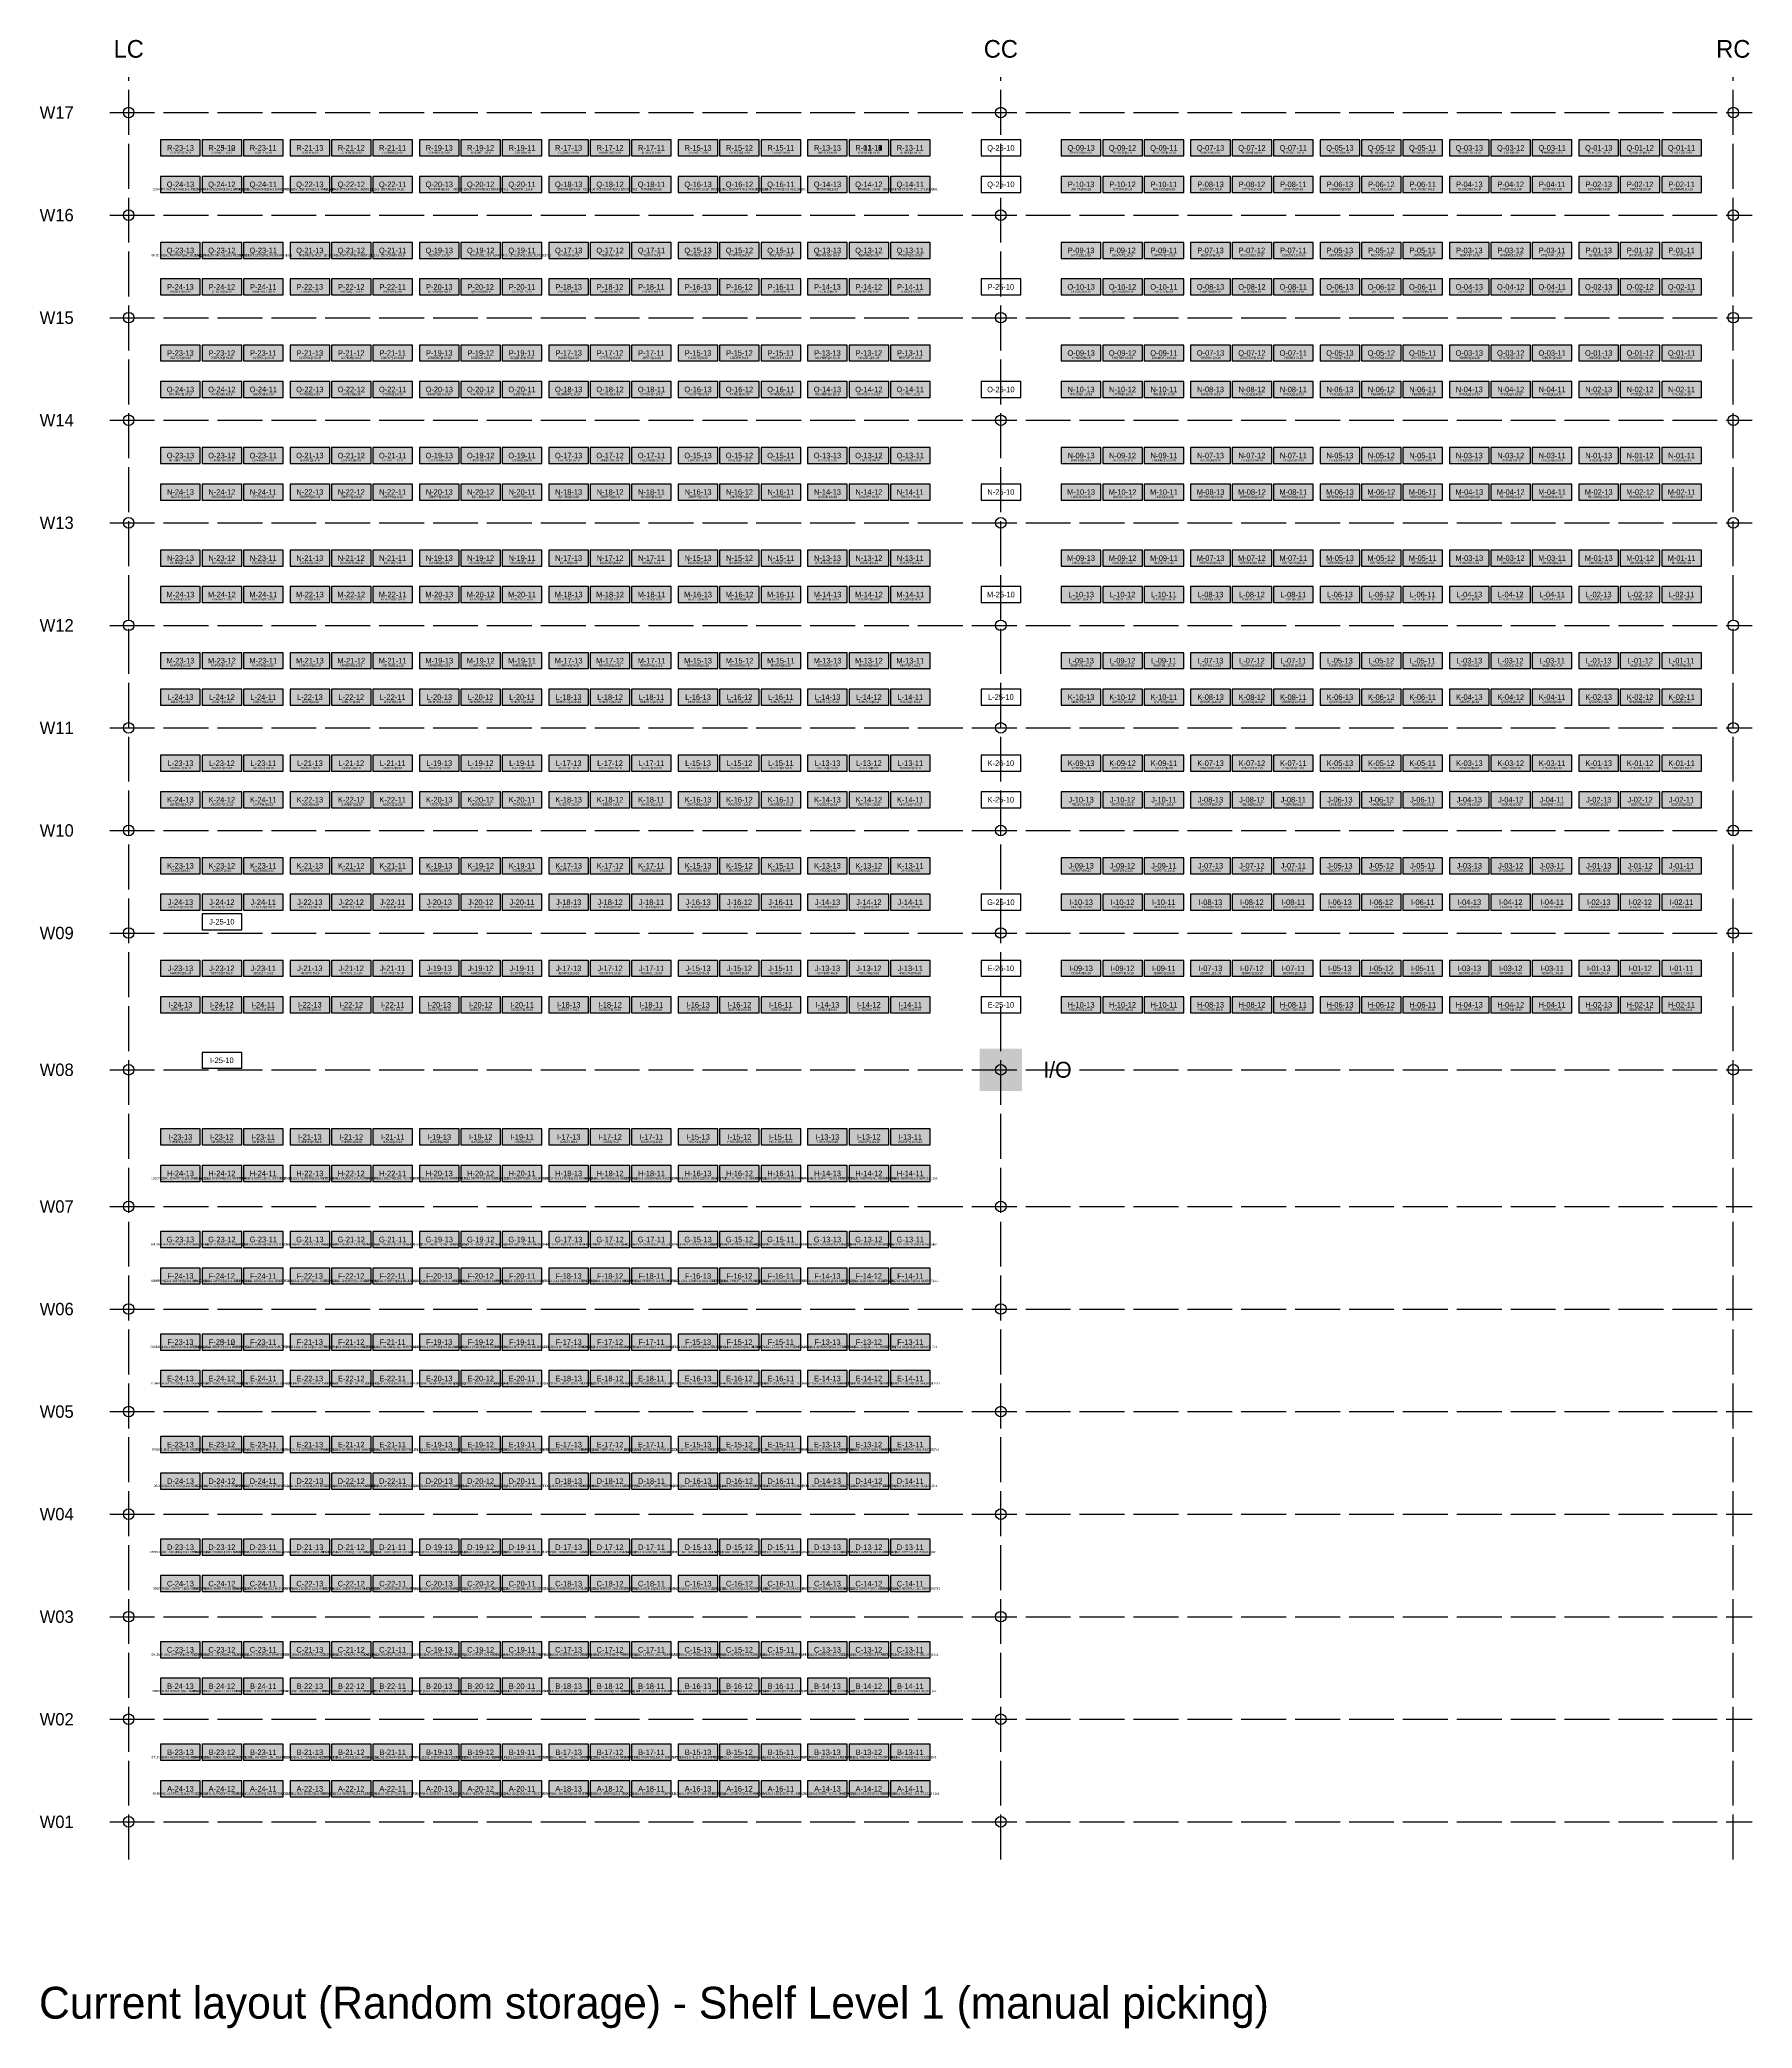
# Model space of a CAD drawing. Header units: metres. Extents: x 0 to 111, y -140 to 53.
# Drawn here: x 62.5 to 110.9, y -2.8 to 53.5 of the extents above; entities that cross this region are included whole.
import ezdxf
from ezdxf.enums import TextEntityAlignment as Align

# ---------------------------------------------------------------- set-up
doc = ezdxf.new("R2010")
doc.units = ezdxf.units.M
doc.linetypes.add('DASHED', pattern=[1.524, 1.27, -0.254])
for name, color, linetype in [('CROSS_AISLES', 4, 'Continuous'), ('IO_DEPOT', 3, 'Continuous'), ('LABELS', 7, 'Continuous'), ('RACK_L1', 7, 'Continuous'), ('STOCK_ONLY', 254, 'Continuous'), ('SUPPORT_POINTS', 8, 'Continuous'), ('TITLE', 7, 'Continuous'), ('WALKWAYS', 8, 'Continuous'), ('ZONE_A', 1, 'Continuous'), ('ZONE_B', 30, 'Continuous'), ('ZONE_C', 5, 'Continuous'), ('ZONE_N', 8, 'Continuous')]:
    doc.layers.add(name, color=color, linetype=linetype)

msp = doc.modelspace()

# ---------------------------------------------------------------- hatches: boundary and pattern name
at = {"layer": 'IO_DEPOT'}
msp.add_hatch(color=3, dxfattribs=at).paths.add_polyline_path([(89.06, 23.732), (90.26, 23.732), (90.26, 24.932), (89.06, 24.932)])
at = {"layer": 'STOCK_ONLY'}
for points in [[(65.895, 50.174), (67.017, 50.174), (67.017, 50.625), (65.895, 50.625)], [(67.066, 50.174), (68.188, 50.174), (68.188, 50.625), (67.066, 50.625)], [(68.237, 50.174), (69.36, 50.174), (69.36, 50.625), (68.237, 50.625)], [(69.555, 50.174), (70.677, 50.174), (70.677, 50.625), (69.555, 50.625)], [(70.726, 50.174), (71.848, 50.174), (71.848, 50.625), (70.726, 50.625)], [(71.897, 50.174), (73.02, 50.174), (73.02, 50.625), (71.897, 50.625)], [(73.215, 50.174), (74.337, 50.174), (74.337, 50.625), (73.215, 50.625)], [(74.386, 50.174), (75.508, 50.174), (75.508, 50.625), (74.386, 50.625)], [(75.557, 50.174), (76.68, 50.174), (76.68, 50.625), (75.557, 50.625)], [(76.875, 50.174), (77.997, 50.174), (77.997, 50.625), (76.875, 50.625)], [(78.046, 50.174), (79.168, 50.174), (79.168, 50.625), (78.046, 50.625)], [(79.217, 50.174), (80.34, 50.174), (80.34, 50.625), (79.217, 50.625)], [(80.535, 50.174), (81.657, 50.174), (81.657, 50.625), (80.535, 50.625)], [(81.706, 50.174), (82.828, 50.174), (82.828, 50.625), (81.706, 50.625)], [(82.877, 50.174), (84, 50.174), (84, 50.625), (82.877, 50.625)], [(84.195, 50.174), (85.317, 50.174), (85.317, 50.625), (84.195, 50.625)], [(86.537, 50.174), (87.66, 50.174), (87.66, 50.625), (86.537, 50.625)], [(92.54, 50.174), (93.662, 50.174), (93.662, 50.625), (92.54, 50.625)], [(95.028, 50.174), (96.151, 50.174), (96.151, 50.625), (95.028, 50.625)], [(96.2, 50.174), (97.322, 50.174), (97.322, 50.625), (96.2, 50.625)], [(97.371, 50.174), (98.493, 50.174), (98.493, 50.625), (97.371, 50.625)], [(98.688, 50.174), (99.811, 50.174), (99.811, 50.625), (98.688, 50.625)], [(99.86, 50.174), (100.982, 50.174), (100.982, 50.625), (99.86, 50.625)], [(101.031, 50.174), (102.153, 50.174), (102.153, 50.625), (101.031, 50.625)], [(102.348, 50.174), (103.471, 50.174), (103.471, 50.625), (102.348, 50.625)], [(106.008, 50.174), (107.131, 50.174), (107.131, 50.625), (106.008, 50.625)], [(107.18, 50.174), (108.302, 50.174), (108.302, 50.625), (107.18, 50.625)], [(108.351, 50.174), (109.473, 50.174), (109.473, 50.625), (108.351, 50.625)], [(67.066, 49.143), (68.188, 49.143), (68.188, 49.594), (67.066, 49.594)], [(68.237, 49.143), (69.36, 49.143), (69.36, 49.594), (68.237, 49.594)], [(69.555, 49.143), (70.677, 49.143), (70.677, 49.594), (69.555, 49.594)], [(71.897, 49.143), (73.02, 49.143), (73.02, 49.594), (71.897, 49.594)], [(73.215, 49.143), (74.337, 49.143), (74.337, 49.594), (73.215, 49.594)], [(74.386, 49.143), (75.508, 49.143), (75.508, 49.594), (74.386, 49.594)], [(75.557, 49.143), (76.68, 49.143), (76.68, 49.594), (75.557, 49.594)], [(78.046, 49.143), (79.168, 49.143), (79.168, 49.594), (78.046, 49.594)], [(79.217, 49.143), (80.34, 49.143), (80.34, 49.594), (79.217, 49.594)], [(82.877, 49.143), (84, 49.143), (84, 49.594), (82.877, 49.594)], [(84.195, 49.143), (85.317, 49.143), (85.317, 49.594), (84.195, 49.594)], [(85.366, 49.143), (86.488, 49.143), (86.488, 49.594), (85.366, 49.594)], [(91.368, 49.143), (92.491, 49.143), (92.491, 49.594), (91.368, 49.594)], [(92.54, 49.143), (93.662, 49.143), (93.662, 49.594), (92.54, 49.594)], [(93.711, 49.143), (94.833, 49.143), (94.833, 49.594), (93.711, 49.594)], [(96.2, 49.143), (97.322, 49.143), (97.322, 49.594), (96.2, 49.594)], [(97.371, 49.143), (98.493, 49.143), (98.493, 49.594), (97.371, 49.594)], [(98.688, 49.143), (99.811, 49.143), (99.811, 49.594), (98.688, 49.594)], [(103.52, 49.143), (104.642, 49.143), (104.642, 49.594), (103.52, 49.594)], [(104.691, 49.143), (105.813, 49.143), (105.813, 49.594), (104.691, 49.594)], [(107.18, 49.143), (108.302, 49.143), (108.302, 49.594), (107.18, 49.594)], [(108.351, 49.143), (109.473, 49.143), (109.473, 49.594), (108.351, 49.594)], [(65.895, 47.274), (67.017, 47.274), (67.017, 47.725), (65.895, 47.725)], [(68.237, 47.274), (69.36, 47.274), (69.36, 47.725), (68.237, 47.725)], [(69.555, 47.274), (70.677, 47.274), (70.677, 47.725), (69.555, 47.725)], [(71.897, 47.274), (73.02, 47.274), (73.02, 47.725), (71.897, 47.725)], [(73.215, 47.274), (74.337, 47.274), (74.337, 47.725), (73.215, 47.725)], [(74.386, 47.274), (75.508, 47.274), (75.508, 47.725), (74.386, 47.725)], [(75.557, 47.274), (76.68, 47.274), (76.68, 47.725), (75.557, 47.725)], [(78.046, 47.274), (79.168, 47.274), (79.168, 47.725), (78.046, 47.725)], [(79.217, 47.274), (80.34, 47.274), (80.34, 47.725), (79.217, 47.725)], [(81.706, 47.274), (82.828, 47.274), (82.828, 47.725), (81.706, 47.725)], [(85.366, 47.274), (86.488, 47.274), (86.488, 47.725), (85.366, 47.725)], [(91.368, 47.274), (92.491, 47.274), (92.491, 47.725), (91.368, 47.725)], [(92.54, 47.274), (93.662, 47.274), (93.662, 47.725), (92.54, 47.725)], [(95.028, 47.274), (96.151, 47.274), (96.151, 47.725), (95.028, 47.725)], [(97.371, 47.274), (98.493, 47.274), (98.493, 47.725), (97.371, 47.725)], [(99.86, 47.274), (100.982, 47.274), (100.982, 47.725), (99.86, 47.725)], [(101.031, 47.274), (102.153, 47.274), (102.153, 47.725), (101.031, 47.725)], [(102.348, 47.274), (103.471, 47.274), (103.471, 47.725), (102.348, 47.725)], [(103.52, 47.274), (104.642, 47.274), (104.642, 47.725), (103.52, 47.725)], [(104.691, 47.274), (105.813, 47.274), (105.813, 47.725), (104.691, 47.725)], [(106.008, 47.274), (107.131, 47.274), (107.131, 47.725), (106.008, 47.725)], [(107.18, 47.274), (108.302, 47.274), (108.302, 47.725), (107.18, 47.725)], [(108.351, 47.274), (109.473, 47.274), (109.473, 47.725), (108.351, 47.725)], [(65.895, 46.243), (67.017, 46.243), (67.017, 46.694), (65.895, 46.694)], [(67.066, 46.243), (68.188, 46.243), (68.188, 46.694), (67.066, 46.694)], [(68.237, 46.243), (69.36, 46.243), (69.36, 46.694), (68.237, 46.694)], [(69.555, 46.243), (70.677, 46.243), (70.677, 46.694), (69.555, 46.694)], [(70.726, 46.243), (71.848, 46.243), (71.848, 46.694), (70.726, 46.694)], [(71.897, 46.243), (73.02, 46.243), (73.02, 46.694), (71.897, 46.694)], [(74.386, 46.243), (75.508, 46.243), (75.508, 46.694), (74.386, 46.694)], [(75.557, 46.243), (76.68, 46.243), (76.68, 46.694), (75.557, 46.694)], [(76.875, 46.243), (77.997, 46.243), (77.997, 46.694), (76.875, 46.694)], [(78.046, 46.243), (79.168, 46.243), (79.168, 46.694), (78.046, 46.694)], [(79.217, 46.243), (80.34, 46.243), (80.34, 46.694), (79.217, 46.694)], [(80.535, 46.243), (81.657, 46.243), (81.657, 46.694), (80.535, 46.694)], [(81.706, 46.243), (82.828, 46.243), (82.828, 46.694), (81.706, 46.694)], [(82.877, 46.243), (84, 46.243), (84, 46.694), (82.877, 46.694)], [(84.195, 46.243), (85.317, 46.243), (85.317, 46.694), (84.195, 46.694)], [(85.366, 46.243), (86.488, 46.243), (86.488, 46.694), (85.366, 46.694)], [(86.537, 46.243), (87.66, 46.243), (87.66, 46.694), (86.537, 46.694)], [(91.368, 46.243), (92.491, 46.243), (92.491, 46.694), (91.368, 46.694)], [(92.54, 46.243), (93.662, 46.243), (93.662, 46.694), (92.54, 46.694)], [(93.711, 46.243), (94.833, 46.243), (94.833, 46.694), (93.711, 46.694)], [(95.028, 46.243), (96.151, 46.243), (96.151, 46.694), (95.028, 46.694)], [(96.2, 46.243), (97.322, 46.243), (97.322, 46.694), (96.2, 46.694)], [(98.688, 46.243), (99.811, 46.243), (99.811, 46.694), (98.688, 46.694)], [(99.86, 46.243), (100.982, 46.243), (100.982, 46.694), (99.86, 46.694)], [(101.031, 46.243), (102.153, 46.243), (102.153, 46.694), (101.031, 46.694)], [(102.348, 46.243), (103.471, 46.243), (103.471, 46.694), (102.348, 46.694)], [(103.52, 46.243), (104.642, 46.243), (104.642, 46.694), (103.52, 46.694)], [(104.691, 46.243), (105.813, 46.243), (105.813, 46.694), (104.691, 46.694)], [(106.008, 46.243), (107.131, 46.243), (107.131, 46.694), (106.008, 46.694)], [(107.18, 46.243), (108.302, 46.243), (108.302, 46.694), (107.18, 46.694)], [(65.895, 44.374), (67.017, 44.374), (67.017, 44.825), (65.895, 44.825)], [(67.066, 44.374), (68.188, 44.374), (68.188, 44.825), (67.066, 44.825)], [(68.237, 44.374), (69.36, 44.374), (69.36, 44.825), (68.237, 44.825)], [(70.726, 44.374), (71.848, 44.374), (71.848, 44.825), (70.726, 44.825)], [(74.386, 44.374), (75.508, 44.374), (75.508, 44.825), (74.386, 44.825)], [(76.875, 44.374), (77.997, 44.374), (77.997, 44.825), (76.875, 44.825)], [(79.217, 44.374), (80.34, 44.374), (80.34, 44.825), (79.217, 44.825)], [(80.535, 44.374), (81.657, 44.374), (81.657, 44.825), (80.535, 44.825)], [(81.706, 44.374), (82.828, 44.374), (82.828, 44.825), (81.706, 44.825)], [(84.195, 44.374), (85.317, 44.374), (85.317, 44.825), (84.195, 44.825)], [(85.366, 44.374), (86.488, 44.374), (86.488, 44.825), (85.366, 44.825)], [(92.54, 44.374), (93.662, 44.374), (93.662, 44.825), (92.54, 44.825)], [(97.371, 44.374), (98.493, 44.374), (98.493, 44.825), (97.371, 44.825)], [(98.688, 44.374), (99.811, 44.374), (99.811, 44.825), (98.688, 44.825)], [(99.86, 44.374), (100.982, 44.374), (100.982, 44.825), (99.86, 44.825)], [(101.031, 44.374), (102.153, 44.374), (102.153, 44.825), (101.031, 44.825)], [(102.348, 44.374), (103.471, 44.374), (103.471, 44.825), (102.348, 44.825)], [(104.691, 44.374), (105.813, 44.374), (105.813, 44.825), (104.691, 44.825)], [(107.18, 44.374), (108.302, 44.374), (108.302, 44.825), (107.18, 44.825)], [(108.351, 44.374), (109.473, 44.374), (109.473, 44.825), (108.351, 44.825)], [(65.895, 43.343), (67.017, 43.343), (67.017, 43.794), (65.895, 43.794)], [(68.237, 43.343), (69.36, 43.343), (69.36, 43.794), (68.237, 43.794)], [(69.555, 43.343), (70.677, 43.343), (70.677, 43.794), (69.555, 43.794)], [(70.726, 43.343), (71.848, 43.343), (71.848, 43.794), (70.726, 43.794)], [(71.897, 43.343), (73.02, 43.343), (73.02, 43.794), (71.897, 43.794)], [(74.386, 43.343), (75.508, 43.343), (75.508, 43.794), (74.386, 43.794)], [(75.557, 43.343), (76.68, 43.343), (76.68, 43.794), (75.557, 43.794)], [(76.875, 43.343), (77.997, 43.343), (77.997, 43.794), (76.875, 43.794)], [(78.046, 43.343), (79.168, 43.343), (79.168, 43.794), (78.046, 43.794)], [(81.706, 43.343), (82.828, 43.343), (82.828, 43.794), (81.706, 43.794)], [(82.877, 43.343), (84, 43.343), (84, 43.794), (82.877, 43.794)], [(86.537, 43.343), (87.66, 43.343), (87.66, 43.794), (86.537, 43.794)], [(92.54, 43.343), (93.662, 43.343), (93.662, 43.794), (92.54, 43.794)], [(96.2, 43.343), (97.322, 43.343), (97.322, 43.794), (96.2, 43.794)], [(97.371, 43.343), (98.493, 43.343), (98.493, 43.794), (97.371, 43.794)], [(98.688, 43.343), (99.811, 43.343), (99.811, 43.794), (98.688, 43.794)], [(99.86, 43.343), (100.982, 43.343), (100.982, 43.794), (99.86, 43.794)], [(102.348, 43.343), (103.471, 43.343), (103.471, 43.794), (102.348, 43.794)], [(103.52, 43.343), (104.642, 43.343), (104.642, 43.794), (103.52, 43.794)], [(104.691, 43.343), (105.813, 43.343), (105.813, 43.794), (104.691, 43.794)], [(106.008, 43.343), (107.131, 43.343), (107.131, 43.794), (106.008, 43.794)], [(107.18, 43.343), (108.302, 43.343), (108.302, 43.794), (107.18, 43.794)], [(108.351, 43.343), (109.473, 43.343), (109.473, 43.794), (108.351, 43.794)], [(68.237, 41.474), (69.36, 41.474), (69.36, 41.925), (68.237, 41.925)], [(69.555, 41.474), (70.677, 41.474), (70.677, 41.925), (69.555, 41.925)], [(70.726, 41.474), (71.848, 41.474), (71.848, 41.925), (70.726, 41.925)], [(71.897, 41.474), (73.02, 41.474), (73.02, 41.925), (71.897, 41.925)], [(73.215, 41.474), (74.337, 41.474), (74.337, 41.925), (73.215, 41.925)], [(74.386, 41.474), (75.508, 41.474), (75.508, 41.925), (74.386, 41.925)], [(75.557, 41.474), (76.68, 41.474), (76.68, 41.925), (75.557, 41.925)], [(76.875, 41.474), (77.997, 41.474), (77.997, 41.925), (76.875, 41.925)], [(80.535, 41.474), (81.657, 41.474), (81.657, 41.925), (80.535, 41.925)], [(81.706, 41.474), (82.828, 41.474), (82.828, 41.925), (81.706, 41.925)], [(82.877, 41.474), (84, 41.474), (84, 41.925), (82.877, 41.925)], [(85.366, 41.474), (86.488, 41.474), (86.488, 41.925), (85.366, 41.925)], [(91.368, 41.474), (92.491, 41.474), (92.491, 41.925), (91.368, 41.925)], [(92.54, 41.474), (93.662, 41.474), (93.662, 41.925), (92.54, 41.925)], [(95.028, 41.474), (96.151, 41.474), (96.151, 41.925), (95.028, 41.925)], [(96.2, 41.474), (97.322, 41.474), (97.322, 41.925), (96.2, 41.925)], [(97.371, 41.474), (98.493, 41.474), (98.493, 41.925), (97.371, 41.925)], [(98.688, 41.474), (99.811, 41.474), (99.811, 41.925), (98.688, 41.925)], [(99.86, 41.474), (100.982, 41.474), (100.982, 41.925), (99.86, 41.925)], [(101.031, 41.474), (102.153, 41.474), (102.153, 41.925), (101.031, 41.925)], [(103.52, 41.474), (104.642, 41.474), (104.642, 41.925), (103.52, 41.925)], [(104.691, 41.474), (105.813, 41.474), (105.813, 41.925), (104.691, 41.925)], [(106.008, 41.474), (107.131, 41.474), (107.131, 41.925), (106.008, 41.925)], [(107.18, 41.474), (108.302, 41.474), (108.302, 41.925), (107.18, 41.925)], [(108.351, 41.474), (109.473, 41.474), (109.473, 41.925), (108.351, 41.925)], [(65.895, 40.443), (67.017, 40.443), (67.017, 40.894), (65.895, 40.894)], [(67.066, 40.443), (68.188, 40.443), (68.188, 40.894), (67.066, 40.894)], [(69.555, 40.443), (70.677, 40.443), (70.677, 40.894), (69.555, 40.894)], [(70.726, 40.443), (71.848, 40.443), (71.848, 40.894), (70.726, 40.894)], [(71.897, 40.443), (73.02, 40.443), (73.02, 40.894), (71.897, 40.894)], [(73.215, 40.443), (74.337, 40.443), (74.337, 40.894), (73.215, 40.894)], [(74.386, 40.443), (75.508, 40.443), (75.508, 40.894), (74.386, 40.894)], [(75.557, 40.443), (76.68, 40.443), (76.68, 40.894), (75.557, 40.894)], [(76.875, 40.443), (77.997, 40.443), (77.997, 40.894), (76.875, 40.894)], [(78.046, 40.443), (79.168, 40.443), (79.168, 40.894), (78.046, 40.894)], [(80.535, 40.443), (81.657, 40.443), (81.657, 40.894), (80.535, 40.894)], [(81.706, 40.443), (82.828, 40.443), (82.828, 40.894), (81.706, 40.894)], [(82.877, 40.443), (84, 40.443), (84, 40.894), (82.877, 40.894)], [(84.195, 40.443), (85.317, 40.443), (85.317, 40.894), (84.195, 40.894)], [(85.366, 40.443), (86.488, 40.443), (86.488, 40.894), (85.366, 40.894)], [(86.537, 40.443), (87.66, 40.443), (87.66, 40.894), (86.537, 40.894)], [(92.54, 40.443), (93.662, 40.443), (93.662, 40.894), (92.54, 40.894)], [(93.711, 40.443), (94.833, 40.443), (94.833, 40.894), (93.711, 40.894)], [(96.2, 40.443), (97.322, 40.443), (97.322, 40.894), (96.2, 40.894)], [(97.371, 40.443), (98.493, 40.443), (98.493, 40.894), (97.371, 40.894)], [(99.86, 40.443), (100.982, 40.443), (100.982, 40.894), (99.86, 40.894)], [(101.031, 40.443), (102.153, 40.443), (102.153, 40.894), (101.031, 40.894)], [(102.348, 40.443), (103.471, 40.443), (103.471, 40.894), (102.348, 40.894)], [(103.52, 40.443), (104.642, 40.443), (104.642, 40.894), (103.52, 40.894)], [(104.691, 40.443), (105.813, 40.443), (105.813, 40.894), (104.691, 40.894)], [(106.008, 40.443), (107.131, 40.443), (107.131, 40.894), (106.008, 40.894)], [(107.18, 40.443), (108.302, 40.443), (108.302, 40.894), (107.18, 40.894)], [(108.351, 40.443), (109.473, 40.443), (109.473, 40.894), (108.351, 40.894)], [(65.895, 38.574), (67.017, 38.574), (67.017, 39.025), (65.895, 39.025)], [(67.066, 38.574), (68.188, 38.574), (68.188, 39.025), (67.066, 39.025)], [(69.555, 38.574), (70.677, 38.574), (70.677, 39.025), (69.555, 39.025)], [(70.726, 38.574), (71.848, 38.574), (71.848, 39.025), (70.726, 39.025)], [(71.897, 38.574), (73.02, 38.574), (73.02, 39.025), (71.897, 39.025)], [(73.215, 38.574), (74.337, 38.574), (74.337, 39.025), (73.215, 39.025)], [(74.386, 38.574), (75.508, 38.574), (75.508, 39.025), (74.386, 39.025)], [(76.875, 38.574), (77.997, 38.574), (77.997, 39.025), (76.875, 39.025)], [(78.046, 38.574), (79.168, 38.574), (79.168, 39.025), (78.046, 39.025)], [(79.217, 38.574), (80.34, 38.574), (80.34, 39.025), (79.217, 39.025)], [(80.535, 38.574), (81.657, 38.574), (81.657, 39.025), (80.535, 39.025)], [(81.706, 38.574), (82.828, 38.574), (82.828, 39.025), (81.706, 39.025)], [(86.537, 38.574), (87.66, 38.574), (87.66, 39.025), (86.537, 39.025)], [(91.368, 38.574), (92.491, 38.574), (92.491, 39.025), (91.368, 39.025)], [(92.54, 38.574), (93.662, 38.574), (93.662, 39.025), (92.54, 39.025)], [(93.711, 38.574), (94.833, 38.574), (94.833, 39.025), (93.711, 39.025)], [(95.028, 38.574), (96.151, 38.574), (96.151, 39.025), (95.028, 39.025)], [(96.2, 38.574), (97.322, 38.574), (97.322, 39.025), (96.2, 39.025)], [(98.688, 38.574), (99.811, 38.574), (99.811, 39.025), (98.688, 39.025)], [(99.86, 38.574), (100.982, 38.574), (100.982, 39.025), (99.86, 39.025)], [(101.031, 38.574), (102.153, 38.574), (102.153, 39.025), (101.031, 39.025)], [(102.348, 38.574), (103.471, 38.574), (103.471, 39.025), (102.348, 39.025)], [(103.52, 38.574), (104.642, 38.574), (104.642, 39.025), (103.52, 39.025)], [(104.691, 38.574), (105.813, 38.574), (105.813, 39.025), (104.691, 39.025)], [(106.008, 38.574), (107.131, 38.574), (107.131, 39.025), (106.008, 39.025)], [(107.18, 38.574), (108.302, 38.574), (108.302, 39.025), (107.18, 39.025)], [(65.895, 37.543), (67.017, 37.543), (67.017, 37.994), (65.895, 37.994)], [(67.066, 37.543), (68.188, 37.543), (68.188, 37.994), (67.066, 37.994)], [(70.726, 37.543), (71.848, 37.543), (71.848, 37.994), (70.726, 37.994)], [(74.386, 37.543), (75.508, 37.543), (75.508, 37.994), (74.386, 37.994)], [(78.046, 37.543), (79.168, 37.543), (79.168, 37.994), (78.046, 37.994)], [(79.217, 37.543), (80.34, 37.543), (80.34, 37.994), (79.217, 37.994)], [(86.537, 37.543), (87.66, 37.543), (87.66, 37.994), (86.537, 37.994)], [(92.54, 37.543), (93.662, 37.543), (93.662, 37.994), (92.54, 37.994)], [(95.028, 37.543), (96.151, 37.543), (96.151, 37.994), (95.028, 37.994)], [(96.2, 37.543), (97.322, 37.543), (97.322, 37.994), (96.2, 37.994)], [(97.371, 37.543), (98.493, 37.543), (98.493, 37.994), (97.371, 37.994)], [(99.86, 37.543), (100.982, 37.543), (100.982, 37.994), (99.86, 37.994)], [(104.691, 37.543), (105.813, 37.543), (105.813, 37.994), (104.691, 37.994)], [(107.18, 37.543), (108.302, 37.543), (108.302, 37.994), (107.18, 37.994)], [(108.351, 37.543), (109.473, 37.543), (109.473, 37.994), (108.351, 37.994)], [(65.895, 35.674), (67.017, 35.674), (67.017, 36.125), (65.895, 36.125)], [(69.555, 35.674), (70.677, 35.674), (70.677, 36.125), (69.555, 36.125)], [(70.726, 35.674), (71.848, 35.674), (71.848, 36.125), (70.726, 36.125)], [(71.897, 35.674), (73.02, 35.674), (73.02, 36.125), (71.897, 36.125)], [(73.215, 35.674), (74.337, 35.674), (74.337, 36.125), (73.215, 36.125)], [(74.386, 35.674), (75.508, 35.674), (75.508, 36.125), (74.386, 36.125)], [(75.557, 35.674), (76.68, 35.674), (76.68, 36.125), (75.557, 36.125)], [(76.875, 35.674), (77.997, 35.674), (77.997, 36.125), (76.875, 36.125)], [(78.046, 35.674), (79.168, 35.674), (79.168, 36.125), (78.046, 36.125)], [(79.217, 35.674), (80.34, 35.674), (80.34, 36.125), (79.217, 36.125)], [(81.706, 35.674), (82.828, 35.674), (82.828, 36.125), (81.706, 36.125)], [(84.195, 35.674), (85.317, 35.674), (85.317, 36.125), (84.195, 36.125)], [(85.366, 35.674), (86.488, 35.674), (86.488, 36.125), (85.366, 36.125)], [(91.368, 35.674), (92.491, 35.674), (92.491, 36.125), (91.368, 36.125)], [(93.711, 35.674), (94.833, 35.674), (94.833, 36.125), (93.711, 36.125)], [(95.028, 35.674), (96.151, 35.674), (96.151, 36.125), (95.028, 36.125)], [(96.2, 35.674), (97.322, 35.674), (97.322, 36.125), (96.2, 36.125)], [(99.86, 35.674), (100.982, 35.674), (100.982, 36.125), (99.86, 36.125)], [(102.348, 35.674), (103.471, 35.674), (103.471, 36.125), (102.348, 36.125)], [(103.52, 35.674), (104.642, 35.674), (104.642, 36.125), (103.52, 36.125)], [(104.691, 35.674), (105.813, 35.674), (105.813, 36.125), (104.691, 36.125)], [(107.18, 35.674), (108.302, 35.674), (108.302, 36.125), (107.18, 36.125)], [(108.351, 35.674), (109.473, 35.674), (109.473, 36.125), (108.351, 36.125)], [(65.895, 34.643), (67.017, 34.643), (67.017, 35.094), (65.895, 35.094)], [(67.066, 34.643), (68.188, 34.643), (68.188, 35.094), (67.066, 35.094)], [(69.555, 34.643), (70.677, 34.643), (70.677, 35.094), (69.555, 35.094)], [(70.726, 34.643), (71.848, 34.643), (71.848, 35.094), (70.726, 35.094)], [(73.215, 34.643), (74.337, 34.643), (74.337, 35.094), (73.215, 35.094)], [(74.386, 34.643), (75.508, 34.643), (75.508, 35.094), (74.386, 35.094)], [(75.557, 34.643), (76.68, 34.643), (76.68, 35.094), (75.557, 35.094)], [(79.217, 34.643), (80.34, 34.643), (80.34, 35.094), (79.217, 35.094)], [(80.535, 34.643), (81.657, 34.643), (81.657, 35.094), (80.535, 35.094)], [(92.54, 34.643), (93.662, 34.643), (93.662, 35.094), (92.54, 35.094)], [(93.711, 34.643), (94.833, 34.643), (94.833, 35.094), (93.711, 35.094)], [(95.028, 34.643), (96.151, 34.643), (96.151, 35.094), (95.028, 35.094)], [(96.2, 34.643), (97.322, 34.643), (97.322, 35.094), (96.2, 35.094)], [(98.688, 34.643), (99.811, 34.643), (99.811, 35.094), (98.688, 35.094)], [(99.86, 34.643), (100.982, 34.643), (100.982, 35.094), (99.86, 35.094)], [(101.031, 34.643), (102.153, 34.643), (102.153, 35.094), (101.031, 35.094)], [(102.348, 34.643), (103.471, 34.643), (103.471, 35.094), (102.348, 35.094)], [(103.52, 34.643), (104.642, 34.643), (104.642, 35.094), (103.52, 35.094)], [(104.691, 34.643), (105.813, 34.643), (105.813, 35.094), (104.691, 35.094)], [(106.008, 34.643), (107.131, 34.643), (107.131, 35.094), (106.008, 35.094)], [(107.18, 34.643), (108.302, 34.643), (108.302, 35.094), (107.18, 35.094)], [(108.351, 34.643), (109.473, 34.643), (109.473, 35.094), (108.351, 35.094)], [(65.895, 32.775), (67.017, 32.775), (67.017, 33.226), (65.895, 33.226)], [(67.066, 32.775), (68.188, 32.775), (68.188, 33.226), (67.066, 33.226)], [(68.237, 32.775), (69.36, 32.775), (69.36, 33.226), (68.237, 33.226)], [(69.555, 32.775), (70.677, 32.775), (70.677, 33.226), (69.555, 33.226)], [(70.726, 32.775), (71.848, 32.775), (71.848, 33.226), (70.726, 33.226)], [(71.897, 32.775), (73.02, 32.775), (73.02, 33.226), (71.897, 33.226)], [(74.386, 32.775), (75.508, 32.775), (75.508, 33.226), (74.386, 33.226)], [(76.875, 32.775), (77.997, 32.775), (77.997, 33.226), (76.875, 33.226)], [(86.537, 32.775), (87.66, 32.775), (87.66, 33.226), (86.537, 33.226)], [(93.711, 32.775), (94.833, 32.775), (94.833, 33.226), (93.711, 33.226)], [(95.028, 32.775), (96.151, 32.775), (96.151, 33.226), (95.028, 33.226)], [(97.371, 32.775), (98.493, 32.775), (98.493, 33.226), (97.371, 33.226)], [(98.688, 32.775), (99.811, 32.775), (99.811, 33.226), (98.688, 33.226)], [(99.86, 32.775), (100.982, 32.775), (100.982, 33.226), (99.86, 33.226)], [(101.031, 32.775), (102.153, 32.775), (102.153, 33.226), (101.031, 33.226)], [(102.348, 32.775), (103.471, 32.775), (103.471, 33.226), (102.348, 33.226)], [(103.52, 32.775), (104.642, 32.775), (104.642, 33.226), (103.52, 33.226)], [(104.691, 32.775), (105.813, 32.775), (105.813, 33.226), (104.691, 33.226)], [(106.008, 32.775), (107.131, 32.775), (107.131, 33.226), (106.008, 33.226)], [(107.18, 32.775), (108.302, 32.775), (108.302, 33.226), (107.18, 33.226)], [(65.895, 31.743), (67.017, 31.743), (67.017, 32.194), (65.895, 32.194)], [(68.237, 31.743), (69.36, 31.743), (69.36, 32.194), (68.237, 32.194)], [(69.555, 31.743), (70.677, 31.743), (70.677, 32.194), (69.555, 32.194)], [(70.726, 31.743), (71.848, 31.743), (71.848, 32.194), (70.726, 32.194)], [(73.215, 31.743), (74.337, 31.743), (74.337, 32.194), (73.215, 32.194)], [(74.386, 31.743), (75.508, 31.743), (75.508, 32.194), (74.386, 32.194)], [(76.875, 31.743), (77.997, 31.743), (77.997, 32.194), (76.875, 32.194)], [(78.046, 31.743), (79.168, 31.743), (79.168, 32.194), (78.046, 32.194)], [(79.217, 31.743), (80.34, 31.743), (80.34, 32.194), (79.217, 32.194)], [(80.535, 31.743), (81.657, 31.743), (81.657, 32.194), (80.535, 32.194)], [(97.371, 31.743), (98.493, 31.743), (98.493, 32.194), (97.371, 32.194)], [(99.86, 31.743), (100.982, 31.743), (100.982, 32.194), (99.86, 32.194)], [(103.52, 31.743), (104.642, 31.743), (104.642, 32.194), (103.52, 32.194)], [(106.008, 31.743), (107.131, 31.743), (107.131, 32.194), (106.008, 32.194)], [(107.18, 31.743), (108.302, 31.743), (108.302, 32.194), (107.18, 32.194)], [(108.351, 31.743), (109.473, 31.743), (109.473, 32.194), (108.351, 32.194)], [(65.895, 29.874), (67.017, 29.874), (67.017, 30.325), (65.895, 30.325)], [(67.066, 29.874), (68.188, 29.874), (68.188, 30.325), (67.066, 30.325)], [(68.237, 29.874), (69.36, 29.874), (69.36, 30.325), (68.237, 30.325)], [(69.555, 29.874), (70.677, 29.874), (70.677, 30.325), (69.555, 30.325)], [(70.726, 29.874), (71.848, 29.874), (71.848, 30.325), (70.726, 30.325)], [(71.897, 29.874), (73.02, 29.874), (73.02, 30.325), (71.897, 30.325)], [(73.215, 29.874), (74.337, 29.874), (74.337, 30.325), (73.215, 30.325)], [(74.386, 29.874), (75.508, 29.874), (75.508, 30.325), (74.386, 30.325)], [(75.557, 29.874), (76.68, 29.874), (76.68, 30.325), (75.557, 30.325)], [(78.046, 29.874), (79.168, 29.874), (79.168, 30.325), (78.046, 30.325)], [(79.217, 29.874), (80.34, 29.874), (80.34, 30.325), (79.217, 30.325)], [(81.706, 29.874), (82.828, 29.874), (82.828, 30.325), (81.706, 30.325)], [(86.537, 29.874), (87.66, 29.874), (87.66, 30.325), (86.537, 30.325)], [(93.711, 29.874), (94.833, 29.874), (94.833, 30.325), (93.711, 30.325)], [(96.2, 29.874), (97.322, 29.874), (97.322, 30.325), (96.2, 30.325)], [(99.86, 29.874), (100.982, 29.874), (100.982, 30.325), (99.86, 30.325)], [(101.031, 29.874), (102.153, 29.874), (102.153, 30.325), (101.031, 30.325)], [(103.52, 29.874), (104.642, 29.874), (104.642, 30.325), (103.52, 30.325)], [(104.691, 29.874), (105.813, 29.874), (105.813, 30.325), (104.691, 30.325)], [(106.008, 29.874), (107.131, 29.874), (107.131, 30.325), (106.008, 30.325)], [(107.18, 29.874), (108.302, 29.874), (108.302, 30.325), (107.18, 30.325)], [(108.351, 29.874), (109.473, 29.874), (109.473, 30.325), (108.351, 30.325)], [(68.237, 28.843), (69.36, 28.843), (69.36, 29.294), (68.237, 29.294)], [(69.555, 28.843), (70.677, 28.843), (70.677, 29.294), (69.555, 29.294)], [(70.726, 28.843), (71.848, 28.843), (71.848, 29.294), (70.726, 29.294)], [(73.215, 28.843), (74.337, 28.843), (74.337, 29.294), (73.215, 29.294)], [(79.217, 28.843), (80.34, 28.843), (80.34, 29.294), (79.217, 29.294)], [(97.371, 28.843), (98.493, 28.843), (98.493, 29.294), (97.371, 29.294)], [(102.348, 28.843), (103.471, 28.843), (103.471, 29.294), (102.348, 29.294)], [(103.52, 28.843), (104.642, 28.843), (104.642, 29.294), (103.52, 29.294)], [(104.691, 28.843), (105.813, 28.843), (105.813, 29.294), (104.691, 29.294)], [(107.18, 28.843), (108.302, 28.843), (108.302, 29.294), (107.18, 29.294)], [(108.351, 28.843), (109.473, 28.843), (109.473, 29.294), (108.351, 29.294)], [(65.895, 26.974), (67.017, 26.974), (67.017, 27.425), (65.895, 27.425)], [(67.066, 26.974), (68.188, 26.974), (68.188, 27.425), (67.066, 27.425)], [(69.555, 26.974), (70.677, 26.974), (70.677, 27.425), (69.555, 27.425)], [(70.726, 26.974), (71.848, 26.974), (71.848, 27.425), (70.726, 27.425)], [(76.875, 26.974), (77.997, 26.974), (77.997, 27.425), (76.875, 27.425)], [(79.217, 26.974), (80.34, 26.974), (80.34, 27.425), (79.217, 27.425)], [(96.2, 26.974), (97.322, 26.974), (97.322, 27.425), (96.2, 27.425)], [(97.371, 26.974), (98.493, 26.974), (98.493, 27.425), (97.371, 27.425)], [(101.031, 26.974), (102.153, 26.974), (102.153, 27.425), (101.031, 27.425)], [(102.348, 26.974), (103.471, 26.974), (103.471, 27.425), (102.348, 27.425)], [(103.52, 26.974), (104.642, 26.974), (104.642, 27.425), (103.52, 27.425)], [(104.691, 26.974), (105.813, 26.974), (105.813, 27.425), (104.691, 27.425)], [(106.008, 26.974), (107.131, 26.974), (107.131, 27.425), (106.008, 27.425)], [(107.18, 26.974), (108.302, 26.974), (108.302, 27.425), (107.18, 27.425)], [(65.895, 25.943), (67.017, 25.943), (67.017, 26.394), (65.895, 26.394)], [(69.555, 25.943), (70.677, 25.943), (70.677, 26.394), (69.555, 26.394)], [(70.726, 25.943), (71.848, 25.943), (71.848, 26.394), (70.726, 26.394)], [(93.711, 25.943), (94.833, 25.943), (94.833, 26.394), (93.711, 26.394)], [(97.371, 25.943), (98.493, 25.943), (98.493, 26.394), (97.371, 26.394)], [(104.691, 25.943), (105.813, 25.943), (105.813, 26.394), (104.691, 26.394)], [(108.351, 25.943), (109.473, 25.943), (109.473, 26.394), (108.351, 26.394)], [(65.895, 22.206), (67.017, 22.206), (67.017, 22.657), (65.895, 22.657)], [(67.066, 22.206), (68.188, 22.206), (68.188, 22.657), (67.066, 22.657)], [(68.237, 22.206), (69.36, 22.206), (69.36, 22.657), (68.237, 22.657)], [(70.726, 22.206), (71.848, 22.206), (71.848, 22.657), (70.726, 22.657)], [(71.897, 22.206), (73.02, 22.206), (73.02, 22.657), (71.897, 22.657)], [(73.215, 22.206), (74.337, 22.206), (74.337, 22.657), (73.215, 22.657)], [(75.557, 22.206), (76.68, 22.206), (76.68, 22.657), (75.557, 22.657)], [(78.046, 22.206), (79.168, 22.206), (79.168, 22.657), (78.046, 22.657)], [(79.217, 22.206), (80.34, 22.206), (80.34, 22.657), (79.217, 22.657)], [(68.237, 21.174), (69.36, 21.174), (69.36, 21.625), (68.237, 21.625)], [(65.895, 19.306), (67.017, 19.306), (67.017, 19.757), (65.895, 19.757)], [(65.895, 18.274), (67.017, 18.274), (67.017, 18.726), (65.895, 18.726)], [(68.237, 18.274), (69.36, 18.274), (69.36, 18.726), (68.237, 18.726)], [(70.726, 16.406), (71.848, 16.406), (71.848, 16.857), (70.726, 16.857)], [(67.066, 15.374), (68.188, 15.374), (68.188, 15.825), (67.066, 15.825)], [(68.237, 15.374), (69.36, 15.374), (69.36, 15.825), (68.237, 15.825)], [(70.726, 15.374), (71.848, 15.374), (71.848, 15.825), (70.726, 15.825)], [(65.895, 13.506), (67.017, 13.506), (67.017, 13.957), (65.895, 13.957)], [(67.066, 13.506), (68.188, 13.506), (68.188, 13.957), (67.066, 13.957)], [(68.237, 13.506), (69.36, 13.506), (69.36, 13.957), (68.237, 13.957)], [(69.555, 13.506), (70.677, 13.506), (70.677, 13.957), (69.555, 13.957)], [(65.895, 12.474), (67.017, 12.474), (67.017, 12.925), (65.895, 12.925)], [(67.066, 12.474), (68.188, 12.474), (68.188, 12.925), (67.066, 12.925)], [(68.237, 12.474), (69.36, 12.474), (69.36, 12.925), (68.237, 12.925)], [(70.726, 12.474), (71.848, 12.474), (71.848, 12.925), (70.726, 12.925)], [(71.897, 12.474), (73.02, 12.474), (73.02, 12.925), (71.897, 12.925)], [(73.215, 12.474), (74.337, 12.474), (74.337, 12.925), (73.215, 12.925)], [(78.046, 12.474), (79.168, 12.474), (79.168, 12.925), (78.046, 12.925)], [(65.895, 10.606), (67.017, 10.606), (67.017, 11.057), (65.895, 11.057)], [(67.066, 10.606), (68.188, 10.606), (68.188, 11.057), (67.066, 11.057)], [(68.237, 10.606), (69.36, 10.606), (69.36, 11.057), (68.237, 11.057)], [(65.895, 9.575), (67.017, 9.575), (67.017, 10.026), (65.895, 10.026)], [(71.897, 9.575), (73.02, 9.575), (73.02, 10.026), (71.897, 10.026)], [(73.215, 9.575), (74.337, 9.575), (74.337, 10.026), (73.215, 10.026)], [(74.386, 9.575), (75.508, 9.575), (75.508, 10.026), (74.386, 10.026)], [(75.557, 9.575), (76.68, 9.575), (76.68, 10.026), (75.557, 10.026)], [(81.706, 9.575), (82.828, 9.575), (82.828, 10.026), (81.706, 10.026)], [(67.066, 7.706), (68.188, 7.706), (68.188, 8.157), (67.066, 8.157)], [(68.237, 7.706), (69.36, 7.706), (69.36, 8.157), (68.237, 8.157)], [(69.555, 7.706), (70.677, 7.706), (70.677, 8.157), (69.555, 8.157)], [(70.726, 7.706), (71.848, 7.706), (71.848, 8.157), (70.726, 8.157)], [(71.897, 7.706), (73.02, 7.706), (73.02, 8.157), (71.897, 8.157)], [(73.215, 7.706), (74.337, 7.706), (74.337, 8.157), (73.215, 8.157)], [(74.386, 7.706), (75.508, 7.706), (75.508, 8.157), (74.386, 8.157)], [(75.557, 7.706), (76.68, 7.706), (76.68, 8.157), (75.557, 8.157)], [(76.875, 7.706), (77.997, 7.706), (77.997, 8.157), (76.875, 8.157)], [(65.895, 6.675), (67.017, 6.675), (67.017, 7.126), (65.895, 7.126)], [(68.237, 6.675), (69.36, 6.675), (69.36, 7.126), (68.237, 7.126)], [(70.726, 6.675), (71.848, 6.675), (71.848, 7.126), (70.726, 7.126)], [(71.897, 6.675), (73.02, 6.675), (73.02, 7.126), (71.897, 7.126)], [(75.557, 6.675), (76.68, 6.675), (76.68, 7.126), (75.557, 7.126)], [(79.217, 6.675), (80.34, 6.675), (80.34, 7.126), (79.217, 7.126)], [(81.706, 6.675), (82.828, 6.675), (82.828, 7.126), (81.706, 7.126)], [(65.895, 4.806), (67.017, 4.806), (67.017, 5.257), (65.895, 5.257)], [(67.066, 4.806), (68.188, 4.806), (68.188, 5.257), (67.066, 5.257)], [(68.237, 4.806), (69.36, 4.806), (69.36, 5.257), (68.237, 5.257)], [(69.555, 4.806), (70.677, 4.806), (70.677, 5.257), (69.555, 5.257)], [(70.726, 4.806), (71.848, 4.806), (71.848, 5.257), (70.726, 5.257)], [(73.215, 4.806), (74.337, 4.806), (74.337, 5.257), (73.215, 5.257)], [(75.557, 4.806), (76.68, 4.806), (76.68, 5.257), (75.557, 5.257)], [(76.875, 4.806), (77.997, 4.806), (77.997, 5.257), (76.875, 5.257)], [(67.066, 3.774), (68.188, 3.774), (68.188, 4.226), (67.066, 4.226)], [(68.237, 3.774), (69.36, 3.774), (69.36, 4.226), (68.237, 4.226)], [(69.555, 3.774), (70.677, 3.774), (70.677, 4.226), (69.555, 4.226)], [(70.726, 3.774), (71.848, 3.774), (71.848, 4.226), (70.726, 4.226)], [(71.897, 3.774), (73.02, 3.774), (73.02, 4.226), (71.897, 4.226)], [(74.386, 3.774), (75.508, 3.774), (75.508, 4.226), (74.386, 4.226)], [(75.557, 3.774), (76.68, 3.774), (76.68, 4.226), (75.557, 4.226)], [(78.046, 3.774), (79.168, 3.774), (79.168, 4.226), (78.046, 4.226)], [(80.535, 3.774), (81.657, 3.774), (81.657, 4.226), (80.535, 4.226)], [(84.195, 3.774), (85.317, 3.774), (85.317, 4.226), (84.195, 4.226)]]:
    msp.add_hatch(color=254, dxfattribs=at).paths.add_polyline_path(points)
at = {"layer": 'ZONE_A'}
for points in [[(91.368, 50.174), (92.491, 50.174), (92.491, 50.625), (91.368, 50.625)], [(70.726, 49.143), (71.848, 49.143), (71.848, 49.594), (70.726, 49.594)], [(76.875, 47.274), (77.997, 47.274), (77.997, 47.725), (76.875, 47.725)], [(84.195, 47.274), (85.317, 47.274), (85.317, 47.725), (84.195, 47.725)], [(86.537, 47.274), (87.66, 47.274), (87.66, 47.725), (86.537, 47.725)], [(71.897, 44.374), (73.02, 44.374), (73.02, 44.825), (71.897, 44.825)], [(91.368, 44.374), (92.491, 44.374), (92.491, 44.825), (91.368, 44.825)], [(96.2, 44.374), (97.322, 44.374), (97.322, 44.825), (96.2, 44.825)], [(80.535, 43.343), (81.657, 43.343), (81.657, 43.794), (80.535, 43.794)], [(91.368, 43.343), (92.491, 43.343), (92.491, 43.794), (91.368, 43.794)], [(95.028, 43.343), (96.151, 43.343), (96.151, 43.794), (95.028, 43.794)], [(102.348, 41.474), (103.471, 41.474), (103.471, 41.925), (102.348, 41.925)], [(91.368, 40.443), (92.491, 40.443), (92.491, 40.894), (91.368, 40.894)], [(98.688, 40.443), (99.811, 40.443), (99.811, 40.894), (98.688, 40.894)], [(75.557, 38.574), (76.68, 38.574), (76.68, 39.025), (75.557, 39.025)], [(97.371, 38.574), (98.493, 38.574), (98.493, 39.025), (97.371, 39.025)], [(108.351, 38.574), (109.473, 38.574), (109.473, 39.025), (108.351, 39.025)], [(68.237, 37.543), (69.36, 37.543), (69.36, 37.994), (68.237, 37.994)], [(71.897, 37.543), (73.02, 37.543), (73.02, 37.994), (71.897, 37.994)], [(73.215, 37.543), (74.337, 37.543), (74.337, 37.994), (73.215, 37.994)], [(75.557, 37.543), (76.68, 37.543), (76.68, 37.994), (75.557, 37.994)], [(76.875, 37.543), (77.997, 37.543), (77.997, 37.994), (76.875, 37.994)], [(82.877, 37.543), (84, 37.543), (84, 37.994), (82.877, 37.994)], [(84.195, 37.543), (85.317, 37.543), (85.317, 37.994), (84.195, 37.994)], [(93.711, 37.543), (94.833, 37.543), (94.833, 37.994), (93.711, 37.994)], [(102.348, 37.543), (103.471, 37.543), (103.471, 37.994), (102.348, 37.994)], [(67.066, 35.674), (68.188, 35.674), (68.188, 36.125), (67.066, 36.125)], [(68.237, 35.674), (69.36, 35.674), (69.36, 36.125), (68.237, 36.125)], [(80.535, 35.674), (81.657, 35.674), (81.657, 36.125), (80.535, 36.125)], [(82.877, 35.674), (84, 35.674), (84, 36.125), (82.877, 36.125)], [(97.371, 35.674), (98.493, 35.674), (98.493, 36.125), (97.371, 36.125)], [(98.688, 35.674), (99.811, 35.674), (99.811, 36.125), (98.688, 36.125)], [(101.031, 35.674), (102.153, 35.674), (102.153, 36.125), (101.031, 36.125)], [(76.875, 34.643), (77.997, 34.643), (77.997, 35.094), (76.875, 35.094)], [(78.046, 34.643), (79.168, 34.643), (79.168, 35.094), (78.046, 35.094)], [(81.706, 34.643), (82.828, 34.643), (82.828, 35.094), (81.706, 35.094)], [(82.877, 34.643), (84, 34.643), (84, 35.094), (82.877, 35.094)], [(84.195, 34.643), (85.317, 34.643), (85.317, 35.094), (84.195, 35.094)], [(86.537, 34.643), (87.66, 34.643), (87.66, 35.094), (86.537, 35.094)], [(97.371, 34.643), (98.493, 34.643), (98.493, 35.094), (97.371, 35.094)], [(73.215, 32.775), (74.337, 32.775), (74.337, 33.226), (73.215, 33.226)], [(75.557, 32.775), (76.68, 32.775), (76.68, 33.226), (75.557, 33.226)], [(78.046, 32.775), (79.168, 32.775), (79.168, 33.226), (78.046, 33.226)], [(79.217, 32.775), (80.34, 32.775), (80.34, 33.226), (79.217, 33.226)], [(80.535, 32.775), (81.657, 32.775), (81.657, 33.226), (80.535, 33.226)], [(81.706, 32.775), (82.828, 32.775), (82.828, 33.226), (81.706, 33.226)], [(82.877, 32.775), (84, 32.775), (84, 33.226), (82.877, 33.226)], [(91.368, 32.775), (92.491, 32.775), (92.491, 33.226), (91.368, 33.226)], [(92.54, 32.775), (93.662, 32.775), (93.662, 33.226), (92.54, 33.226)], [(96.2, 32.775), (97.322, 32.775), (97.322, 33.226), (96.2, 33.226)], [(75.557, 31.743), (76.68, 31.743), (76.68, 32.194), (75.557, 32.194)], [(81.706, 31.743), (82.828, 31.743), (82.828, 32.194), (81.706, 32.194)], [(82.877, 31.743), (84, 31.743), (84, 32.194), (82.877, 32.194)], [(85.366, 31.743), (86.488, 31.743), (86.488, 32.194), (85.366, 32.194)], [(91.368, 31.743), (92.491, 31.743), (92.491, 32.194), (91.368, 32.194)], [(92.54, 31.743), (93.662, 31.743), (93.662, 32.194), (92.54, 32.194)], [(93.711, 31.743), (94.833, 31.743), (94.833, 32.194), (93.711, 32.194)], [(95.028, 31.743), (96.151, 31.743), (96.151, 32.194), (95.028, 32.194)], [(96.2, 31.743), (97.322, 31.743), (97.322, 32.194), (96.2, 32.194)], [(104.691, 31.743), (105.813, 31.743), (105.813, 32.194), (104.691, 32.194)], [(80.535, 29.874), (81.657, 29.874), (81.657, 30.325), (80.535, 30.325)], [(84.195, 29.874), (85.317, 29.874), (85.317, 30.325), (84.195, 30.325)], [(85.366, 29.874), (86.488, 29.874), (86.488, 30.325), (85.366, 30.325)], [(97.371, 29.874), (98.493, 29.874), (98.493, 30.325), (97.371, 30.325)], [(98.688, 29.874), (99.811, 29.874), (99.811, 30.325), (98.688, 30.325)], [(102.348, 29.874), (103.471, 29.874), (103.471, 30.325), (102.348, 30.325)], [(71.897, 28.843), (73.02, 28.843), (73.02, 29.294), (71.897, 29.294)], [(74.386, 28.843), (75.508, 28.843), (75.508, 29.294), (74.386, 29.294)], [(75.557, 28.843), (76.68, 28.843), (76.68, 29.294), (75.557, 29.294)], [(76.875, 28.843), (77.997, 28.843), (77.997, 29.294), (76.875, 29.294)], [(78.046, 28.843), (79.168, 28.843), (79.168, 29.294), (78.046, 29.294)], [(80.535, 28.843), (81.657, 28.843), (81.657, 29.294), (80.535, 29.294)], [(81.706, 28.843), (82.828, 28.843), (82.828, 29.294), (81.706, 29.294)], [(84.195, 28.843), (85.317, 28.843), (85.317, 29.294), (84.195, 29.294)], [(85.366, 28.843), (86.488, 28.843), (86.488, 29.294), (85.366, 29.294)], [(86.537, 28.843), (87.66, 28.843), (87.66, 29.294), (86.537, 29.294)], [(91.368, 28.843), (92.491, 28.843), (92.491, 29.294), (91.368, 29.294)], [(93.711, 28.843), (94.833, 28.843), (94.833, 29.294), (93.711, 29.294)], [(95.028, 28.843), (96.151, 28.843), (96.151, 29.294), (95.028, 29.294)], [(96.2, 28.843), (97.322, 28.843), (97.322, 29.294), (96.2, 29.294)], [(98.688, 28.843), (99.811, 28.843), (99.811, 29.294), (98.688, 29.294)], [(99.86, 28.843), (100.982, 28.843), (100.982, 29.294), (99.86, 29.294)], [(101.031, 28.843), (102.153, 28.843), (102.153, 29.294), (101.031, 29.294)], [(106.008, 28.843), (107.131, 28.843), (107.131, 29.294), (106.008, 29.294)], [(73.215, 26.974), (74.337, 26.974), (74.337, 27.425), (73.215, 27.425)], [(74.386, 26.974), (75.508, 26.974), (75.508, 27.425), (74.386, 27.425)], [(80.535, 26.974), (81.657, 26.974), (81.657, 27.425), (80.535, 27.425)], [(81.706, 26.974), (82.828, 26.974), (82.828, 27.425), (81.706, 27.425)], [(82.877, 26.974), (84, 26.974), (84, 27.425), (82.877, 27.425)], [(84.195, 26.974), (85.317, 26.974), (85.317, 27.425), (84.195, 27.425)], [(91.368, 26.974), (92.491, 26.974), (92.491, 27.425), (91.368, 27.425)], [(93.711, 26.974), (94.833, 26.974), (94.833, 27.425), (93.711, 27.425)], [(95.028, 26.974), (96.151, 26.974), (96.151, 27.425), (95.028, 27.425)], [(98.688, 26.974), (99.811, 26.974), (99.811, 27.425), (98.688, 27.425)], [(99.86, 26.974), (100.982, 26.974), (100.982, 27.425), (99.86, 27.425)], [(108.351, 26.974), (109.473, 26.974), (109.473, 27.425), (108.351, 27.425)], [(71.897, 25.943), (73.02, 25.943), (73.02, 26.394), (71.897, 26.394)], [(73.215, 25.943), (74.337, 25.943), (74.337, 26.394), (73.215, 26.394)], [(74.386, 25.943), (75.508, 25.943), (75.508, 26.394), (74.386, 26.394)], [(79.217, 25.943), (80.34, 25.943), (80.34, 26.394), (79.217, 26.394)], [(80.535, 25.943), (81.657, 25.943), (81.657, 26.394), (80.535, 26.394)], [(84.195, 25.943), (85.317, 25.943), (85.317, 26.394), (84.195, 26.394)], [(99.86, 25.943), (100.982, 25.943), (100.982, 26.394), (99.86, 26.394)], [(101.031, 25.943), (102.153, 25.943), (102.153, 26.394), (101.031, 26.394)], [(102.348, 25.943), (103.471, 25.943), (103.471, 26.394), (102.348, 26.394)], [(103.52, 25.943), (104.642, 25.943), (104.642, 26.394), (103.52, 26.394)], [(106.008, 25.943), (107.131, 25.943), (107.131, 26.394), (106.008, 26.394)], [(69.555, 22.206), (70.677, 22.206), (70.677, 22.657), (69.555, 22.657)], [(74.386, 22.206), (75.508, 22.206), (75.508, 22.657), (74.386, 22.657)], [(85.366, 22.206), (86.488, 22.206), (86.488, 22.657), (85.366, 22.657)], [(73.215, 21.174), (74.337, 21.174), (74.337, 21.625), (73.215, 21.625)], [(74.386, 21.174), (75.508, 21.174), (75.508, 21.625), (74.386, 21.625)], [(75.557, 21.174), (76.68, 21.174), (76.68, 21.625), (75.557, 21.625)], [(76.875, 21.174), (77.997, 21.174), (77.997, 21.625), (76.875, 21.625)], [(80.535, 21.174), (81.657, 21.174), (81.657, 21.625), (80.535, 21.625)], [(84.195, 21.174), (85.317, 21.174), (85.317, 21.625), (84.195, 21.625)], [(85.366, 21.174), (86.488, 21.174), (86.488, 21.625), (85.366, 21.625)], [(86.537, 21.174), (87.66, 21.174), (87.66, 21.625), (86.537, 21.625)], [(67.066, 19.306), (68.188, 19.306), (68.188, 19.757), (67.066, 19.757)], [(74.386, 19.306), (75.508, 19.306), (75.508, 19.757), (74.386, 19.757)], [(75.557, 19.306), (76.68, 19.306), (76.68, 19.757), (75.557, 19.757)], [(76.875, 19.306), (77.997, 19.306), (77.997, 19.757), (76.875, 19.757)], [(78.046, 19.306), (79.168, 19.306), (79.168, 19.757), (78.046, 19.757)], [(79.217, 19.306), (80.34, 19.306), (80.34, 19.757), (79.217, 19.757)], [(80.535, 19.306), (81.657, 19.306), (81.657, 19.757), (80.535, 19.757)], [(81.706, 19.306), (82.828, 19.306), (82.828, 19.757), (81.706, 19.757)], [(82.877, 19.306), (84, 19.306), (84, 19.757), (82.877, 19.757)], [(84.195, 19.306), (85.317, 19.306), (85.317, 19.757), (84.195, 19.757)], [(85.366, 19.306), (86.488, 19.306), (86.488, 19.757), (85.366, 19.757)], [(86.537, 19.306), (87.66, 19.306), (87.66, 19.757), (86.537, 19.757)], [(76.875, 18.274), (77.997, 18.274), (77.997, 18.726), (76.875, 18.726)], [(78.046, 18.274), (79.168, 18.274), (79.168, 18.726), (78.046, 18.726)], [(80.535, 18.274), (81.657, 18.274), (81.657, 18.726), (80.535, 18.726)], [(81.706, 18.274), (82.828, 18.274), (82.828, 18.726), (81.706, 18.726)], [(82.877, 18.274), (84, 18.274), (84, 18.726), (82.877, 18.726)], [(84.195, 18.274), (85.317, 18.274), (85.317, 18.726), (84.195, 18.726)], [(86.537, 18.274), (87.66, 18.274), (87.66, 18.726), (86.537, 18.726)], [(67.066, 16.406), (68.188, 16.406), (68.188, 16.857), (67.066, 16.857)], [(68.237, 16.406), (69.36, 16.406), (69.36, 16.857), (68.237, 16.857)], [(71.897, 16.406), (73.02, 16.406), (73.02, 16.857), (71.897, 16.857)], [(74.386, 16.406), (75.508, 16.406), (75.508, 16.857), (74.386, 16.857)], [(76.875, 16.406), (77.997, 16.406), (77.997, 16.857), (76.875, 16.857)], [(80.535, 16.406), (81.657, 16.406), (81.657, 16.857), (80.535, 16.857)], [(81.706, 16.406), (82.828, 16.406), (82.828, 16.857), (81.706, 16.857)], [(82.877, 16.406), (84, 16.406), (84, 16.857), (82.877, 16.857)], [(84.195, 16.406), (85.317, 16.406), (85.317, 16.857), (84.195, 16.857)], [(85.366, 16.406), (86.488, 16.406), (86.488, 16.857), (85.366, 16.857)], [(71.897, 15.374), (73.02, 15.374), (73.02, 15.825), (71.897, 15.825)], [(76.875, 15.374), (77.997, 15.374), (77.997, 15.825), (76.875, 15.825)], [(78.046, 15.374), (79.168, 15.374), (79.168, 15.825), (78.046, 15.825)], [(81.706, 15.374), (82.828, 15.374), (82.828, 15.825), (81.706, 15.825)], [(82.877, 15.374), (84, 15.374), (84, 15.825), (82.877, 15.825)], [(84.195, 15.374), (85.317, 15.374), (85.317, 15.825), (84.195, 15.825)], [(85.366, 15.374), (86.488, 15.374), (86.488, 15.825), (85.366, 15.825)], [(86.537, 15.374), (87.66, 15.374), (87.66, 15.825), (86.537, 15.825)], [(74.386, 13.506), (75.508, 13.506), (75.508, 13.957), (74.386, 13.957)], [(81.706, 13.506), (82.828, 13.506), (82.828, 13.957), (81.706, 13.957)], [(82.877, 13.506), (84, 13.506), (84, 13.957), (82.877, 13.957)], [(86.537, 13.506), (87.66, 13.506), (87.66, 13.957), (86.537, 13.957)], [(80.535, 12.474), (81.657, 12.474), (81.657, 12.925), (80.535, 12.925)], [(81.706, 12.474), (82.828, 12.474), (82.828, 12.925), (81.706, 12.925)], [(82.877, 12.474), (84, 12.474), (84, 12.925), (82.877, 12.925)], [(85.366, 12.474), (86.488, 12.474), (86.488, 12.925), (85.366, 12.925)], [(86.537, 12.474), (87.66, 12.474), (87.66, 12.925), (86.537, 12.925)], [(78.046, 10.606), (79.168, 10.606), (79.168, 11.057), (78.046, 11.057)], [(80.535, 10.606), (81.657, 10.606), (81.657, 11.057), (80.535, 11.057)], [(84.195, 10.606), (85.317, 10.606), (85.317, 11.057), (84.195, 11.057)], [(80.535, 9.575), (81.657, 9.575), (81.657, 10.026), (80.535, 10.026)], [(84.195, 9.575), (85.317, 9.575), (85.317, 10.026), (84.195, 10.026)], [(85.366, 9.575), (86.488, 9.575), (86.488, 10.026), (85.366, 10.026)], [(86.537, 9.575), (87.66, 9.575), (87.66, 10.026), (86.537, 10.026)], [(79.217, 7.706), (80.34, 7.706), (80.34, 8.157), (79.217, 8.157)], [(80.535, 7.706), (81.657, 7.706), (81.657, 8.157), (80.535, 8.157)], [(84.195, 7.706), (85.317, 7.706), (85.317, 8.157), (84.195, 8.157)], [(85.366, 7.706), (86.488, 7.706), (86.488, 8.157), (85.366, 8.157)], [(73.215, 6.675), (74.337, 6.675), (74.337, 7.126), (73.215, 7.126)], [(80.535, 6.675), (81.657, 6.675), (81.657, 7.126), (80.535, 7.126)], [(84.195, 6.675), (85.317, 6.675), (85.317, 7.126), (84.195, 7.126)], [(86.537, 6.675), (87.66, 6.675), (87.66, 7.126), (86.537, 7.126)], [(76.875, 3.774), (77.997, 3.774), (77.997, 4.226), (76.875, 4.226)], [(85.366, 3.774), (86.488, 3.774), (86.488, 4.226), (85.366, 4.226)]]:
    msp.add_hatch(color=1, dxfattribs=at).paths.add_polyline_path(points)
at = {"layer": 'ZONE_B'}
for points in [[(85.366, 50.174), (86.488, 50.174), (86.488, 50.625), (85.366, 50.625)], [(93.711, 50.174), (94.833, 50.174), (94.833, 50.625), (93.711, 50.625)], [(86.537, 49.143), (87.66, 49.143), (87.66, 49.594), (86.537, 49.594)], [(101.031, 49.143), (102.153, 49.143), (102.153, 49.594), (101.031, 49.594)], [(102.348, 49.143), (103.471, 49.143), (103.471, 49.594), (102.348, 49.594)], [(106.008, 49.143), (107.131, 49.143), (107.131, 49.594), (106.008, 49.594)], [(70.726, 47.274), (71.848, 47.274), (71.848, 47.725), (70.726, 47.725)], [(93.711, 47.274), (94.833, 47.274), (94.833, 47.725), (93.711, 47.725)], [(96.2, 47.274), (97.322, 47.274), (97.322, 47.725), (96.2, 47.725)], [(97.371, 46.243), (98.493, 46.243), (98.493, 46.694), (97.371, 46.694)], [(108.351, 46.243), (109.473, 46.243), (109.473, 46.694), (108.351, 46.694)], [(75.557, 44.374), (76.68, 44.374), (76.68, 44.825), (75.557, 44.825)], [(86.537, 44.374), (87.66, 44.374), (87.66, 44.825), (86.537, 44.825)], [(95.028, 44.374), (96.151, 44.374), (96.151, 44.825), (95.028, 44.825)], [(67.066, 43.343), (68.188, 43.343), (68.188, 43.794), (67.066, 43.794)], [(73.215, 43.343), (74.337, 43.343), (74.337, 43.794), (73.215, 43.794)], [(79.217, 43.343), (80.34, 43.343), (80.34, 43.794), (79.217, 43.794)], [(85.366, 43.343), (86.488, 43.343), (86.488, 43.794), (85.366, 43.794)], [(93.711, 43.343), (94.833, 43.343), (94.833, 43.794), (93.711, 43.794)], [(101.031, 43.343), (102.153, 43.343), (102.153, 43.794), (101.031, 43.794)], [(65.895, 41.474), (67.017, 41.474), (67.017, 41.925), (65.895, 41.925)], [(67.066, 41.474), (68.188, 41.474), (68.188, 41.925), (67.066, 41.925)], [(78.046, 41.474), (79.168, 41.474), (79.168, 41.925), (78.046, 41.925)], [(86.537, 41.474), (87.66, 41.474), (87.66, 41.925), (86.537, 41.925)], [(68.237, 40.443), (69.36, 40.443), (69.36, 40.894), (68.237, 40.894)], [(79.217, 40.443), (80.34, 40.443), (80.34, 40.894), (79.217, 40.894)], [(95.028, 40.443), (96.151, 40.443), (96.151, 40.894), (95.028, 40.894)], [(82.877, 38.574), (84, 38.574), (84, 39.025), (82.877, 39.025)], [(84.195, 38.574), (85.317, 38.574), (85.317, 39.025), (84.195, 39.025)], [(85.366, 38.574), (86.488, 38.574), (86.488, 39.025), (85.366, 39.025)], [(69.555, 37.543), (70.677, 37.543), (70.677, 37.994), (69.555, 37.994)], [(85.366, 37.543), (86.488, 37.543), (86.488, 37.994), (85.366, 37.994)], [(98.688, 37.543), (99.811, 37.543), (99.811, 37.994), (98.688, 37.994)], [(101.031, 37.543), (102.153, 37.543), (102.153, 37.994), (101.031, 37.994)], [(103.52, 37.543), (104.642, 37.543), (104.642, 37.994), (103.52, 37.994)], [(106.008, 37.543), (107.131, 37.543), (107.131, 37.994), (106.008, 37.994)], [(86.537, 35.674), (87.66, 35.674), (87.66, 36.125), (86.537, 36.125)], [(106.008, 35.674), (107.131, 35.674), (107.131, 36.125), (106.008, 36.125)], [(68.237, 34.643), (69.36, 34.643), (69.36, 35.094), (68.237, 35.094)], [(71.897, 34.643), (73.02, 34.643), (73.02, 35.094), (71.897, 35.094)], [(85.366, 34.643), (86.488, 34.643), (86.488, 35.094), (85.366, 35.094)], [(84.195, 32.775), (85.317, 32.775), (85.317, 33.226), (84.195, 33.226)], [(85.366, 32.775), (86.488, 32.775), (86.488, 33.226), (85.366, 33.226)], [(108.351, 32.775), (109.473, 32.775), (109.473, 33.226), (108.351, 33.226)], [(86.537, 31.743), (87.66, 31.743), (87.66, 32.194), (86.537, 32.194)], [(101.031, 31.743), (102.153, 31.743), (102.153, 32.194), (101.031, 32.194)], [(102.348, 31.743), (103.471, 31.743), (103.471, 32.194), (102.348, 32.194)], [(76.875, 29.874), (77.997, 29.874), (77.997, 30.325), (76.875, 30.325)], [(82.877, 29.874), (84, 29.874), (84, 30.325), (82.877, 30.325)], [(91.368, 29.874), (92.491, 29.874), (92.491, 30.325), (91.368, 30.325)], [(95.028, 29.874), (96.151, 29.874), (96.151, 30.325), (95.028, 30.325)], [(65.895, 28.843), (67.017, 28.843), (67.017, 29.294), (65.895, 29.294)], [(82.877, 28.843), (84, 28.843), (84, 29.294), (82.877, 29.294)], [(92.54, 28.843), (93.662, 28.843), (93.662, 29.294), (92.54, 29.294)], [(75.557, 26.974), (76.68, 26.974), (76.68, 27.425), (75.557, 27.425)], [(78.046, 26.974), (79.168, 26.974), (79.168, 27.425), (78.046, 27.425)], [(85.366, 26.974), (86.488, 26.974), (86.488, 27.425), (85.366, 27.425)], [(86.537, 26.974), (87.66, 26.974), (87.66, 27.425), (86.537, 27.425)], [(92.54, 26.974), (93.662, 26.974), (93.662, 27.425), (92.54, 27.425)], [(67.066, 25.943), (68.188, 25.943), (68.188, 26.394), (67.066, 26.394)], [(75.557, 25.943), (76.68, 25.943), (76.68, 26.394), (75.557, 26.394)], [(76.875, 25.943), (77.997, 25.943), (77.997, 26.394), (76.875, 26.394)], [(78.046, 25.943), (79.168, 25.943), (79.168, 26.394), (78.046, 26.394)], [(82.877, 25.943), (84, 25.943), (84, 26.394), (82.877, 26.394)], [(85.366, 25.943), (86.488, 25.943), (86.488, 26.394), (85.366, 26.394)], [(86.537, 25.943), (87.66, 25.943), (87.66, 26.394), (86.537, 26.394)], [(92.54, 25.943), (93.662, 25.943), (93.662, 26.394), (92.54, 26.394)], [(95.028, 25.943), (96.151, 25.943), (96.151, 26.394), (95.028, 26.394)], [(98.688, 25.943), (99.811, 25.943), (99.811, 26.394), (98.688, 26.394)], [(107.18, 25.943), (108.302, 25.943), (108.302, 26.394), (107.18, 26.394)], [(76.875, 22.206), (77.997, 22.206), (77.997, 22.657), (76.875, 22.657)], [(81.706, 22.206), (82.828, 22.206), (82.828, 22.657), (81.706, 22.657)], [(82.877, 22.206), (84, 22.206), (84, 22.657), (82.877, 22.657)], [(84.195, 22.206), (85.317, 22.206), (85.317, 22.657), (84.195, 22.657)], [(86.537, 22.206), (87.66, 22.206), (87.66, 22.657), (86.537, 22.657)], [(70.726, 21.174), (71.848, 21.174), (71.848, 21.625), (70.726, 21.625)], [(71.897, 21.174), (73.02, 21.174), (73.02, 21.625), (71.897, 21.625)], [(78.046, 21.174), (79.168, 21.174), (79.168, 21.625), (78.046, 21.625)], [(79.217, 21.174), (80.34, 21.174), (80.34, 21.625), (79.217, 21.625)], [(82.877, 21.174), (84, 21.174), (84, 21.625), (82.877, 21.625)], [(68.237, 19.306), (69.36, 19.306), (69.36, 19.757), (68.237, 19.757)], [(71.897, 19.306), (73.02, 19.306), (73.02, 19.757), (71.897, 19.757)], [(67.066, 18.274), (68.188, 18.274), (68.188, 18.726), (67.066, 18.726)], [(70.726, 18.274), (71.848, 18.274), (71.848, 18.726), (70.726, 18.726)], [(75.557, 18.274), (76.68, 18.274), (76.68, 18.726), (75.557, 18.726)], [(79.217, 18.274), (80.34, 18.274), (80.34, 18.726), (79.217, 18.726)], [(85.366, 18.274), (86.488, 18.274), (86.488, 18.726), (85.366, 18.726)], [(75.557, 16.406), (76.68, 16.406), (76.68, 16.857), (75.557, 16.857)], [(79.217, 16.406), (80.34, 16.406), (80.34, 16.857), (79.217, 16.857)], [(86.537, 16.406), (87.66, 16.406), (87.66, 16.857), (86.537, 16.857)], [(65.895, 15.374), (67.017, 15.374), (67.017, 15.825), (65.895, 15.825)], [(69.555, 15.374), (70.677, 15.374), (70.677, 15.825), (69.555, 15.825)], [(79.217, 15.374), (80.34, 15.374), (80.34, 15.825), (79.217, 15.825)], [(80.535, 15.374), (81.657, 15.374), (81.657, 15.825), (80.535, 15.825)], [(71.897, 13.506), (73.02, 13.506), (73.02, 13.957), (71.897, 13.957)], [(73.215, 13.506), (74.337, 13.506), (74.337, 13.957), (73.215, 13.957)], [(76.875, 13.506), (77.997, 13.506), (77.997, 13.957), (76.875, 13.957)], [(78.046, 13.506), (79.168, 13.506), (79.168, 13.957), (78.046, 13.957)], [(79.217, 13.506), (80.34, 13.506), (80.34, 13.957), (79.217, 13.957)], [(80.535, 13.506), (81.657, 13.506), (81.657, 13.957), (80.535, 13.957)], [(84.195, 13.506), (85.317, 13.506), (85.317, 13.957), (84.195, 13.957)], [(85.366, 13.506), (86.488, 13.506), (86.488, 13.957), (85.366, 13.957)], [(69.555, 12.474), (70.677, 12.474), (70.677, 12.925), (69.555, 12.925)], [(75.557, 12.474), (76.68, 12.474), (76.68, 12.925), (75.557, 12.925)], [(76.875, 12.474), (77.997, 12.474), (77.997, 12.925), (76.875, 12.925)], [(84.195, 12.474), (85.317, 12.474), (85.317, 12.925), (84.195, 12.925)], [(71.897, 10.606), (73.02, 10.606), (73.02, 11.057), (71.897, 11.057)], [(74.386, 10.606), (75.508, 10.606), (75.508, 11.057), (74.386, 11.057)], [(75.557, 10.606), (76.68, 10.606), (76.68, 11.057), (75.557, 11.057)], [(79.217, 10.606), (80.34, 10.606), (80.34, 11.057), (79.217, 11.057)], [(81.706, 10.606), (82.828, 10.606), (82.828, 11.057), (81.706, 11.057)], [(82.877, 10.606), (84, 10.606), (84, 11.057), (82.877, 11.057)], [(85.366, 10.606), (86.488, 10.606), (86.488, 11.057), (85.366, 11.057)], [(67.066, 9.575), (68.188, 9.575), (68.188, 10.026), (67.066, 10.026)], [(68.237, 9.575), (69.36, 9.575), (69.36, 10.026), (68.237, 10.026)], [(76.875, 9.575), (77.997, 9.575), (77.997, 10.026), (76.875, 10.026)], [(78.046, 9.575), (79.168, 9.575), (79.168, 10.026), (78.046, 10.026)], [(82.877, 9.575), (84, 9.575), (84, 10.026), (82.877, 10.026)], [(78.046, 7.706), (79.168, 7.706), (79.168, 8.157), (78.046, 8.157)], [(81.706, 7.706), (82.828, 7.706), (82.828, 8.157), (81.706, 8.157)], [(86.537, 7.706), (87.66, 7.706), (87.66, 8.157), (86.537, 8.157)], [(78.046, 6.675), (79.168, 6.675), (79.168, 7.126), (78.046, 7.126)], [(82.877, 6.675), (84, 6.675), (84, 7.126), (82.877, 7.126)], [(71.897, 4.806), (73.02, 4.806), (73.02, 5.257), (71.897, 5.257)], [(74.386, 4.806), (75.508, 4.806), (75.508, 5.257), (74.386, 5.257)], [(81.706, 4.806), (82.828, 4.806), (82.828, 5.257), (81.706, 5.257)], [(85.366, 4.806), (86.488, 4.806), (86.488, 5.257), (85.366, 5.257)], [(65.895, 3.774), (67.017, 3.774), (67.017, 4.226), (65.895, 4.226)]]:
    msp.add_hatch(color=30, dxfattribs=at).paths.add_polyline_path(points)
at = {"layer": 'ZONE_C'}
for points in [[(103.52, 50.174), (104.642, 50.174), (104.642, 50.625), (103.52, 50.625)], [(104.691, 50.174), (105.813, 50.174), (105.813, 50.625), (104.691, 50.625)], [(65.895, 49.143), (67.017, 49.143), (67.017, 49.594), (65.895, 49.594)], [(76.875, 49.143), (77.997, 49.143), (77.997, 49.594), (76.875, 49.594)], [(80.535, 49.143), (81.657, 49.143), (81.657, 49.594), (80.535, 49.594)], [(81.706, 49.143), (82.828, 49.143), (82.828, 49.594), (81.706, 49.594)], [(95.028, 49.143), (96.151, 49.143), (96.151, 49.594), (95.028, 49.594)], [(99.86, 49.143), (100.982, 49.143), (100.982, 49.594), (99.86, 49.594)], [(80.535, 47.274), (81.657, 47.274), (81.657, 47.725), (80.535, 47.725)], [(82.877, 47.274), (84, 47.274), (84, 47.725), (82.877, 47.725)], [(98.688, 47.274), (99.811, 47.274), (99.811, 47.725), (98.688, 47.725)], [(73.215, 46.243), (74.337, 46.243), (74.337, 46.694), (73.215, 46.694)], [(69.555, 44.374), (70.677, 44.374), (70.677, 44.825), (69.555, 44.825)], [(73.215, 44.374), (74.337, 44.374), (74.337, 44.825), (73.215, 44.825)], [(78.046, 44.374), (79.168, 44.374), (79.168, 44.825), (78.046, 44.825)], [(82.877, 44.374), (84, 44.374), (84, 44.825), (82.877, 44.825)], [(93.711, 44.374), (94.833, 44.374), (94.833, 44.825), (93.711, 44.825)], [(103.52, 44.374), (104.642, 44.374), (104.642, 44.825), (103.52, 44.825)], [(106.008, 44.374), (107.131, 44.374), (107.131, 44.825), (106.008, 44.825)], [(84.195, 43.343), (85.317, 43.343), (85.317, 43.794), (84.195, 43.794)], [(79.217, 41.474), (80.34, 41.474), (80.34, 41.925), (79.217, 41.925)], [(84.195, 41.474), (85.317, 41.474), (85.317, 41.925), (84.195, 41.925)], [(93.711, 41.474), (94.833, 41.474), (94.833, 41.925), (93.711, 41.925)], [(68.237, 38.574), (69.36, 38.574), (69.36, 39.025), (68.237, 39.025)], [(80.535, 37.543), (81.657, 37.543), (81.657, 37.994), (80.535, 37.994)], [(81.706, 37.543), (82.828, 37.543), (82.828, 37.994), (81.706, 37.994)], [(91.368, 37.543), (92.491, 37.543), (92.491, 37.994), (91.368, 37.994)], [(92.54, 35.674), (93.662, 35.674), (93.662, 36.125), (92.54, 36.125)], [(91.368, 34.643), (92.491, 34.643), (92.491, 35.094), (91.368, 35.094)], [(67.066, 31.743), (68.188, 31.743), (68.188, 32.194), (67.066, 32.194)], [(71.897, 31.743), (73.02, 31.743), (73.02, 32.194), (71.897, 32.194)], [(84.195, 31.743), (85.317, 31.743), (85.317, 32.194), (84.195, 32.194)], [(98.688, 31.743), (99.811, 31.743), (99.811, 32.194), (98.688, 32.194)], [(92.54, 29.874), (93.662, 29.874), (93.662, 30.325), (92.54, 30.325)], [(67.066, 28.843), (68.188, 28.843), (68.188, 29.294), (67.066, 29.294)], [(68.237, 26.974), (69.36, 26.974), (69.36, 27.425), (68.237, 27.425)], [(71.897, 26.974), (73.02, 26.974), (73.02, 27.425), (71.897, 27.425)], [(68.237, 25.943), (69.36, 25.943), (69.36, 26.394), (68.237, 26.394)], [(81.706, 25.943), (82.828, 25.943), (82.828, 26.394), (81.706, 26.394)], [(91.368, 25.943), (92.491, 25.943), (92.491, 26.394), (91.368, 26.394)], [(96.2, 25.943), (97.322, 25.943), (97.322, 26.394), (96.2, 26.394)], [(80.535, 22.206), (81.657, 22.206), (81.657, 22.657), (80.535, 22.657)], [(65.895, 21.174), (67.017, 21.174), (67.017, 21.625), (65.895, 21.625)], [(67.066, 21.174), (68.188, 21.174), (68.188, 21.625), (67.066, 21.625)], [(69.555, 21.174), (70.677, 21.174), (70.677, 21.625), (69.555, 21.625)], [(81.706, 21.174), (82.828, 21.174), (82.828, 21.625), (81.706, 21.625)], [(69.555, 19.306), (70.677, 19.306), (70.677, 19.757), (69.555, 19.757)], [(70.726, 19.306), (71.848, 19.306), (71.848, 19.757), (70.726, 19.757)], [(73.215, 19.306), (74.337, 19.306), (74.337, 19.757), (73.215, 19.757)], [(71.897, 18.274), (73.02, 18.274), (73.02, 18.726), (71.897, 18.726)], [(74.386, 18.274), (75.508, 18.274), (75.508, 18.726), (74.386, 18.726)], [(65.895, 16.406), (67.017, 16.406), (67.017, 16.857), (65.895, 16.857)], [(69.555, 16.406), (70.677, 16.406), (70.677, 16.857), (69.555, 16.857)], [(73.215, 16.406), (74.337, 16.406), (74.337, 16.857), (73.215, 16.857)], [(78.046, 16.406), (79.168, 16.406), (79.168, 16.857), (78.046, 16.857)], [(73.215, 15.374), (74.337, 15.374), (74.337, 15.825), (73.215, 15.825)], [(74.386, 15.374), (75.508, 15.374), (75.508, 15.825), (74.386, 15.825)], [(75.557, 15.374), (76.68, 15.374), (76.68, 15.825), (75.557, 15.825)], [(70.726, 13.506), (71.848, 13.506), (71.848, 13.957), (70.726, 13.957)], [(75.557, 13.506), (76.68, 13.506), (76.68, 13.957), (75.557, 13.957)], [(74.386, 12.474), (75.508, 12.474), (75.508, 12.925), (74.386, 12.925)], [(79.217, 12.474), (80.34, 12.474), (80.34, 12.925), (79.217, 12.925)], [(69.555, 10.606), (70.677, 10.606), (70.677, 11.057), (69.555, 11.057)], [(73.215, 10.606), (74.337, 10.606), (74.337, 11.057), (73.215, 11.057)], [(76.875, 10.606), (77.997, 10.606), (77.997, 11.057), (76.875, 11.057)], [(86.537, 10.606), (87.66, 10.606), (87.66, 11.057), (86.537, 11.057)], [(70.726, 9.575), (71.848, 9.575), (71.848, 10.026), (70.726, 10.026)], [(79.217, 9.575), (80.34, 9.575), (80.34, 10.026), (79.217, 10.026)], [(82.877, 7.706), (84, 7.706), (84, 8.157), (82.877, 8.157)], [(67.066, 6.675), (68.188, 6.675), (68.188, 7.126), (67.066, 7.126)], [(69.555, 6.675), (70.677, 6.675), (70.677, 7.126), (69.555, 7.126)], [(74.386, 6.675), (75.508, 6.675), (75.508, 7.126), (74.386, 7.126)], [(76.875, 6.675), (77.997, 6.675), (77.997, 7.126), (76.875, 7.126)], [(85.366, 6.675), (86.488, 6.675), (86.488, 7.126), (85.366, 7.126)], [(78.046, 4.806), (79.168, 4.806), (79.168, 5.257), (78.046, 5.257)], [(79.217, 4.806), (80.34, 4.806), (80.34, 5.257), (79.217, 5.257)], [(80.535, 4.806), (81.657, 4.806), (81.657, 5.257), (80.535, 5.257)], [(82.877, 4.806), (84, 4.806), (84, 5.257), (82.877, 5.257)], [(84.195, 4.806), (85.317, 4.806), (85.317, 5.257), (84.195, 5.257)], [(86.537, 4.806), (87.66, 4.806), (87.66, 5.257), (86.537, 5.257)], [(79.217, 3.774), (80.34, 3.774), (80.34, 4.226), (79.217, 4.226)], [(81.706, 3.774), (82.828, 3.774), (82.828, 4.226), (81.706, 4.226)], [(86.537, 3.774), (87.66, 3.774), (87.66, 4.226), (86.537, 4.226)]]:
    msp.add_hatch(color=5, dxfattribs=at).paths.add_polyline_path(points)
at = {"layer": 'ZONE_N'}
for points in [[(67.066, 47.274), (68.188, 47.274), (68.188, 47.725), (67.066, 47.725)], [(69.555, 18.274), (70.677, 18.274), (70.677, 18.726), (69.555, 18.726)], [(73.215, 18.274), (74.337, 18.274), (74.337, 18.726), (73.215, 18.726)], [(70.726, 10.606), (71.848, 10.606), (71.848, 11.057), (70.726, 11.057)], [(69.555, 9.575), (70.677, 9.575), (70.677, 10.026), (69.555, 10.026)], [(65.895, 7.706), (67.017, 7.706), (67.017, 8.157), (65.895, 8.157)], [(73.215, 3.774), (74.337, 3.774), (74.337, 4.226), (73.215, 4.226)], [(82.877, 3.774), (84, 3.774), (84, 4.226), (82.877, 4.226)]]:
    msp.add_hatch(color=8, dxfattribs=at).paths.add_polyline_path(points)

# ---------------------------------------------------------------- linework, layer by layer
at = {"layer": 'CROSS_AISLES', "linetype": 'DASHED'}
for p, q in [((64.992, 2), (64.992, 52.4)), ((89.66, 2), (89.66, 52.4)), ((110.376, 2), (110.376, 52.4))]:
    msp.add_line(p, q, dxfattribs=at)
at = {"layer": 'RACK_L1'}
for points in [[(65.895, 50.174), (67.017, 50.174), (67.017, 50.625), (65.895, 50.625)], [(67.066, 50.174), (68.188, 50.174), (68.188, 50.625), (67.066, 50.625)], [(67.066, 50.174), (68.188, 50.174), (68.188, 50.625), (67.066, 50.625)], [(68.237, 50.174), (69.36, 50.174), (69.36, 50.625), (68.237, 50.625)], [(69.555, 50.174), (70.677, 50.174), (70.677, 50.625), (69.555, 50.625)], [(70.726, 50.174), (71.848, 50.174), (71.848, 50.625), (70.726, 50.625)], [(71.897, 50.174), (73.02, 50.174), (73.02, 50.625), (71.897, 50.625)], [(73.215, 50.174), (74.337, 50.174), (74.337, 50.625), (73.215, 50.625)], [(74.386, 50.174), (75.508, 50.174), (75.508, 50.625), (74.386, 50.625)], [(75.557, 50.174), (76.68, 50.174), (76.68, 50.625), (75.557, 50.625)], [(76.875, 50.174), (77.997, 50.174), (77.997, 50.625), (76.875, 50.625)], [(78.046, 50.174), (79.168, 50.174), (79.168, 50.625), (78.046, 50.625)], [(79.217, 50.174), (80.34, 50.174), (80.34, 50.625), (79.217, 50.625)], [(80.535, 50.174), (81.657, 50.174), (81.657, 50.625), (80.535, 50.625)], [(81.706, 50.174), (82.828, 50.174), (82.828, 50.625), (81.706, 50.625)], [(82.877, 50.174), (84, 50.174), (84, 50.625), (82.877, 50.625)], [(84.195, 50.174), (85.317, 50.174), (85.317, 50.625), (84.195, 50.625)], [(85.366, 50.174), (86.488, 50.174), (86.488, 50.625), (85.366, 50.625)], [(85.366, 50.174), (86.488, 50.174), (86.488, 50.625), (85.366, 50.625)], [(85.366, 50.174), (86.488, 50.174), (86.488, 50.625), (85.366, 50.625)], [(85.366, 50.174), (86.488, 50.174), (86.488, 50.625), (85.366, 50.625)], [(85.366, 50.174), (86.488, 50.174), (86.488, 50.625), (85.366, 50.625)], [(85.366, 50.174), (86.488, 50.174), (86.488, 50.625), (85.366, 50.625)], [(85.366, 50.174), (86.488, 50.174), (86.488, 50.625), (85.366, 50.625)], [(86.537, 50.174), (87.66, 50.174), (87.66, 50.625), (86.537, 50.625)], [(89.099, 50.174), (90.222, 50.174), (90.222, 50.625), (89.099, 50.625)], [(91.368, 50.174), (92.491, 50.174), (92.491, 50.625), (91.368, 50.625)], [(92.54, 50.174), (93.662, 50.174), (93.662, 50.625), (92.54, 50.625)], [(93.711, 50.174), (94.833, 50.174), (94.833, 50.625), (93.711, 50.625)], [(95.028, 50.174), (96.151, 50.174), (96.151, 50.625), (95.028, 50.625)], [(96.2, 50.174), (97.322, 50.174), (97.322, 50.625), (96.2, 50.625)], [(97.371, 50.174), (98.493, 50.174), (98.493, 50.625), (97.371, 50.625)], [(98.688, 50.174), (99.811, 50.174), (99.811, 50.625), (98.688, 50.625)], [(99.86, 50.174), (100.982, 50.174), (100.982, 50.625), (99.86, 50.625)], [(101.031, 50.174), (102.153, 50.174), (102.153, 50.625), (101.031, 50.625)], [(102.348, 50.174), (103.471, 50.174), (103.471, 50.625), (102.348, 50.625)], [(103.52, 50.174), (104.642, 50.174), (104.642, 50.625), (103.52, 50.625)], [(104.691, 50.174), (105.813, 50.174), (105.813, 50.625), (104.691, 50.625)], [(106.008, 50.174), (107.131, 50.174), (107.131, 50.625), (106.008, 50.625)], [(107.18, 50.174), (108.302, 50.174), (108.302, 50.625), (107.18, 50.625)], [(108.351, 50.174), (109.473, 50.174), (109.473, 50.625), (108.351, 50.625)], [(65.895, 49.143), (67.017, 49.143), (67.017, 49.594), (65.895, 49.594)], [(67.066, 49.143), (68.188, 49.143), (68.188, 49.594), (67.066, 49.594)], [(68.237, 49.143), (69.36, 49.143), (69.36, 49.594), (68.237, 49.594)], [(69.555, 49.143), (70.677, 49.143), (70.677, 49.594), (69.555, 49.594)], [(70.726, 49.143), (71.848, 49.143), (71.848, 49.594), (70.726, 49.594)], [(71.897, 49.143), (73.02, 49.143), (73.02, 49.594), (71.897, 49.594)], [(73.215, 49.143), (74.337, 49.143), (74.337, 49.594), (73.215, 49.594)], [(74.386, 49.143), (75.508, 49.143), (75.508, 49.594), (74.386, 49.594)], [(75.557, 49.143), (76.68, 49.143), (76.68, 49.594), (75.557, 49.594)], [(76.875, 49.143), (77.997, 49.143), (77.997, 49.594), (76.875, 49.594)], [(78.046, 49.143), (79.168, 49.143), (79.168, 49.594), (78.046, 49.594)], [(79.217, 49.143), (80.34, 49.143), (80.34, 49.594), (79.217, 49.594)], [(80.535, 49.143), (81.657, 49.143), (81.657, 49.594), (80.535, 49.594)], [(81.706, 49.143), (82.828, 49.143), (82.828, 49.594), (81.706, 49.594)], [(82.877, 49.143), (84, 49.143), (84, 49.594), (82.877, 49.594)], [(84.195, 49.143), (85.317, 49.143), (85.317, 49.594), (84.195, 49.594)], [(85.366, 49.143), (86.488, 49.143), (86.488, 49.594), (85.366, 49.594)], [(86.537, 49.143), (87.66, 49.143), (87.66, 49.594), (86.537, 49.594)], [(89.099, 49.143), (90.222, 49.143), (90.222, 49.594), (89.099, 49.594)], [(91.368, 49.143), (92.491, 49.143), (92.491, 49.594), (91.368, 49.594)], [(92.54, 49.143), (93.662, 49.143), (93.662, 49.594), (92.54, 49.594)], [(93.711, 49.143), (94.833, 49.143), (94.833, 49.594), (93.711, 49.594)], [(95.028, 49.143), (96.151, 49.143), (96.151, 49.594), (95.028, 49.594)], [(96.2, 49.143), (97.322, 49.143), (97.322, 49.594), (96.2, 49.594)], [(97.371, 49.143), (98.493, 49.143), (98.493, 49.594), (97.371, 49.594)], [(98.688, 49.143), (99.811, 49.143), (99.811, 49.594), (98.688, 49.594)], [(99.86, 49.143), (100.982, 49.143), (100.982, 49.594), (99.86, 49.594)], [(101.031, 49.143), (102.153, 49.143), (102.153, 49.594), (101.031, 49.594)], [(102.348, 49.143), (103.471, 49.143), (103.471, 49.594), (102.348, 49.594)], [(103.52, 49.143), (104.642, 49.143), (104.642, 49.594), (103.52, 49.594)], [(104.691, 49.143), (105.813, 49.143), (105.813, 49.594), (104.691, 49.594)], [(106.008, 49.143), (107.131, 49.143), (107.131, 49.594), (106.008, 49.594)], [(107.18, 49.143), (108.302, 49.143), (108.302, 49.594), (107.18, 49.594)], [(108.351, 49.143), (109.473, 49.143), (109.473, 49.594), (108.351, 49.594)], [(65.895, 47.274), (67.017, 47.274), (67.017, 47.725), (65.895, 47.725)], [(67.066, 47.274), (68.188, 47.274), (68.188, 47.725), (67.066, 47.725)], [(68.237, 47.274), (69.36, 47.274), (69.36, 47.725), (68.237, 47.725)], [(69.555, 47.274), (70.677, 47.274), (70.677, 47.725), (69.555, 47.725)], [(70.726, 47.274), (71.848, 47.274), (71.848, 47.725), (70.726, 47.725)], [(71.897, 47.274), (73.02, 47.274), (73.02, 47.725), (71.897, 47.725)], [(73.215, 47.274), (74.337, 47.274), (74.337, 47.725), (73.215, 47.725)], [(74.386, 47.274), (75.508, 47.274), (75.508, 47.725), (74.386, 47.725)], [(75.557, 47.274), (76.68, 47.274), (76.68, 47.725), (75.557, 47.725)], [(76.875, 47.274), (77.997, 47.274), (77.997, 47.725), (76.875, 47.725)], [(78.046, 47.274), (79.168, 47.274), (79.168, 47.725), (78.046, 47.725)], [(79.217, 47.274), (80.34, 47.274), (80.34, 47.725), (79.217, 47.725)], [(80.535, 47.274), (81.657, 47.274), (81.657, 47.725), (80.535, 47.725)], [(81.706, 47.274), (82.828, 47.274), (82.828, 47.725), (81.706, 47.725)], [(82.877, 47.274), (84, 47.274), (84, 47.725), (82.877, 47.725)], [(84.195, 47.274), (85.317, 47.274), (85.317, 47.725), (84.195, 47.725)], [(85.366, 47.274), (86.488, 47.274), (86.488, 47.725), (85.366, 47.725)], [(86.537, 47.274), (87.66, 47.274), (87.66, 47.725), (86.537, 47.725)], [(91.368, 47.274), (92.491, 47.274), (92.491, 47.725), (91.368, 47.725)], [(92.54, 47.274), (93.662, 47.274), (93.662, 47.725), (92.54, 47.725)], [(93.711, 47.274), (94.833, 47.274), (94.833, 47.725), (93.711, 47.725)], [(95.028, 47.274), (96.151, 47.274), (96.151, 47.725), (95.028, 47.725)], [(96.2, 47.274), (97.322, 47.274), (97.322, 47.725), (96.2, 47.725)], [(97.371, 47.274), (98.493, 47.274), (98.493, 47.725), (97.371, 47.725)], [(98.688, 47.274), (99.811, 47.274), (99.811, 47.725), (98.688, 47.725)], [(99.86, 47.274), (100.982, 47.274), (100.982, 47.725), (99.86, 47.725)], [(101.031, 47.274), (102.153, 47.274), (102.153, 47.725), (101.031, 47.725)], [(102.348, 47.274), (103.471, 47.274), (103.471, 47.725), (102.348, 47.725)], [(103.52, 47.274), (104.642, 47.274), (104.642, 47.725), (103.52, 47.725)], [(104.691, 47.274), (105.813, 47.274), (105.813, 47.725), (104.691, 47.725)], [(106.008, 47.274), (107.131, 47.274), (107.131, 47.725), (106.008, 47.725)], [(107.18, 47.274), (108.302, 47.274), (108.302, 47.725), (107.18, 47.725)], [(108.351, 47.274), (109.473, 47.274), (109.473, 47.725), (108.351, 47.725)], [(65.895, 46.243), (67.017, 46.243), (67.017, 46.694), (65.895, 46.694)], [(67.066, 46.243), (68.188, 46.243), (68.188, 46.694), (67.066, 46.694)], [(68.237, 46.243), (69.36, 46.243), (69.36, 46.694), (68.237, 46.694)], [(69.555, 46.243), (70.677, 46.243), (70.677, 46.694), (69.555, 46.694)], [(70.726, 46.243), (71.848, 46.243), (71.848, 46.694), (70.726, 46.694)], [(71.897, 46.243), (73.02, 46.243), (73.02, 46.694), (71.897, 46.694)], [(73.215, 46.243), (74.337, 46.243), (74.337, 46.694), (73.215, 46.694)], [(74.386, 46.243), (75.508, 46.243), (75.508, 46.694), (74.386, 46.694)], [(75.557, 46.243), (76.68, 46.243), (76.68, 46.694), (75.557, 46.694)], [(76.875, 46.243), (77.997, 46.243), (77.997, 46.694), (76.875, 46.694)], [(78.046, 46.243), (79.168, 46.243), (79.168, 46.694), (78.046, 46.694)], [(79.217, 46.243), (80.34, 46.243), (80.34, 46.694), (79.217, 46.694)], [(80.535, 46.243), (81.657, 46.243), (81.657, 46.694), (80.535, 46.694)], [(81.706, 46.243), (82.828, 46.243), (82.828, 46.694), (81.706, 46.694)], [(82.877, 46.243), (84, 46.243), (84, 46.694), (82.877, 46.694)], [(84.195, 46.243), (85.317, 46.243), (85.317, 46.694), (84.195, 46.694)], [(85.366, 46.243), (86.488, 46.243), (86.488, 46.694), (85.366, 46.694)], [(86.537, 46.243), (87.66, 46.243), (87.66, 46.694), (86.537, 46.694)], [(89.099, 46.243), (90.222, 46.243), (90.222, 46.694), (89.099, 46.694)], [(91.368, 46.243), (92.491, 46.243), (92.491, 46.694), (91.368, 46.694)], [(92.54, 46.243), (93.662, 46.243), (93.662, 46.694), (92.54, 46.694)], [(93.711, 46.243), (94.833, 46.243), (94.833, 46.694), (93.711, 46.694)], [(95.028, 46.243), (96.151, 46.243), (96.151, 46.694), (95.028, 46.694)], [(96.2, 46.243), (97.322, 46.243), (97.322, 46.694), (96.2, 46.694)], [(97.371, 46.243), (98.493, 46.243), (98.493, 46.694), (97.371, 46.694)], [(98.688, 46.243), (99.811, 46.243), (99.811, 46.694), (98.688, 46.694)], [(99.86, 46.243), (100.982, 46.243), (100.982, 46.694), (99.86, 46.694)], [(101.031, 46.243), (102.153, 46.243), (102.153, 46.694), (101.031, 46.694)], [(102.348, 46.243), (103.471, 46.243), (103.471, 46.694), (102.348, 46.694)], [(103.52, 46.243), (104.642, 46.243), (104.642, 46.694), (103.52, 46.694)], [(104.691, 46.243), (105.813, 46.243), (105.813, 46.694), (104.691, 46.694)], [(106.008, 46.243), (107.131, 46.243), (107.131, 46.694), (106.008, 46.694)], [(107.18, 46.243), (108.302, 46.243), (108.302, 46.694), (107.18, 46.694)], [(108.351, 46.243), (109.473, 46.243), (109.473, 46.694), (108.351, 46.694)], [(65.895, 44.374), (67.017, 44.374), (67.017, 44.825), (65.895, 44.825)], [(67.066, 44.374), (68.188, 44.374), (68.188, 44.825), (67.066, 44.825)], [(68.237, 44.374), (69.36, 44.374), (69.36, 44.825), (68.237, 44.825)], [(69.555, 44.374), (70.677, 44.374), (70.677, 44.825), (69.555, 44.825)], [(70.726, 44.374), (71.848, 44.374), (71.848, 44.825), (70.726, 44.825)], [(71.897, 44.374), (73.02, 44.374), (73.02, 44.825), (71.897, 44.825)], [(73.215, 44.374), (74.337, 44.374), (74.337, 44.825), (73.215, 44.825)], [(74.386, 44.374), (75.508, 44.374), (75.508, 44.825), (74.386, 44.825)], [(75.557, 44.374), (76.68, 44.374), (76.68, 44.825), (75.557, 44.825)], [(76.875, 44.374), (77.997, 44.374), (77.997, 44.825), (76.875, 44.825)], [(78.046, 44.374), (79.168, 44.374), (79.168, 44.825), (78.046, 44.825)], [(79.217, 44.374), (80.34, 44.374), (80.34, 44.825), (79.217, 44.825)], [(80.535, 44.374), (81.657, 44.374), (81.657, 44.825), (80.535, 44.825)], [(81.706, 44.374), (82.828, 44.374), (82.828, 44.825), (81.706, 44.825)], [(82.877, 44.374), (84, 44.374), (84, 44.825), (82.877, 44.825)], [(84.195, 44.374), (85.317, 44.374), (85.317, 44.825), (84.195, 44.825)], [(85.366, 44.374), (86.488, 44.374), (86.488, 44.825), (85.366, 44.825)], [(86.537, 44.374), (87.66, 44.374), (87.66, 44.825), (86.537, 44.825)], [(91.368, 44.374), (92.491, 44.374), (92.491, 44.825), (91.368, 44.825)], [(92.54, 44.374), (93.662, 44.374), (93.662, 44.825), (92.54, 44.825)], [(93.711, 44.374), (94.833, 44.374), (94.833, 44.825), (93.711, 44.825)], [(95.028, 44.374), (96.151, 44.374), (96.151, 44.825), (95.028, 44.825)], [(96.2, 44.374), (97.322, 44.374), (97.322, 44.825), (96.2, 44.825)], [(97.371, 44.374), (98.493, 44.374), (98.493, 44.825), (97.371, 44.825)], [(98.688, 44.374), (99.811, 44.374), (99.811, 44.825), (98.688, 44.825)], [(99.86, 44.374), (100.982, 44.374), (100.982, 44.825), (99.86, 44.825)], [(101.031, 44.374), (102.153, 44.374), (102.153, 44.825), (101.031, 44.825)], [(102.348, 44.374), (103.471, 44.374), (103.471, 44.825), (102.348, 44.825)], [(103.52, 44.374), (104.642, 44.374), (104.642, 44.825), (103.52, 44.825)], [(104.691, 44.374), (105.813, 44.374), (105.813, 44.825), (104.691, 44.825)], [(106.008, 44.374), (107.131, 44.374), (107.131, 44.825), (106.008, 44.825)], [(107.18, 44.374), (108.302, 44.374), (108.302, 44.825), (107.18, 44.825)], [(108.351, 44.374), (109.473, 44.374), (109.473, 44.825), (108.351, 44.825)], [(65.895, 43.343), (67.017, 43.343), (67.017, 43.794), (65.895, 43.794)], [(67.066, 43.343), (68.188, 43.343), (68.188, 43.794), (67.066, 43.794)], [(68.237, 43.343), (69.36, 43.343), (69.36, 43.794), (68.237, 43.794)], [(69.555, 43.343), (70.677, 43.343), (70.677, 43.794), (69.555, 43.794)], [(70.726, 43.343), (71.848, 43.343), (71.848, 43.794), (70.726, 43.794)], [(71.897, 43.343), (73.02, 43.343), (73.02, 43.794), (71.897, 43.794)], [(73.215, 43.343), (74.337, 43.343), (74.337, 43.794), (73.215, 43.794)], [(74.386, 43.343), (75.508, 43.343), (75.508, 43.794), (74.386, 43.794)], [(75.557, 43.343), (76.68, 43.343), (76.68, 43.794), (75.557, 43.794)], [(76.875, 43.343), (77.997, 43.343), (77.997, 43.794), (76.875, 43.794)], [(78.046, 43.343), (79.168, 43.343), (79.168, 43.794), (78.046, 43.794)], [(79.217, 43.343), (80.34, 43.343), (80.34, 43.794), (79.217, 43.794)], [(80.535, 43.343), (81.657, 43.343), (81.657, 43.794), (80.535, 43.794)], [(81.706, 43.343), (82.828, 43.343), (82.828, 43.794), (81.706, 43.794)], [(82.877, 43.343), (84, 43.343), (84, 43.794), (82.877, 43.794)], [(84.195, 43.343), (85.317, 43.343), (85.317, 43.794), (84.195, 43.794)], [(85.366, 43.343), (86.488, 43.343), (86.488, 43.794), (85.366, 43.794)], [(86.537, 43.343), (87.66, 43.343), (87.66, 43.794), (86.537, 43.794)], [(89.099, 43.343), (90.222, 43.343), (90.222, 43.794), (89.099, 43.794)], [(91.368, 43.343), (92.491, 43.343), (92.491, 43.794), (91.368, 43.794)], [(92.54, 43.343), (93.662, 43.343), (93.662, 43.794), (92.54, 43.794)], [(93.711, 43.343), (94.833, 43.343), (94.833, 43.794), (93.711, 43.794)], [(95.028, 43.343), (96.151, 43.343), (96.151, 43.794), (95.028, 43.794)], [(96.2, 43.343), (97.322, 43.343), (97.322, 43.794), (96.2, 43.794)], [(97.371, 43.343), (98.493, 43.343), (98.493, 43.794), (97.371, 43.794)], [(98.688, 43.343), (99.811, 43.343), (99.811, 43.794), (98.688, 43.794)], [(99.86, 43.343), (100.982, 43.343), (100.982, 43.794), (99.86, 43.794)], [(101.031, 43.343), (102.153, 43.343), (102.153, 43.794), (101.031, 43.794)], [(102.348, 43.343), (103.471, 43.343), (103.471, 43.794), (102.348, 43.794)], [(103.52, 43.343), (104.642, 43.343), (104.642, 43.794), (103.52, 43.794)], [(104.691, 43.343), (105.813, 43.343), (105.813, 43.794), (104.691, 43.794)], [(106.008, 43.343), (107.131, 43.343), (107.131, 43.794), (106.008, 43.794)], [(107.18, 43.343), (108.302, 43.343), (108.302, 43.794), (107.18, 43.794)], [(108.351, 43.343), (109.473, 43.343), (109.473, 43.794), (108.351, 43.794)], [(65.895, 41.474), (67.017, 41.474), (67.017, 41.925), (65.895, 41.925)], [(67.066, 41.474), (68.188, 41.474), (68.188, 41.925), (67.066, 41.925)], [(68.237, 41.474), (69.36, 41.474), (69.36, 41.925), (68.237, 41.925)], [(69.555, 41.474), (70.677, 41.474), (70.677, 41.925), (69.555, 41.925)], [(70.726, 41.474), (71.848, 41.474), (71.848, 41.925), (70.726, 41.925)], [(71.897, 41.474), (73.02, 41.474), (73.02, 41.925), (71.897, 41.925)], [(73.215, 41.474), (74.337, 41.474), (74.337, 41.925), (73.215, 41.925)], [(74.386, 41.474), (75.508, 41.474), (75.508, 41.925), (74.386, 41.925)], [(75.557, 41.474), (76.68, 41.474), (76.68, 41.925), (75.557, 41.925)], [(76.875, 41.474), (77.997, 41.474), (77.997, 41.925), (76.875, 41.925)], [(78.046, 41.474), (79.168, 41.474), (79.168, 41.925), (78.046, 41.925)], [(79.217, 41.474), (80.34, 41.474), (80.34, 41.925), (79.217, 41.925)], [(80.535, 41.474), (81.657, 41.474), (81.657, 41.925), (80.535, 41.925)], [(81.706, 41.474), (82.828, 41.474), (82.828, 41.925), (81.706, 41.925)], [(82.877, 41.474), (84, 41.474), (84, 41.925), (82.877, 41.925)], [(84.195, 41.474), (85.317, 41.474), (85.317, 41.925), (84.195, 41.925)], [(85.366, 41.474), (86.488, 41.474), (86.488, 41.925), (85.366, 41.925)], [(86.537, 41.474), (87.66, 41.474), (87.66, 41.925), (86.537, 41.925)], [(91.368, 41.474), (92.491, 41.474), (92.491, 41.925), (91.368, 41.925)], [(92.54, 41.474), (93.662, 41.474), (93.662, 41.925), (92.54, 41.925)], [(93.711, 41.474), (94.833, 41.474), (94.833, 41.925), (93.711, 41.925)], [(95.028, 41.474), (96.151, 41.474), (96.151, 41.925), (95.028, 41.925)], [(96.2, 41.474), (97.322, 41.474), (97.322, 41.925), (96.2, 41.925)], [(97.371, 41.474), (98.493, 41.474), (98.493, 41.925), (97.371, 41.925)], [(98.688, 41.474), (99.811, 41.474), (99.811, 41.925), (98.688, 41.925)], [(99.86, 41.474), (100.982, 41.474), (100.982, 41.925), (99.86, 41.925)], [(101.031, 41.474), (102.153, 41.474), (102.153, 41.925), (101.031, 41.925)], [(102.348, 41.474), (103.471, 41.474), (103.471, 41.925), (102.348, 41.925)], [(103.52, 41.474), (104.642, 41.474), (104.642, 41.925), (103.52, 41.925)], [(104.691, 41.474), (105.813, 41.474), (105.813, 41.925), (104.691, 41.925)], [(106.008, 41.474), (107.131, 41.474), (107.131, 41.925), (106.008, 41.925)], [(107.18, 41.474), (108.302, 41.474), (108.302, 41.925), (107.18, 41.925)], [(108.351, 41.474), (109.473, 41.474), (109.473, 41.925), (108.351, 41.925)], [(65.895, 40.443), (67.017, 40.443), (67.017, 40.894), (65.895, 40.894)], [(67.066, 40.443), (68.188, 40.443), (68.188, 40.894), (67.066, 40.894)], [(68.237, 40.443), (69.36, 40.443), (69.36, 40.894), (68.237, 40.894)], [(69.555, 40.443), (70.677, 40.443), (70.677, 40.894), (69.555, 40.894)], [(70.726, 40.443), (71.848, 40.443), (71.848, 40.894), (70.726, 40.894)], [(71.897, 40.443), (73.02, 40.443), (73.02, 40.894), (71.897, 40.894)], [(73.215, 40.443), (74.337, 40.443), (74.337, 40.894), (73.215, 40.894)], [(74.386, 40.443), (75.508, 40.443), (75.508, 40.894), (74.386, 40.894)], [(75.557, 40.443), (76.68, 40.443), (76.68, 40.894), (75.557, 40.894)], [(76.875, 40.443), (77.997, 40.443), (77.997, 40.894), (76.875, 40.894)], [(78.046, 40.443), (79.168, 40.443), (79.168, 40.894), (78.046, 40.894)], [(79.217, 40.443), (80.34, 40.443), (80.34, 40.894), (79.217, 40.894)], [(80.535, 40.443), (81.657, 40.443), (81.657, 40.894), (80.535, 40.894)], [(81.706, 40.443), (82.828, 40.443), (82.828, 40.894), (81.706, 40.894)], [(82.877, 40.443), (84, 40.443), (84, 40.894), (82.877, 40.894)], [(84.195, 40.443), (85.317, 40.443), (85.317, 40.894), (84.195, 40.894)], [(85.366, 40.443), (86.488, 40.443), (86.488, 40.894), (85.366, 40.894)], [(86.537, 40.443), (87.66, 40.443), (87.66, 40.894), (86.537, 40.894)], [(89.099, 40.443), (90.222, 40.443), (90.222, 40.894), (89.099, 40.894)], [(91.368, 40.443), (92.491, 40.443), (92.491, 40.894), (91.368, 40.894)], [(92.54, 40.443), (93.662, 40.443), (93.662, 40.894), (92.54, 40.894)], [(93.711, 40.443), (94.833, 40.443), (94.833, 40.894), (93.711, 40.894)], [(95.028, 40.443), (96.151, 40.443), (96.151, 40.894), (95.028, 40.894)], [(96.2, 40.443), (97.322, 40.443), (97.322, 40.894), (96.2, 40.894)], [(97.371, 40.443), (98.493, 40.443), (98.493, 40.894), (97.371, 40.894)], [(98.688, 40.443), (99.811, 40.443), (99.811, 40.894), (98.688, 40.894)], [(99.86, 40.443), (100.982, 40.443), (100.982, 40.894), (99.86, 40.894)], [(101.031, 40.443), (102.153, 40.443), (102.153, 40.894), (101.031, 40.894)], [(102.348, 40.443), (103.471, 40.443), (103.471, 40.894), (102.348, 40.894)], [(103.52, 40.443), (104.642, 40.443), (104.642, 40.894), (103.52, 40.894)], [(104.691, 40.443), (105.813, 40.443), (105.813, 40.894), (104.691, 40.894)], [(106.008, 40.443), (107.131, 40.443), (107.131, 40.894), (106.008, 40.894)], [(107.18, 40.443), (108.302, 40.443), (108.302, 40.894), (107.18, 40.894)], [(108.351, 40.443), (109.473, 40.443), (109.473, 40.894), (108.351, 40.894)], [(65.895, 38.574), (67.017, 38.574), (67.017, 39.025), (65.895, 39.025)], [(67.066, 38.574), (68.188, 38.574), (68.188, 39.025), (67.066, 39.025)], [(68.237, 38.574), (69.36, 38.574), (69.36, 39.025), (68.237, 39.025)], [(69.555, 38.574), (70.677, 38.574), (70.677, 39.025), (69.555, 39.025)], [(70.726, 38.574), (71.848, 38.574), (71.848, 39.025), (70.726, 39.025)], [(71.897, 38.574), (73.02, 38.574), (73.02, 39.025), (71.897, 39.025)], [(73.215, 38.574), (74.337, 38.574), (74.337, 39.025), (73.215, 39.025)], [(74.386, 38.574), (75.508, 38.574), (75.508, 39.025), (74.386, 39.025)], [(75.557, 38.574), (76.68, 38.574), (76.68, 39.025), (75.557, 39.025)], [(76.875, 38.574), (77.997, 38.574), (77.997, 39.025), (76.875, 39.025)], [(78.046, 38.574), (79.168, 38.574), (79.168, 39.025), (78.046, 39.025)], [(79.217, 38.574), (80.34, 38.574), (80.34, 39.025), (79.217, 39.025)], [(80.535, 38.574), (81.657, 38.574), (81.657, 39.025), (80.535, 39.025)], [(81.706, 38.574), (82.828, 38.574), (82.828, 39.025), (81.706, 39.025)], [(82.877, 38.574), (84, 38.574), (84, 39.025), (82.877, 39.025)], [(84.195, 38.574), (85.317, 38.574), (85.317, 39.025), (84.195, 39.025)], [(85.366, 38.574), (86.488, 38.574), (86.488, 39.025), (85.366, 39.025)], [(86.537, 38.574), (87.66, 38.574), (87.66, 39.025), (86.537, 39.025)], [(91.368, 38.574), (92.491, 38.574), (92.491, 39.025), (91.368, 39.025)], [(92.54, 38.574), (93.662, 38.574), (93.662, 39.025), (92.54, 39.025)], [(93.711, 38.574), (94.833, 38.574), (94.833, 39.025), (93.711, 39.025)], [(95.028, 38.574), (96.151, 38.574), (96.151, 39.025), (95.028, 39.025)], [(96.2, 38.574), (97.322, 38.574), (97.322, 39.025), (96.2, 39.025)], [(97.371, 38.574), (98.493, 38.574), (98.493, 39.025), (97.371, 39.025)], [(98.688, 38.574), (99.811, 38.574), (99.811, 39.025), (98.688, 39.025)], [(99.86, 38.574), (100.982, 38.574), (100.982, 39.025), (99.86, 39.025)], [(101.031, 38.574), (102.153, 38.574), (102.153, 39.025), (101.031, 39.025)], [(102.348, 38.574), (103.471, 38.574), (103.471, 39.025), (102.348, 39.025)], [(103.52, 38.574), (104.642, 38.574), (104.642, 39.025), (103.52, 39.025)], [(104.691, 38.574), (105.813, 38.574), (105.813, 39.025), (104.691, 39.025)], [(106.008, 38.574), (107.131, 38.574), (107.131, 39.025), (106.008, 39.025)], [(107.18, 38.574), (108.302, 38.574), (108.302, 39.025), (107.18, 39.025)], [(108.351, 38.574), (109.473, 38.574), (109.473, 39.025), (108.351, 39.025)], [(65.895, 37.543), (67.017, 37.543), (67.017, 37.994), (65.895, 37.994)], [(67.066, 37.543), (68.188, 37.543), (68.188, 37.994), (67.066, 37.994)], [(68.237, 37.543), (69.36, 37.543), (69.36, 37.994), (68.237, 37.994)], [(69.555, 37.543), (70.677, 37.543), (70.677, 37.994), (69.555, 37.994)], [(70.726, 37.543), (71.848, 37.543), (71.848, 37.994), (70.726, 37.994)], [(71.897, 37.543), (73.02, 37.543), (73.02, 37.994), (71.897, 37.994)], [(73.215, 37.543), (74.337, 37.543), (74.337, 37.994), (73.215, 37.994)], [(74.386, 37.543), (75.508, 37.543), (75.508, 37.994), (74.386, 37.994)], [(75.557, 37.543), (76.68, 37.543), (76.68, 37.994), (75.557, 37.994)], [(76.875, 37.543), (77.997, 37.543), (77.997, 37.994), (76.875, 37.994)], [(78.046, 37.543), (79.168, 37.543), (79.168, 37.994), (78.046, 37.994)], [(79.217, 37.543), (80.34, 37.543), (80.34, 37.994), (79.217, 37.994)], [(80.535, 37.543), (81.657, 37.543), (81.657, 37.994), (80.535, 37.994)], [(81.706, 37.543), (82.828, 37.543), (82.828, 37.994), (81.706, 37.994)], [(82.877, 37.543), (84, 37.543), (84, 37.994), (82.877, 37.994)], [(84.195, 37.543), (85.317, 37.543), (85.317, 37.994), (84.195, 37.994)], [(85.366, 37.543), (86.488, 37.543), (86.488, 37.994), (85.366, 37.994)], [(86.537, 37.543), (87.66, 37.543), (87.66, 37.994), (86.537, 37.994)], [(89.099, 37.543), (90.222, 37.543), (90.222, 37.994), (89.099, 37.994)], [(91.368, 37.543), (92.491, 37.543), (92.491, 37.994), (91.368, 37.994)], [(92.54, 37.543), (93.662, 37.543), (93.662, 37.994), (92.54, 37.994)], [(93.711, 37.543), (94.833, 37.543), (94.833, 37.994), (93.711, 37.994)], [(95.028, 37.543), (96.151, 37.543), (96.151, 37.994), (95.028, 37.994)], [(96.2, 37.543), (97.322, 37.543), (97.322, 37.994), (96.2, 37.994)], [(97.371, 37.543), (98.493, 37.543), (98.493, 37.994), (97.371, 37.994)], [(98.688, 37.543), (99.811, 37.543), (99.811, 37.994), (98.688, 37.994)], [(99.86, 37.543), (100.982, 37.543), (100.982, 37.994), (99.86, 37.994)], [(101.031, 37.543), (102.153, 37.543), (102.153, 37.994), (101.031, 37.994)], [(102.348, 37.543), (103.471, 37.543), (103.471, 37.994), (102.348, 37.994)], [(103.52, 37.543), (104.642, 37.543), (104.642, 37.994), (103.52, 37.994)], [(104.691, 37.543), (105.813, 37.543), (105.813, 37.994), (104.691, 37.994)], [(106.008, 37.543), (107.131, 37.543), (107.131, 37.994), (106.008, 37.994)], [(107.18, 37.543), (108.302, 37.543), (108.302, 37.994), (107.18, 37.994)], [(108.351, 37.543), (109.473, 37.543), (109.473, 37.994), (108.351, 37.994)], [(65.895, 35.674), (67.017, 35.674), (67.017, 36.125), (65.895, 36.125)], [(67.066, 35.674), (68.188, 35.674), (68.188, 36.125), (67.066, 36.125)], [(68.237, 35.674), (69.36, 35.674), (69.36, 36.125), (68.237, 36.125)], [(69.555, 35.674), (70.677, 35.674), (70.677, 36.125), (69.555, 36.125)], [(70.726, 35.674), (71.848, 35.674), (71.848, 36.125), (70.726, 36.125)], [(71.897, 35.674), (73.02, 35.674), (73.02, 36.125), (71.897, 36.125)], [(73.215, 35.674), (74.337, 35.674), (74.337, 36.125), (73.215, 36.125)], [(74.386, 35.674), (75.508, 35.674), (75.508, 36.125), (74.386, 36.125)], [(75.557, 35.674), (76.68, 35.674), (76.68, 36.125), (75.557, 36.125)], [(76.875, 35.674), (77.997, 35.674), (77.997, 36.125), (76.875, 36.125)], [(78.046, 35.674), (79.168, 35.674), (79.168, 36.125), (78.046, 36.125)], [(79.217, 35.674), (80.34, 35.674), (80.34, 36.125), (79.217, 36.125)], [(80.535, 35.674), (81.657, 35.674), (81.657, 36.125), (80.535, 36.125)], [(81.706, 35.674), (82.828, 35.674), (82.828, 36.125), (81.706, 36.125)], [(82.877, 35.674), (84, 35.674), (84, 36.125), (82.877, 36.125)], [(84.195, 35.674), (85.317, 35.674), (85.317, 36.125), (84.195, 36.125)], [(85.366, 35.674), (86.488, 35.674), (86.488, 36.125), (85.366, 36.125)], [(86.537, 35.674), (87.66, 35.674), (87.66, 36.125), (86.537, 36.125)], [(91.368, 35.674), (92.491, 35.674), (92.491, 36.125), (91.368, 36.125)], [(92.54, 35.674), (93.662, 35.674), (93.662, 36.125), (92.54, 36.125)], [(93.711, 35.674), (94.833, 35.674), (94.833, 36.125), (93.711, 36.125)], [(95.028, 35.674), (96.151, 35.674), (96.151, 36.125), (95.028, 36.125)], [(96.2, 35.674), (97.322, 35.674), (97.322, 36.125), (96.2, 36.125)], [(97.371, 35.674), (98.493, 35.674), (98.493, 36.125), (97.371, 36.125)], [(98.688, 35.674), (99.811, 35.674), (99.811, 36.125), (98.688, 36.125)], [(99.86, 35.674), (100.982, 35.674), (100.982, 36.125), (99.86, 36.125)], [(101.031, 35.674), (102.153, 35.674), (102.153, 36.125), (101.031, 36.125)], [(102.348, 35.674), (103.471, 35.674), (103.471, 36.125), (102.348, 36.125)], [(103.52, 35.674), (104.642, 35.674), (104.642, 36.125), (103.52, 36.125)], [(104.691, 35.674), (105.813, 35.674), (105.813, 36.125), (104.691, 36.125)], [(106.008, 35.674), (107.131, 35.674), (107.131, 36.125), (106.008, 36.125)], [(107.18, 35.674), (108.302, 35.674), (108.302, 36.125), (107.18, 36.125)], [(108.351, 35.674), (109.473, 35.674), (109.473, 36.125), (108.351, 36.125)], [(65.895, 34.643), (67.017, 34.643), (67.017, 35.094), (65.895, 35.094)], [(67.066, 34.643), (68.188, 34.643), (68.188, 35.094), (67.066, 35.094)], [(68.237, 34.643), (69.36, 34.643), (69.36, 35.094), (68.237, 35.094)], [(69.555, 34.643), (70.677, 34.643), (70.677, 35.094), (69.555, 35.094)], [(70.726, 34.643), (71.848, 34.643), (71.848, 35.094), (70.726, 35.094)], [(71.897, 34.643), (73.02, 34.643), (73.02, 35.094), (71.897, 35.094)], [(73.215, 34.643), (74.337, 34.643), (74.337, 35.094), (73.215, 35.094)], [(74.386, 34.643), (75.508, 34.643), (75.508, 35.094), (74.386, 35.094)], [(75.557, 34.643), (76.68, 34.643), (76.68, 35.094), (75.557, 35.094)], [(76.875, 34.643), (77.997, 34.643), (77.997, 35.094), (76.875, 35.094)], [(78.046, 34.643), (79.168, 34.643), (79.168, 35.094), (78.046, 35.094)], [(79.217, 34.643), (80.34, 34.643), (80.34, 35.094), (79.217, 35.094)], [(80.535, 34.643), (81.657, 34.643), (81.657, 35.094), (80.535, 35.094)], [(81.706, 34.643), (82.828, 34.643), (82.828, 35.094), (81.706, 35.094)], [(82.877, 34.643), (84, 34.643), (84, 35.094), (82.877, 35.094)], [(84.195, 34.643), (85.317, 34.643), (85.317, 35.094), (84.195, 35.094)], [(85.366, 34.643), (86.488, 34.643), (86.488, 35.094), (85.366, 35.094)], [(86.537, 34.643), (87.66, 34.643), (87.66, 35.094), (86.537, 35.094)], [(89.099, 34.643), (90.222, 34.643), (90.222, 35.094), (89.099, 35.094)], [(91.368, 34.643), (92.491, 34.643), (92.491, 35.094), (91.368, 35.094)], [(92.54, 34.643), (93.662, 34.643), (93.662, 35.094), (92.54, 35.094)], [(93.711, 34.643), (94.833, 34.643), (94.833, 35.094), (93.711, 35.094)], [(95.028, 34.643), (96.151, 34.643), (96.151, 35.094), (95.028, 35.094)], [(96.2, 34.643), (97.322, 34.643), (97.322, 35.094), (96.2, 35.094)], [(97.371, 34.643), (98.493, 34.643), (98.493, 35.094), (97.371, 35.094)], [(98.688, 34.643), (99.811, 34.643), (99.811, 35.094), (98.688, 35.094)], [(99.86, 34.643), (100.982, 34.643), (100.982, 35.094), (99.86, 35.094)], [(101.031, 34.643), (102.153, 34.643), (102.153, 35.094), (101.031, 35.094)], [(102.348, 34.643), (103.471, 34.643), (103.471, 35.094), (102.348, 35.094)], [(103.52, 34.643), (104.642, 34.643), (104.642, 35.094), (103.52, 35.094)], [(104.691, 34.643), (105.813, 34.643), (105.813, 35.094), (104.691, 35.094)], [(106.008, 34.643), (107.131, 34.643), (107.131, 35.094), (106.008, 35.094)], [(107.18, 34.643), (108.302, 34.643), (108.302, 35.094), (107.18, 35.094)], [(108.351, 34.643), (109.473, 34.643), (109.473, 35.094), (108.351, 35.094)], [(65.895, 32.775), (67.017, 32.775), (67.017, 33.226), (65.895, 33.226)], [(67.066, 32.775), (68.188, 32.775), (68.188, 33.226), (67.066, 33.226)], [(68.237, 32.775), (69.36, 32.775), (69.36, 33.226), (68.237, 33.226)], [(69.555, 32.775), (70.677, 32.775), (70.677, 33.226), (69.555, 33.226)], [(70.726, 32.775), (71.848, 32.775), (71.848, 33.226), (70.726, 33.226)], [(71.897, 32.775), (73.02, 32.775), (73.02, 33.226), (71.897, 33.226)], [(73.215, 32.775), (74.337, 32.775), (74.337, 33.226), (73.215, 33.226)], [(74.386, 32.775), (75.508, 32.775), (75.508, 33.226), (74.386, 33.226)], [(75.557, 32.775), (76.68, 32.775), (76.68, 33.226), (75.557, 33.226)], [(76.875, 32.775), (77.997, 32.775), (77.997, 33.226), (76.875, 33.226)], [(78.046, 32.775), (79.168, 32.775), (79.168, 33.226), (78.046, 33.226)], [(79.217, 32.775), (80.34, 32.775), (80.34, 33.226), (79.217, 33.226)], [(80.535, 32.775), (81.657, 32.775), (81.657, 33.226), (80.535, 33.226)], [(81.706, 32.775), (82.828, 32.775), (82.828, 33.226), (81.706, 33.226)], [(82.877, 32.775), (84, 32.775), (84, 33.226), (82.877, 33.226)], [(84.195, 32.775), (85.317, 32.775), (85.317, 33.226), (84.195, 33.226)], [(85.366, 32.775), (86.488, 32.775), (86.488, 33.226), (85.366, 33.226)], [(86.537, 32.775), (87.66, 32.775), (87.66, 33.226), (86.537, 33.226)], [(89.099, 32.775), (90.222, 32.775), (90.222, 33.226), (89.099, 33.226)], [(91.368, 32.775), (92.491, 32.775), (92.491, 33.226), (91.368, 33.226)], [(92.54, 32.775), (93.662, 32.775), (93.662, 33.226), (92.54, 33.226)], [(93.711, 32.775), (94.833, 32.775), (94.833, 33.226), (93.711, 33.226)], [(95.028, 32.775), (96.151, 32.775), (96.151, 33.226), (95.028, 33.226)], [(96.2, 32.775), (97.322, 32.775), (97.322, 33.226), (96.2, 33.226)], [(97.371, 32.775), (98.493, 32.775), (98.493, 33.226), (97.371, 33.226)], [(98.688, 32.775), (99.811, 32.775), (99.811, 33.226), (98.688, 33.226)], [(99.86, 32.775), (100.982, 32.775), (100.982, 33.226), (99.86, 33.226)], [(101.031, 32.775), (102.153, 32.775), (102.153, 33.226), (101.031, 33.226)], [(102.348, 32.775), (103.471, 32.775), (103.471, 33.226), (102.348, 33.226)], [(103.52, 32.775), (104.642, 32.775), (104.642, 33.226), (103.52, 33.226)], [(104.691, 32.775), (105.813, 32.775), (105.813, 33.226), (104.691, 33.226)], [(106.008, 32.775), (107.131, 32.775), (107.131, 33.226), (106.008, 33.226)], [(107.18, 32.775), (108.302, 32.775), (108.302, 33.226), (107.18, 33.226)], [(108.351, 32.775), (109.473, 32.775), (109.473, 33.226), (108.351, 33.226)], [(65.895, 31.743), (67.017, 31.743), (67.017, 32.194), (65.895, 32.194)], [(67.066, 31.743), (68.188, 31.743), (68.188, 32.194), (67.066, 32.194)], [(68.237, 31.743), (69.36, 31.743), (69.36, 32.194), (68.237, 32.194)], [(69.555, 31.743), (70.677, 31.743), (70.677, 32.194), (69.555, 32.194)], [(70.726, 31.743), (71.848, 31.743), (71.848, 32.194), (70.726, 32.194)], [(71.897, 31.743), (73.02, 31.743), (73.02, 32.194), (71.897, 32.194)], [(73.215, 31.743), (74.337, 31.743), (74.337, 32.194), (73.215, 32.194)], [(74.386, 31.743), (75.508, 31.743), (75.508, 32.194), (74.386, 32.194)], [(75.557, 31.743), (76.68, 31.743), (76.68, 32.194), (75.557, 32.194)], [(76.875, 31.743), (77.997, 31.743), (77.997, 32.194), (76.875, 32.194)], [(78.046, 31.743), (79.168, 31.743), (79.168, 32.194), (78.046, 32.194)], [(79.217, 31.743), (80.34, 31.743), (80.34, 32.194), (79.217, 32.194)], [(80.535, 31.743), (81.657, 31.743), (81.657, 32.194), (80.535, 32.194)], [(81.706, 31.743), (82.828, 31.743), (82.828, 32.194), (81.706, 32.194)], [(82.877, 31.743), (84, 31.743), (84, 32.194), (82.877, 32.194)], [(84.195, 31.743), (85.317, 31.743), (85.317, 32.194), (84.195, 32.194)], [(85.366, 31.743), (86.488, 31.743), (86.488, 32.194), (85.366, 32.194)], [(86.537, 31.743), (87.66, 31.743), (87.66, 32.194), (86.537, 32.194)], [(89.099, 31.743), (90.222, 31.743), (90.222, 32.194), (89.099, 32.194)], [(91.368, 31.743), (92.491, 31.743), (92.491, 32.194), (91.368, 32.194)], [(92.54, 31.743), (93.662, 31.743), (93.662, 32.194), (92.54, 32.194)], [(93.711, 31.743), (94.833, 31.743), (94.833, 32.194), (93.711, 32.194)], [(95.028, 31.743), (96.151, 31.743), (96.151, 32.194), (95.028, 32.194)], [(96.2, 31.743), (97.322, 31.743), (97.322, 32.194), (96.2, 32.194)], [(97.371, 31.743), (98.493, 31.743), (98.493, 32.194), (97.371, 32.194)], [(98.688, 31.743), (99.811, 31.743), (99.811, 32.194), (98.688, 32.194)], [(99.86, 31.743), (100.982, 31.743), (100.982, 32.194), (99.86, 32.194)], [(101.031, 31.743), (102.153, 31.743), (102.153, 32.194), (101.031, 32.194)], [(102.348, 31.743), (103.471, 31.743), (103.471, 32.194), (102.348, 32.194)], [(103.52, 31.743), (104.642, 31.743), (104.642, 32.194), (103.52, 32.194)], [(104.691, 31.743), (105.813, 31.743), (105.813, 32.194), (104.691, 32.194)], [(106.008, 31.743), (107.131, 31.743), (107.131, 32.194), (106.008, 32.194)], [(107.18, 31.743), (108.302, 31.743), (108.302, 32.194), (107.18, 32.194)], [(108.351, 31.743), (109.473, 31.743), (109.473, 32.194), (108.351, 32.194)], [(65.895, 29.874), (67.017, 29.874), (67.017, 30.325), (65.895, 30.325)], [(67.066, 29.874), (68.188, 29.874), (68.188, 30.325), (67.066, 30.325)], [(68.237, 29.874), (69.36, 29.874), (69.36, 30.325), (68.237, 30.325)], [(69.555, 29.874), (70.677, 29.874), (70.677, 30.325), (69.555, 30.325)], [(70.726, 29.874), (71.848, 29.874), (71.848, 30.325), (70.726, 30.325)], [(71.897, 29.874), (73.02, 29.874), (73.02, 30.325), (71.897, 30.325)], [(73.215, 29.874), (74.337, 29.874), (74.337, 30.325), (73.215, 30.325)], [(74.386, 29.874), (75.508, 29.874), (75.508, 30.325), (74.386, 30.325)], [(75.557, 29.874), (76.68, 29.874), (76.68, 30.325), (75.557, 30.325)], [(76.875, 29.874), (77.997, 29.874), (77.997, 30.325), (76.875, 30.325)], [(78.046, 29.874), (79.168, 29.874), (79.168, 30.325), (78.046, 30.325)], [(79.217, 29.874), (80.34, 29.874), (80.34, 30.325), (79.217, 30.325)], [(80.535, 29.874), (81.657, 29.874), (81.657, 30.325), (80.535, 30.325)], [(81.706, 29.874), (82.828, 29.874), (82.828, 30.325), (81.706, 30.325)], [(82.877, 29.874), (84, 29.874), (84, 30.325), (82.877, 30.325)], [(84.195, 29.874), (85.317, 29.874), (85.317, 30.325), (84.195, 30.325)], [(85.366, 29.874), (86.488, 29.874), (86.488, 30.325), (85.366, 30.325)], [(86.537, 29.874), (87.66, 29.874), (87.66, 30.325), (86.537, 30.325)], [(91.368, 29.874), (92.491, 29.874), (92.491, 30.325), (91.368, 30.325)], [(92.54, 29.874), (93.662, 29.874), (93.662, 30.325), (92.54, 30.325)], [(93.711, 29.874), (94.833, 29.874), (94.833, 30.325), (93.711, 30.325)], [(95.028, 29.874), (96.151, 29.874), (96.151, 30.325), (95.028, 30.325)], [(96.2, 29.874), (97.322, 29.874), (97.322, 30.325), (96.2, 30.325)], [(97.371, 29.874), (98.493, 29.874), (98.493, 30.325), (97.371, 30.325)], [(98.688, 29.874), (99.811, 29.874), (99.811, 30.325), (98.688, 30.325)], [(99.86, 29.874), (100.982, 29.874), (100.982, 30.325), (99.86, 30.325)], [(101.031, 29.874), (102.153, 29.874), (102.153, 30.325), (101.031, 30.325)], [(102.348, 29.874), (103.471, 29.874), (103.471, 30.325), (102.348, 30.325)], [(103.52, 29.874), (104.642, 29.874), (104.642, 30.325), (103.52, 30.325)], [(104.691, 29.874), (105.813, 29.874), (105.813, 30.325), (104.691, 30.325)], [(106.008, 29.874), (107.131, 29.874), (107.131, 30.325), (106.008, 30.325)], [(107.18, 29.874), (108.302, 29.874), (108.302, 30.325), (107.18, 30.325)], [(108.351, 29.874), (109.473, 29.874), (109.473, 30.325), (108.351, 30.325)], [(65.895, 28.843), (67.017, 28.843), (67.017, 29.294), (65.895, 29.294)], [(67.066, 28.843), (68.188, 28.843), (68.188, 29.294), (67.066, 29.294)], [(68.237, 28.843), (69.36, 28.843), (69.36, 29.294), (68.237, 29.294)], [(69.555, 28.843), (70.677, 28.843), (70.677, 29.294), (69.555, 29.294)], [(70.726, 28.843), (71.848, 28.843), (71.848, 29.294), (70.726, 29.294)], [(71.897, 28.843), (73.02, 28.843), (73.02, 29.294), (71.897, 29.294)], [(73.215, 28.843), (74.337, 28.843), (74.337, 29.294), (73.215, 29.294)], [(74.386, 28.843), (75.508, 28.843), (75.508, 29.294), (74.386, 29.294)], [(75.557, 28.843), (76.68, 28.843), (76.68, 29.294), (75.557, 29.294)], [(76.875, 28.843), (77.997, 28.843), (77.997, 29.294), (76.875, 29.294)], [(78.046, 28.843), (79.168, 28.843), (79.168, 29.294), (78.046, 29.294)], [(79.217, 28.843), (80.34, 28.843), (80.34, 29.294), (79.217, 29.294)], [(80.535, 28.843), (81.657, 28.843), (81.657, 29.294), (80.535, 29.294)], [(81.706, 28.843), (82.828, 28.843), (82.828, 29.294), (81.706, 29.294)], [(82.877, 28.843), (84, 28.843), (84, 29.294), (82.877, 29.294)], [(84.195, 28.843), (85.317, 28.843), (85.317, 29.294), (84.195, 29.294)], [(85.366, 28.843), (86.488, 28.843), (86.488, 29.294), (85.366, 29.294)], [(86.537, 28.843), (87.66, 28.843), (87.66, 29.294), (86.537, 29.294)], [(89.099, 28.843), (90.222, 28.843), (90.222, 29.294), (89.099, 29.294)], [(91.368, 28.843), (92.491, 28.843), (92.491, 29.294), (91.368, 29.294)], [(92.54, 28.843), (93.662, 28.843), (93.662, 29.294), (92.54, 29.294)], [(93.711, 28.843), (94.833, 28.843), (94.833, 29.294), (93.711, 29.294)], [(95.028, 28.843), (96.151, 28.843), (96.151, 29.294), (95.028, 29.294)], [(96.2, 28.843), (97.322, 28.843), (97.322, 29.294), (96.2, 29.294)], [(97.371, 28.843), (98.493, 28.843), (98.493, 29.294), (97.371, 29.294)], [(98.688, 28.843), (99.811, 28.843), (99.811, 29.294), (98.688, 29.294)], [(99.86, 28.843), (100.982, 28.843), (100.982, 29.294), (99.86, 29.294)], [(101.031, 28.843), (102.153, 28.843), (102.153, 29.294), (101.031, 29.294)], [(102.348, 28.843), (103.471, 28.843), (103.471, 29.294), (102.348, 29.294)], [(103.52, 28.843), (104.642, 28.843), (104.642, 29.294), (103.52, 29.294)], [(104.691, 28.843), (105.813, 28.843), (105.813, 29.294), (104.691, 29.294)], [(106.008, 28.843), (107.131, 28.843), (107.131, 29.294), (106.008, 29.294)], [(107.18, 28.843), (108.302, 28.843), (108.302, 29.294), (107.18, 29.294)], [(108.351, 28.843), (109.473, 28.843), (109.473, 29.294), (108.351, 29.294)], [(67.066, 28.293), (68.188, 28.293), (68.188, 28.744), (67.066, 28.744)], [(65.895, 26.974), (67.017, 26.974), (67.017, 27.425), (65.895, 27.425)], [(67.066, 26.974), (68.188, 26.974), (68.188, 27.425), (67.066, 27.425)], [(68.237, 26.974), (69.36, 26.974), (69.36, 27.425), (68.237, 27.425)], [(69.555, 26.974), (70.677, 26.974), (70.677, 27.425), (69.555, 27.425)], [(70.726, 26.974), (71.848, 26.974), (71.848, 27.425), (70.726, 27.425)], [(71.897, 26.974), (73.02, 26.974), (73.02, 27.425), (71.897, 27.425)], [(73.215, 26.974), (74.337, 26.974), (74.337, 27.425), (73.215, 27.425)], [(74.386, 26.974), (75.508, 26.974), (75.508, 27.425), (74.386, 27.425)], [(75.557, 26.974), (76.68, 26.974), (76.68, 27.425), (75.557, 27.425)], [(76.875, 26.974), (77.997, 26.974), (77.997, 27.425), (76.875, 27.425)], [(78.046, 26.974), (79.168, 26.974), (79.168, 27.425), (78.046, 27.425)], [(79.217, 26.974), (80.34, 26.974), (80.34, 27.425), (79.217, 27.425)], [(80.535, 26.974), (81.657, 26.974), (81.657, 27.425), (80.535, 27.425)], [(81.706, 26.974), (82.828, 26.974), (82.828, 27.425), (81.706, 27.425)], [(82.877, 26.974), (84, 26.974), (84, 27.425), (82.877, 27.425)], [(84.195, 26.974), (85.317, 26.974), (85.317, 27.425), (84.195, 27.425)], [(85.366, 26.974), (86.488, 26.974), (86.488, 27.425), (85.366, 27.425)], [(86.537, 26.974), (87.66, 26.974), (87.66, 27.425), (86.537, 27.425)], [(89.099, 26.974), (90.222, 26.974), (90.222, 27.425), (89.099, 27.425)], [(91.368, 26.974), (92.491, 26.974), (92.491, 27.425), (91.368, 27.425)], [(92.54, 26.974), (93.662, 26.974), (93.662, 27.425), (92.54, 27.425)], [(93.711, 26.974), (94.833, 26.974), (94.833, 27.425), (93.711, 27.425)], [(95.028, 26.974), (96.151, 26.974), (96.151, 27.425), (95.028, 27.425)], [(96.2, 26.974), (97.322, 26.974), (97.322, 27.425), (96.2, 27.425)], [(97.371, 26.974), (98.493, 26.974), (98.493, 27.425), (97.371, 27.425)], [(98.688, 26.974), (99.811, 26.974), (99.811, 27.425), (98.688, 27.425)], [(99.86, 26.974), (100.982, 26.974), (100.982, 27.425), (99.86, 27.425)], [(101.031, 26.974), (102.153, 26.974), (102.153, 27.425), (101.031, 27.425)], [(102.348, 26.974), (103.471, 26.974), (103.471, 27.425), (102.348, 27.425)], [(103.52, 26.974), (104.642, 26.974), (104.642, 27.425), (103.52, 27.425)], [(104.691, 26.974), (105.813, 26.974), (105.813, 27.425), (104.691, 27.425)], [(106.008, 26.974), (107.131, 26.974), (107.131, 27.425), (106.008, 27.425)], [(107.18, 26.974), (108.302, 26.974), (108.302, 27.425), (107.18, 27.425)], [(108.351, 26.974), (109.473, 26.974), (109.473, 27.425), (108.351, 27.425)], [(65.895, 25.943), (67.017, 25.943), (67.017, 26.394), (65.895, 26.394)], [(67.066, 25.943), (68.188, 25.943), (68.188, 26.394), (67.066, 26.394)], [(68.237, 25.943), (69.36, 25.943), (69.36, 26.394), (68.237, 26.394)], [(69.555, 25.943), (70.677, 25.943), (70.677, 26.394), (69.555, 26.394)], [(70.726, 25.943), (71.848, 25.943), (71.848, 26.394), (70.726, 26.394)], [(71.897, 25.943), (73.02, 25.943), (73.02, 26.394), (71.897, 26.394)], [(73.215, 25.943), (74.337, 25.943), (74.337, 26.394), (73.215, 26.394)], [(74.386, 25.943), (75.508, 25.943), (75.508, 26.394), (74.386, 26.394)], [(75.557, 25.943), (76.68, 25.943), (76.68, 26.394), (75.557, 26.394)], [(76.875, 25.943), (77.997, 25.943), (77.997, 26.394), (76.875, 26.394)], [(78.046, 25.943), (79.168, 25.943), (79.168, 26.394), (78.046, 26.394)], [(79.217, 25.943), (80.34, 25.943), (80.34, 26.394), (79.217, 26.394)], [(80.535, 25.943), (81.657, 25.943), (81.657, 26.394), (80.535, 26.394)], [(81.706, 25.943), (82.828, 25.943), (82.828, 26.394), (81.706, 26.394)], [(82.877, 25.943), (84, 25.943), (84, 26.394), (82.877, 26.394)], [(84.195, 25.943), (85.317, 25.943), (85.317, 26.394), (84.195, 26.394)], [(85.366, 25.943), (86.488, 25.943), (86.488, 26.394), (85.366, 26.394)], [(86.537, 25.943), (87.66, 25.943), (87.66, 26.394), (86.537, 26.394)], [(89.099, 25.943), (90.222, 25.943), (90.222, 26.394), (89.099, 26.394)], [(91.368, 25.943), (92.491, 25.943), (92.491, 26.394), (91.368, 26.394)], [(92.54, 25.943), (93.662, 25.943), (93.662, 26.394), (92.54, 26.394)], [(93.711, 25.943), (94.833, 25.943), (94.833, 26.394), (93.711, 26.394)], [(95.028, 25.943), (96.151, 25.943), (96.151, 26.394), (95.028, 26.394)], [(96.2, 25.943), (97.322, 25.943), (97.322, 26.394), (96.2, 26.394)], [(97.371, 25.943), (98.493, 25.943), (98.493, 26.394), (97.371, 26.394)], [(98.688, 25.943), (99.811, 25.943), (99.811, 26.394), (98.688, 26.394)], [(99.86, 25.943), (100.982, 25.943), (100.982, 26.394), (99.86, 26.394)], [(101.031, 25.943), (102.153, 25.943), (102.153, 26.394), (101.031, 26.394)], [(102.348, 25.943), (103.471, 25.943), (103.471, 26.394), (102.348, 26.394)], [(103.52, 25.943), (104.642, 25.943), (104.642, 26.394), (103.52, 26.394)], [(104.691, 25.943), (105.813, 25.943), (105.813, 26.394), (104.691, 26.394)], [(106.008, 25.943), (107.131, 25.943), (107.131, 26.394), (106.008, 26.394)], [(107.18, 25.943), (108.302, 25.943), (108.302, 26.394), (107.18, 26.394)], [(108.351, 25.943), (109.473, 25.943), (109.473, 26.394), (108.351, 26.394)], [(67.066, 24.373), (68.188, 24.373), (68.188, 24.824), (67.066, 24.824)], [(65.895, 22.206), (67.017, 22.206), (67.017, 22.657), (65.895, 22.657)], [(67.066, 22.206), (68.188, 22.206), (68.188, 22.657), (67.066, 22.657)], [(68.237, 22.206), (69.36, 22.206), (69.36, 22.657), (68.237, 22.657)], [(69.555, 22.206), (70.677, 22.206), (70.677, 22.657), (69.555, 22.657)], [(70.726, 22.206), (71.848, 22.206), (71.848, 22.657), (70.726, 22.657)], [(71.897, 22.206), (73.02, 22.206), (73.02, 22.657), (71.897, 22.657)], [(73.215, 22.206), (74.337, 22.206), (74.337, 22.657), (73.215, 22.657)], [(74.386, 22.206), (75.508, 22.206), (75.508, 22.657), (74.386, 22.657)], [(75.557, 22.206), (76.68, 22.206), (76.68, 22.657), (75.557, 22.657)], [(76.875, 22.206), (77.997, 22.206), (77.997, 22.657), (76.875, 22.657)], [(78.046, 22.206), (79.168, 22.206), (79.168, 22.657), (78.046, 22.657)], [(79.217, 22.206), (80.34, 22.206), (80.34, 22.657), (79.217, 22.657)], [(80.535, 22.206), (81.657, 22.206), (81.657, 22.657), (80.535, 22.657)], [(81.706, 22.206), (82.828, 22.206), (82.828, 22.657), (81.706, 22.657)], [(82.877, 22.206), (84, 22.206), (84, 22.657), (82.877, 22.657)], [(84.195, 22.206), (85.317, 22.206), (85.317, 22.657), (84.195, 22.657)], [(85.366, 22.206), (86.488, 22.206), (86.488, 22.657), (85.366, 22.657)], [(86.537, 22.206), (87.66, 22.206), (87.66, 22.657), (86.537, 22.657)], [(65.895, 21.174), (67.017, 21.174), (67.017, 21.625), (65.895, 21.625)], [(67.066, 21.174), (68.188, 21.174), (68.188, 21.625), (67.066, 21.625)], [(68.237, 21.174), (69.36, 21.174), (69.36, 21.625), (68.237, 21.625)], [(69.555, 21.174), (70.677, 21.174), (70.677, 21.625), (69.555, 21.625)], [(70.726, 21.174), (71.848, 21.174), (71.848, 21.625), (70.726, 21.625)], [(71.897, 21.174), (73.02, 21.174), (73.02, 21.625), (71.897, 21.625)], [(73.215, 21.174), (74.337, 21.174), (74.337, 21.625), (73.215, 21.625)], [(74.386, 21.174), (75.508, 21.174), (75.508, 21.625), (74.386, 21.625)], [(75.557, 21.174), (76.68, 21.174), (76.68, 21.625), (75.557, 21.625)], [(76.875, 21.174), (77.997, 21.174), (77.997, 21.625), (76.875, 21.625)], [(78.046, 21.174), (79.168, 21.174), (79.168, 21.625), (78.046, 21.625)], [(79.217, 21.174), (80.34, 21.174), (80.34, 21.625), (79.217, 21.625)], [(80.535, 21.174), (81.657, 21.174), (81.657, 21.625), (80.535, 21.625)], [(81.706, 21.174), (82.828, 21.174), (82.828, 21.625), (81.706, 21.625)], [(82.877, 21.174), (84, 21.174), (84, 21.625), (82.877, 21.625)], [(84.195, 21.174), (85.317, 21.174), (85.317, 21.625), (84.195, 21.625)], [(85.366, 21.174), (86.488, 21.174), (86.488, 21.625), (85.366, 21.625)], [(86.537, 21.174), (87.66, 21.174), (87.66, 21.625), (86.537, 21.625)], [(65.895, 19.306), (67.017, 19.306), (67.017, 19.757), (65.895, 19.757)], [(67.066, 19.306), (68.188, 19.306), (68.188, 19.757), (67.066, 19.757)], [(68.237, 19.306), (69.36, 19.306), (69.36, 19.757), (68.237, 19.757)], [(69.555, 19.306), (70.677, 19.306), (70.677, 19.757), (69.555, 19.757)], [(70.726, 19.306), (71.848, 19.306), (71.848, 19.757), (70.726, 19.757)], [(71.897, 19.306), (73.02, 19.306), (73.02, 19.757), (71.897, 19.757)], [(73.215, 19.306), (74.337, 19.306), (74.337, 19.757), (73.215, 19.757)], [(74.386, 19.306), (75.508, 19.306), (75.508, 19.757), (74.386, 19.757)], [(75.557, 19.306), (76.68, 19.306), (76.68, 19.757), (75.557, 19.757)], [(76.875, 19.306), (77.997, 19.306), (77.997, 19.757), (76.875, 19.757)], [(78.046, 19.306), (79.168, 19.306), (79.168, 19.757), (78.046, 19.757)], [(79.217, 19.306), (80.34, 19.306), (80.34, 19.757), (79.217, 19.757)], [(80.535, 19.306), (81.657, 19.306), (81.657, 19.757), (80.535, 19.757)], [(81.706, 19.306), (82.828, 19.306), (82.828, 19.757), (81.706, 19.757)], [(82.877, 19.306), (84, 19.306), (84, 19.757), (82.877, 19.757)], [(84.195, 19.306), (85.317, 19.306), (85.317, 19.757), (84.195, 19.757)], [(85.366, 19.306), (86.488, 19.306), (86.488, 19.757), (85.366, 19.757)], [(86.537, 19.306), (87.66, 19.306), (87.66, 19.757), (86.537, 19.757)], [(65.895, 18.274), (67.017, 18.274), (67.017, 18.726), (65.895, 18.726)], [(67.066, 18.274), (68.188, 18.274), (68.188, 18.726), (67.066, 18.726)], [(68.237, 18.274), (69.36, 18.274), (69.36, 18.726), (68.237, 18.726)], [(69.555, 18.274), (70.677, 18.274), (70.677, 18.726), (69.555, 18.726)], [(70.726, 18.274), (71.848, 18.274), (71.848, 18.726), (70.726, 18.726)], [(71.897, 18.274), (73.02, 18.274), (73.02, 18.726), (71.897, 18.726)], [(73.215, 18.274), (74.337, 18.274), (74.337, 18.726), (73.215, 18.726)], [(74.386, 18.274), (75.508, 18.274), (75.508, 18.726), (74.386, 18.726)], [(75.557, 18.274), (76.68, 18.274), (76.68, 18.726), (75.557, 18.726)], [(76.875, 18.274), (77.997, 18.274), (77.997, 18.726), (76.875, 18.726)], [(78.046, 18.274), (79.168, 18.274), (79.168, 18.726), (78.046, 18.726)], [(79.217, 18.274), (80.34, 18.274), (80.34, 18.726), (79.217, 18.726)], [(80.535, 18.274), (81.657, 18.274), (81.657, 18.726), (80.535, 18.726)], [(81.706, 18.274), (82.828, 18.274), (82.828, 18.726), (81.706, 18.726)], [(82.877, 18.274), (84, 18.274), (84, 18.726), (82.877, 18.726)], [(84.195, 18.274), (85.317, 18.274), (85.317, 18.726), (84.195, 18.726)], [(85.366, 18.274), (86.488, 18.274), (86.488, 18.726), (85.366, 18.726)], [(86.537, 18.274), (87.66, 18.274), (87.66, 18.726), (86.537, 18.726)], [(65.895, 16.406), (67.017, 16.406), (67.017, 16.857), (65.895, 16.857)], [(67.066, 16.406), (68.188, 16.406), (68.188, 16.857), (67.066, 16.857)], [(67.066, 16.406), (68.188, 16.406), (68.188, 16.857), (67.066, 16.857)], [(68.237, 16.406), (69.36, 16.406), (69.36, 16.857), (68.237, 16.857)], [(69.555, 16.406), (70.677, 16.406), (70.677, 16.857), (69.555, 16.857)], [(70.726, 16.406), (71.848, 16.406), (71.848, 16.857), (70.726, 16.857)], [(71.897, 16.406), (73.02, 16.406), (73.02, 16.857), (71.897, 16.857)], [(73.215, 16.406), (74.337, 16.406), (74.337, 16.857), (73.215, 16.857)], [(74.386, 16.406), (75.508, 16.406), (75.508, 16.857), (74.386, 16.857)], [(75.557, 16.406), (76.68, 16.406), (76.68, 16.857), (75.557, 16.857)], [(76.875, 16.406), (77.997, 16.406), (77.997, 16.857), (76.875, 16.857)], [(78.046, 16.406), (79.168, 16.406), (79.168, 16.857), (78.046, 16.857)], [(79.217, 16.406), (80.34, 16.406), (80.34, 16.857), (79.217, 16.857)], [(80.535, 16.406), (81.657, 16.406), (81.657, 16.857), (80.535, 16.857)], [(81.706, 16.406), (82.828, 16.406), (82.828, 16.857), (81.706, 16.857)], [(82.877, 16.406), (84, 16.406), (84, 16.857), (82.877, 16.857)], [(84.195, 16.406), (85.317, 16.406), (85.317, 16.857), (84.195, 16.857)], [(85.366, 16.406), (86.488, 16.406), (86.488, 16.857), (85.366, 16.857)], [(86.537, 16.406), (87.66, 16.406), (87.66, 16.857), (86.537, 16.857)], [(65.895, 15.374), (67.017, 15.374), (67.017, 15.825), (65.895, 15.825)], [(67.066, 15.374), (68.188, 15.374), (68.188, 15.825), (67.066, 15.825)], [(68.237, 15.374), (69.36, 15.374), (69.36, 15.825), (68.237, 15.825)], [(69.555, 15.374), (70.677, 15.374), (70.677, 15.825), (69.555, 15.825)], [(70.726, 15.374), (71.848, 15.374), (71.848, 15.825), (70.726, 15.825)], [(71.897, 15.374), (73.02, 15.374), (73.02, 15.825), (71.897, 15.825)], [(73.215, 15.374), (74.337, 15.374), (74.337, 15.825), (73.215, 15.825)], [(74.386, 15.374), (75.508, 15.374), (75.508, 15.825), (74.386, 15.825)], [(75.557, 15.374), (76.68, 15.374), (76.68, 15.825), (75.557, 15.825)], [(76.875, 15.374), (77.997, 15.374), (77.997, 15.825), (76.875, 15.825)], [(78.046, 15.374), (79.168, 15.374), (79.168, 15.825), (78.046, 15.825)], [(79.217, 15.374), (80.34, 15.374), (80.34, 15.825), (79.217, 15.825)], [(80.535, 15.374), (81.657, 15.374), (81.657, 15.825), (80.535, 15.825)], [(81.706, 15.374), (82.828, 15.374), (82.828, 15.825), (81.706, 15.825)], [(82.877, 15.374), (84, 15.374), (84, 15.825), (82.877, 15.825)], [(84.195, 15.374), (85.317, 15.374), (85.317, 15.825), (84.195, 15.825)], [(85.366, 15.374), (86.488, 15.374), (86.488, 15.825), (85.366, 15.825)], [(86.537, 15.374), (87.66, 15.374), (87.66, 15.825), (86.537, 15.825)], [(65.895, 13.506), (67.017, 13.506), (67.017, 13.957), (65.895, 13.957)], [(67.066, 13.506), (68.188, 13.506), (68.188, 13.957), (67.066, 13.957)], [(68.237, 13.506), (69.36, 13.506), (69.36, 13.957), (68.237, 13.957)], [(69.555, 13.506), (70.677, 13.506), (70.677, 13.957), (69.555, 13.957)], [(70.726, 13.506), (71.848, 13.506), (71.848, 13.957), (70.726, 13.957)], [(71.897, 13.506), (73.02, 13.506), (73.02, 13.957), (71.897, 13.957)], [(73.215, 13.506), (74.337, 13.506), (74.337, 13.957), (73.215, 13.957)], [(74.386, 13.506), (75.508, 13.506), (75.508, 13.957), (74.386, 13.957)], [(75.557, 13.506), (76.68, 13.506), (76.68, 13.957), (75.557, 13.957)], [(76.875, 13.506), (77.997, 13.506), (77.997, 13.957), (76.875, 13.957)], [(78.046, 13.506), (79.168, 13.506), (79.168, 13.957), (78.046, 13.957)], [(79.217, 13.506), (80.34, 13.506), (80.34, 13.957), (79.217, 13.957)], [(80.535, 13.506), (81.657, 13.506), (81.657, 13.957), (80.535, 13.957)], [(81.706, 13.506), (82.828, 13.506), (82.828, 13.957), (81.706, 13.957)], [(82.877, 13.506), (84, 13.506), (84, 13.957), (82.877, 13.957)], [(84.195, 13.506), (85.317, 13.506), (85.317, 13.957), (84.195, 13.957)], [(85.366, 13.506), (86.488, 13.506), (86.488, 13.957), (85.366, 13.957)], [(86.537, 13.506), (87.66, 13.506), (87.66, 13.957), (86.537, 13.957)], [(65.895, 12.474), (67.017, 12.474), (67.017, 12.925), (65.895, 12.925)], [(67.066, 12.474), (68.188, 12.474), (68.188, 12.925), (67.066, 12.925)], [(68.237, 12.474), (69.36, 12.474), (69.36, 12.925), (68.237, 12.925)], [(69.555, 12.474), (70.677, 12.474), (70.677, 12.925), (69.555, 12.925)], [(70.726, 12.474), (71.848, 12.474), (71.848, 12.925), (70.726, 12.925)], [(71.897, 12.474), (73.02, 12.474), (73.02, 12.925), (71.897, 12.925)], [(73.215, 12.474), (74.337, 12.474), (74.337, 12.925), (73.215, 12.925)], [(74.386, 12.474), (75.508, 12.474), (75.508, 12.925), (74.386, 12.925)], [(75.557, 12.474), (76.68, 12.474), (76.68, 12.925), (75.557, 12.925)], [(76.875, 12.474), (77.997, 12.474), (77.997, 12.925), (76.875, 12.925)], [(78.046, 12.474), (79.168, 12.474), (79.168, 12.925), (78.046, 12.925)], [(79.217, 12.474), (80.34, 12.474), (80.34, 12.925), (79.217, 12.925)], [(80.535, 12.474), (81.657, 12.474), (81.657, 12.925), (80.535, 12.925)], [(81.706, 12.474), (82.828, 12.474), (82.828, 12.925), (81.706, 12.925)], [(82.877, 12.474), (84, 12.474), (84, 12.925), (82.877, 12.925)], [(84.195, 12.474), (85.317, 12.474), (85.317, 12.925), (84.195, 12.925)], [(85.366, 12.474), (86.488, 12.474), (86.488, 12.925), (85.366, 12.925)], [(86.537, 12.474), (87.66, 12.474), (87.66, 12.925), (86.537, 12.925)], [(65.895, 10.606), (67.017, 10.606), (67.017, 11.057), (65.895, 11.057)], [(67.066, 10.606), (68.188, 10.606), (68.188, 11.057), (67.066, 11.057)], [(68.237, 10.606), (69.36, 10.606), (69.36, 11.057), (68.237, 11.057)], [(69.555, 10.606), (70.677, 10.606), (70.677, 11.057), (69.555, 11.057)], [(70.726, 10.606), (71.848, 10.606), (71.848, 11.057), (70.726, 11.057)], [(71.897, 10.606), (73.02, 10.606), (73.02, 11.057), (71.897, 11.057)], [(73.215, 10.606), (74.337, 10.606), (74.337, 11.057), (73.215, 11.057)], [(74.386, 10.606), (75.508, 10.606), (75.508, 11.057), (74.386, 11.057)], [(75.557, 10.606), (76.68, 10.606), (76.68, 11.057), (75.557, 11.057)], [(76.875, 10.606), (77.997, 10.606), (77.997, 11.057), (76.875, 11.057)], [(78.046, 10.606), (79.168, 10.606), (79.168, 11.057), (78.046, 11.057)], [(79.217, 10.606), (80.34, 10.606), (80.34, 11.057), (79.217, 11.057)], [(80.535, 10.606), (81.657, 10.606), (81.657, 11.057), (80.535, 11.057)], [(81.706, 10.606), (82.828, 10.606), (82.828, 11.057), (81.706, 11.057)], [(82.877, 10.606), (84, 10.606), (84, 11.057), (82.877, 11.057)], [(84.195, 10.606), (85.317, 10.606), (85.317, 11.057), (84.195, 11.057)], [(85.366, 10.606), (86.488, 10.606), (86.488, 11.057), (85.366, 11.057)], [(86.537, 10.606), (87.66, 10.606), (87.66, 11.057), (86.537, 11.057)], [(65.895, 9.575), (67.017, 9.575), (67.017, 10.026), (65.895, 10.026)], [(67.066, 9.575), (68.188, 9.575), (68.188, 10.026), (67.066, 10.026)], [(68.237, 9.575), (69.36, 9.575), (69.36, 10.026), (68.237, 10.026)], [(69.555, 9.575), (70.677, 9.575), (70.677, 10.026), (69.555, 10.026)], [(70.726, 9.575), (71.848, 9.575), (71.848, 10.026), (70.726, 10.026)], [(71.897, 9.575), (73.02, 9.575), (73.02, 10.026), (71.897, 10.026)], [(73.215, 9.575), (74.337, 9.575), (74.337, 10.026), (73.215, 10.026)], [(74.386, 9.575), (75.508, 9.575), (75.508, 10.026), (74.386, 10.026)], [(75.557, 9.575), (76.68, 9.575), (76.68, 10.026), (75.557, 10.026)], [(76.875, 9.575), (77.997, 9.575), (77.997, 10.026), (76.875, 10.026)], [(78.046, 9.575), (79.168, 9.575), (79.168, 10.026), (78.046, 10.026)], [(79.217, 9.575), (80.34, 9.575), (80.34, 10.026), (79.217, 10.026)], [(80.535, 9.575), (81.657, 9.575), (81.657, 10.026), (80.535, 10.026)], [(81.706, 9.575), (82.828, 9.575), (82.828, 10.026), (81.706, 10.026)], [(82.877, 9.575), (84, 9.575), (84, 10.026), (82.877, 10.026)], [(84.195, 9.575), (85.317, 9.575), (85.317, 10.026), (84.195, 10.026)], [(85.366, 9.575), (86.488, 9.575), (86.488, 10.026), (85.366, 10.026)], [(86.537, 9.575), (87.66, 9.575), (87.66, 10.026), (86.537, 10.026)], [(65.895, 7.706), (67.017, 7.706), (67.017, 8.157), (65.895, 8.157)], [(67.066, 7.706), (68.188, 7.706), (68.188, 8.157), (67.066, 8.157)], [(68.237, 7.706), (69.36, 7.706), (69.36, 8.157), (68.237, 8.157)], [(69.555, 7.706), (70.677, 7.706), (70.677, 8.157), (69.555, 8.157)], [(70.726, 7.706), (71.848, 7.706), (71.848, 8.157), (70.726, 8.157)], [(71.897, 7.706), (73.02, 7.706), (73.02, 8.157), (71.897, 8.157)], [(73.215, 7.706), (74.337, 7.706), (74.337, 8.157), (73.215, 8.157)], [(74.386, 7.706), (75.508, 7.706), (75.508, 8.157), (74.386, 8.157)], [(75.557, 7.706), (76.68, 7.706), (76.68, 8.157), (75.557, 8.157)], [(76.875, 7.706), (77.997, 7.706), (77.997, 8.157), (76.875, 8.157)], [(78.046, 7.706), (79.168, 7.706), (79.168, 8.157), (78.046, 8.157)], [(79.217, 7.706), (80.34, 7.706), (80.34, 8.157), (79.217, 8.157)], [(80.535, 7.706), (81.657, 7.706), (81.657, 8.157), (80.535, 8.157)], [(81.706, 7.706), (82.828, 7.706), (82.828, 8.157), (81.706, 8.157)], [(82.877, 7.706), (84, 7.706), (84, 8.157), (82.877, 8.157)], [(84.195, 7.706), (85.317, 7.706), (85.317, 8.157), (84.195, 8.157)], [(85.366, 7.706), (86.488, 7.706), (86.488, 8.157), (85.366, 8.157)], [(86.537, 7.706), (87.66, 7.706), (87.66, 8.157), (86.537, 8.157)], [(65.895, 6.675), (67.017, 6.675), (67.017, 7.126), (65.895, 7.126)], [(67.066, 6.675), (68.188, 6.675), (68.188, 7.126), (67.066, 7.126)], [(68.237, 6.675), (69.36, 6.675), (69.36, 7.126), (68.237, 7.126)], [(69.555, 6.675), (70.677, 6.675), (70.677, 7.126), (69.555, 7.126)], [(70.726, 6.675), (71.848, 6.675), (71.848, 7.126), (70.726, 7.126)], [(71.897, 6.675), (73.02, 6.675), (73.02, 7.126), (71.897, 7.126)], [(73.215, 6.675), (74.337, 6.675), (74.337, 7.126), (73.215, 7.126)], [(74.386, 6.675), (75.508, 6.675), (75.508, 7.126), (74.386, 7.126)], [(75.557, 6.675), (76.68, 6.675), (76.68, 7.126), (75.557, 7.126)], [(76.875, 6.675), (77.997, 6.675), (77.997, 7.126), (76.875, 7.126)], [(78.046, 6.675), (79.168, 6.675), (79.168, 7.126), (78.046, 7.126)], [(79.217, 6.675), (80.34, 6.675), (80.34, 7.126), (79.217, 7.126)], [(80.535, 6.675), (81.657, 6.675), (81.657, 7.126), (80.535, 7.126)], [(81.706, 6.675), (82.828, 6.675), (82.828, 7.126), (81.706, 7.126)], [(82.877, 6.675), (84, 6.675), (84, 7.126), (82.877, 7.126)], [(84.195, 6.675), (85.317, 6.675), (85.317, 7.126), (84.195, 7.126)], [(85.366, 6.675), (86.488, 6.675), (86.488, 7.126), (85.366, 7.126)], [(86.537, 6.675), (87.66, 6.675), (87.66, 7.126), (86.537, 7.126)], [(65.895, 4.806), (67.017, 4.806), (67.017, 5.257), (65.895, 5.257)], [(67.066, 4.806), (68.188, 4.806), (68.188, 5.257), (67.066, 5.257)], [(68.237, 4.806), (69.36, 4.806), (69.36, 5.257), (68.237, 5.257)], [(69.555, 4.806), (70.677, 4.806), (70.677, 5.257), (69.555, 5.257)], [(70.726, 4.806), (71.848, 4.806), (71.848, 5.257), (70.726, 5.257)], [(71.897, 4.806), (73.02, 4.806), (73.02, 5.257), (71.897, 5.257)], [(73.215, 4.806), (74.337, 4.806), (74.337, 5.257), (73.215, 5.257)], [(74.386, 4.806), (75.508, 4.806), (75.508, 5.257), (74.386, 5.257)], [(75.557, 4.806), (76.68, 4.806), (76.68, 5.257), (75.557, 5.257)], [(76.875, 4.806), (77.997, 4.806), (77.997, 5.257), (76.875, 5.257)], [(78.046, 4.806), (79.168, 4.806), (79.168, 5.257), (78.046, 5.257)], [(79.217, 4.806), (80.34, 4.806), (80.34, 5.257), (79.217, 5.257)], [(80.535, 4.806), (81.657, 4.806), (81.657, 5.257), (80.535, 5.257)], [(81.706, 4.806), (82.828, 4.806), (82.828, 5.257), (81.706, 5.257)], [(82.877, 4.806), (84, 4.806), (84, 5.257), (82.877, 5.257)], [(84.195, 4.806), (85.317, 4.806), (85.317, 5.257), (84.195, 5.257)], [(85.366, 4.806), (86.488, 4.806), (86.488, 5.257), (85.366, 5.257)], [(86.537, 4.806), (87.66, 4.806), (87.66, 5.257), (86.537, 5.257)], [(65.895, 3.774), (67.017, 3.774), (67.017, 4.226), (65.895, 4.226)], [(67.066, 3.774), (68.188, 3.774), (68.188, 4.226), (67.066, 4.226)], [(68.237, 3.774), (69.36, 3.774), (69.36, 4.226), (68.237, 4.226)], [(69.555, 3.774), (70.677, 3.774), (70.677, 4.226), (69.555, 4.226)], [(70.726, 3.774), (71.848, 3.774), (71.848, 4.226), (70.726, 4.226)], [(71.897, 3.774), (73.02, 3.774), (73.02, 4.226), (71.897, 4.226)], [(73.215, 3.774), (74.337, 3.774), (74.337, 4.226), (73.215, 4.226)], [(74.386, 3.774), (75.508, 3.774), (75.508, 4.226), (74.386, 4.226)], [(75.557, 3.774), (76.68, 3.774), (76.68, 4.226), (75.557, 4.226)], [(76.875, 3.774), (77.997, 3.774), (77.997, 4.226), (76.875, 4.226)], [(78.046, 3.774), (79.168, 3.774), (79.168, 4.226), (78.046, 4.226)], [(79.217, 3.774), (80.34, 3.774), (80.34, 4.226), (79.217, 4.226)], [(80.535, 3.774), (81.657, 3.774), (81.657, 4.226), (80.535, 4.226)], [(81.706, 3.774), (82.828, 3.774), (82.828, 4.226), (81.706, 4.226)], [(82.877, 3.774), (84, 3.774), (84, 4.226), (82.877, 4.226)], [(84.195, 3.774), (85.317, 3.774), (85.317, 4.226), (84.195, 4.226)], [(85.366, 3.774), (86.488, 3.774), (86.488, 4.226), (85.366, 4.226)], [(86.537, 3.774), (87.66, 3.774), (87.66, 4.226), (86.537, 4.226)]]:
    msp.add_lwpolyline(points, close=True, dxfattribs=at)
at = {"layer": 'SUPPORT_POINTS'}
for centre in [(64.992, 51.399), (89.66, 51.399), (110.376, 51.399), (64.992, 48.499), (89.66, 48.499), (110.376, 48.499), (64.992, 45.599), (89.66, 45.599), (110.376, 45.599), (64.992, 42.699), (89.66, 42.699), (110.376, 42.699), (64.992, 39.799), (89.66, 39.799), (110.376, 39.799), (64.992, 36.899), (89.66, 36.899), (110.376, 36.899), (64.992, 33.999), (89.66, 33.999), (110.376, 33.999), (64.992, 31.099), (89.66, 31.099), (110.376, 31.099), (64.992, 28.199), (89.66, 28.199), (110.376, 28.199), (64.992, 24.332), (89.66, 24.332), (110.376, 24.332), (64.992, 20.466), (89.66, 20.466), (64.992, 17.566), (89.66, 17.566), (64.992, 14.666), (89.66, 14.666), (64.992, 11.766), (89.66, 11.766), (64.992, 8.866), (89.66, 8.866), (64.992, 5.966), (89.66, 5.966), (64.992, 3.066), (89.66, 3.066)]:
    msp.add_circle(centre, 0.15, dxfattribs=at)
at = {"layer": 'WALKWAYS', "linetype": 'DASHED'}
for p, q in [((64.456, 51.399), (110.912, 51.399)), ((64.456, 48.499), (110.912, 48.499)), ((64.456, 45.599), (110.912, 45.599)), ((64.456, 42.699), (110.912, 42.699)), ((64.456, 39.799), (110.912, 39.799)), ((64.456, 36.899), (110.912, 36.899)), ((64.456, 33.999), (110.912, 33.999)), ((64.456, 31.099), (110.912, 31.099)), ((64.456, 28.199), (110.912, 28.199)), ((64.456, 24.332), (110.912, 24.332)), ((64.456, 20.466), (110.912, 20.466)), ((64.456, 17.566), (110.912, 17.566)), ((64.456, 14.666), (110.912, 14.666)), ((64.456, 11.766), (110.912, 11.766)), ((64.456, 8.866), (110.912, 8.866)), ((64.456, 5.966), (110.912, 5.966)), ((64.456, 3.066), (110.912, 3.066))]:
    msp.add_line(p, q, dxfattribs=at)

# ---------------------------------------------------------------- texts
at = {"layer": 'CROSS_AISLES'}
for s, p in [('LC', (64.992, 53.2)), ('CC', (89.66, 53.2)), ('RC', (110.376, 53.2))]:
    msp.add_text(s, height=0.5, dxfattribs=at).set_placement(p, align=Align.MIDDLE_CENTER)
at = {"layer": 'IO_DEPOT'}
msp.add_text('I/O', height=0.45, dxfattribs=at).set_placement((90.86, 24.332), align=Align.MIDDLE_LEFT)
at = {"layer": 'LABELS'}
for s, height, p in [('R-23-13', 0.1579, (66.456, 50.4)), ('SY1DDY|12x18', 0.06314, (66.456, 50.265)), ('R-23-12', 0.1579, (67.627, 50.4)), ('R-25-10', 0.1579, (67.627, 50.4)), ('37VA62|7.5x18', 0.06314, (67.627, 50.265)), ('R-23-11', 0.1579, (68.798, 50.4)), ('JCIIEB|5x18', 0.06314, (68.798, 50.265)), ('R-21-13', 0.1579, (70.116, 50.4)), ('JCIIEB|6x18', 0.06314, (70.116, 50.265)), ('R-21-12', 0.1579, (71.287, 50.4)), ('JCNON3|14x18', 0.06314, (71.287, 50.265)), ('R-21-11', 0.1579, (72.458, 50.4)), ('EUMBM7|8x18', 0.06314, (72.458, 50.265)), ('R-19-13', 0.1579, (73.776, 50.4)), ('YRRNGL|10x18', 0.06314, (73.776, 50.265)), ('R-19-12', 0.1579, (74.947, 50.4)), ('B24J86|13x18', 0.06314, (74.947, 50.265)), ('R-19-11', 0.1579, (76.118, 50.4)), ('JCIIEB|8x18', 0.06314, (76.118, 50.265)), ('R-17-13', 0.1579, (77.436, 50.4)), ('EQQBND|8x18', 0.06314, (77.436, 50.265)), ('R-17-12', 0.1579, (78.607, 50.4)), ('HA0BOB|12x18', 0.06314, (78.607, 50.265)), ('R-17-11', 0.1579, (79.778, 50.4)), ('4E0KXI|11x18', 0.06314, (79.778, 50.265)), ('R-15-13', 0.1579, (81.096, 50.4)), ('37VA62|12x18', 0.06314, (81.096, 50.265)), ('R-15-12', 0.1579, (82.267, 50.4)), ('ZGYCSW|7x18', 0.06314, (82.267, 50.265)), ('R-15-11', 0.1579, (83.438, 50.4)), ('37VA62|9x18', 0.06314, (83.438, 50.265)), ('R-13-13', 0.1579, (84.756, 50.4)), ('066BOU|9x18', 0.06314, (84.756, 50.265)), ('R-13-12', 0.1579, (85.927, 50.4)), ('R-01-10', 0.1579, (85.927, 50.4)), ('R-01-11', 0.1579, (85.927, 50.4)), ('R-01-12', 0.1579, (85.927, 50.4)), ('R-01-13', 0.1579, (85.927, 50.4)), ('R-01-14', 0.1579, (85.927, 50.4)), ('R-01-15', 0.1579, (85.927, 50.4)), ('K3YA1X|8.5x18', 0.06314, (85.927, 50.265)), ('R-13-11', 0.1579, (87.098, 50.4)), ('4E0KXI|8.5x18', 0.06314, (87.098, 50.265)), ('Q-26-10', 0.1579, (89.66, 50.4)), ('Q-09-13', 0.1579, (91.93, 50.4)), ('UHYJ3A|9.5x18', 0.06314, (91.93, 50.265)), ('Q-09-12', 0.1579, (93.101, 50.4)), ('32ZKOX|8x18', 0.06314, (93.101, 50.265)), ('Q-09-11', 0.1579, (94.272, 50.4)), ('ZGYCSW|8.5x18', 0.06314, (94.272, 50.265)), ('Q-07-13', 0.1579, (95.59, 50.4)), ('800OVF|8x18', 0.06314, (95.59, 50.265)), ('Q-07-12', 0.1579, (96.761, 50.4)), ('B24J86|14x18', 0.06314, (96.761, 50.265)), ('Q-07-11', 0.1579, (97.932, 50.4)), ('2LPO6D|10x18', 0.06314, (97.932, 50.265)), ('Q-05-13', 0.1579, (99.25, 50.4)), ('70EPUK|8x18', 0.06314, (99.25, 50.265)), ('Q-05-12', 0.1579, (100.421, 50.4)), ('Q164T6|8.5x18', 0.06314, (100.421, 50.265)), ('Q-05-11', 0.1579, (101.592, 50.4)), ('5P2MVG|12x18', 0.06314, (101.592, 50.265)), ('Q-03-13', 0.1579, (102.91, 50.4)), ('37VA62|10.5x18', 0.06314, (102.91, 50.265)), ('Q-03-12', 0.1579, (104.081, 50.4)), ('JCIIEB|9x18', 0.06314, (104.081, 50.265)), ('Q-03-11', 0.1579, (105.252, 50.4)), ('F98BNI|8.5x18', 0.06314, (105.252, 50.265)), ('Q-01-13', 0.1579, (106.57, 50.4)), ('1ENECA|10x18', 0.06314, (106.57, 50.265)), ('Q-01-12', 0.1579, (107.741, 50.4)), ('QTMT7N|6x18', 0.06314, (107.741, 50.265)), ('Q-01-11', 0.1579, (108.912, 50.4)), ('1ENECA|11x18', 0.06314, (108.912, 50.265)), ('2OAVPY|4x1 4ILN0A|15x1 4SD17H|5x1', 0.06314, (66.456, 49.234)), ('Q-24-13', 0.1579, (66.456, 49.369)), ('0LNUOV|7x1 122OKQ|16x1 1A6YTA|5x1', 0.06314, (67.627, 49.234)), ('Q-24-12', 0.1579, (67.627, 49.369)), ('A7MDBC|8x1 DGAONE|13x1 EA91CP|6x1', 0.06314, (68.798, 49.234)), ('Q-24-11', 0.1579, (68.798, 49.369)), ('1A6YTA|5x1 1ENECA|12x1 6M2FJM|5x1', 0.06314, (70.116, 49.234)), ('Q-22-13', 0.1579, (70.116, 49.369)), ('4E1WTK|4x1 70EPUK|9x1 8E9F1P|12x1', 0.06314, (71.287, 49.234)), ('Q-22-12', 0.1579, (71.287, 49.369)), ('Q-22-11', 0.1579, (72.458, 49.369)), ('B24J86|10.5x18', 0.06314, (72.458, 49.234)), ('Q-20-13', 0.1579, (73.776, 49.369)), ('UNPPMJ|8x18', 0.06314, (73.776, 49.234)), ('4E0KXI|16x1 5X8RAN|4x1 63KAC1|4x1', 0.06314, (74.947, 49.234)), ('Q-20-12', 0.1579, (74.947, 49.369)), ('Q-20-11', 0.1579, (76.118, 49.369)), ('S90CD9|11x18', 0.06314, (76.118, 49.234)), ('Q-18-13', 0.1579, (77.436, 49.369)), ('QM2UH1|8.5x18', 0.06314, (77.436, 49.234)), ('CD1NU9|4x1 CU53FM|9x1 E5CISL|4x1', 0.06314, (78.607, 49.234)), ('Q-18-12', 0.1579, (78.607, 49.369)), ('Q-18-11', 0.1579, (79.778, 49.369)), ('A7MDBC|9x18', 0.06314, (79.778, 49.234)), ('Q-16-13', 0.1579, (81.096, 49.369)), ('AX7BJ8|5.5x18', 0.06314, (81.096, 49.234)), ('066BOU|5x1 2OAVPY|8x1 9KHDG3|11x1', 0.06314, (82.267, 49.234)), ('Q-16-12', 0.1579, (82.267, 49.369)), ('37VA62|4x1 37VA62|7x1 3LQL9L|8x1', 0.06314, (83.438, 49.234)), ('Q-16-11', 0.1579, (83.438, 49.369)), ('Q-14-13', 0.1579, (84.756, 49.369)), ('5P2MVG|12x18', 0.06314, (84.756, 49.234)), ('Q-14-12', 0.1579, (85.927, 49.369)), ('WGHG3L|13x18', 0.06314, (85.927, 49.234)), ('02MRUH|7x1 2T1DJM|7x1 2T1DJM|8x1', 0.06314, (87.098, 49.234)), ('Q-14-11', 0.1579, (87.098, 49.369)), ('Q-25-10', 0.1579, (89.66, 49.369)), ('P-10-13', 0.1579, (91.93, 49.369)), ('J3FI7N|8.5x18', 0.06314, (91.93, 49.234)), ('P-10-12', 0.1579, (93.101, 49.369)), ('O7TSVL|7x18', 0.06314, (93.101, 49.234)), ('P-10-11', 0.1579, (94.272, 49.369)), ('RAUDQ6|10x18', 0.06314, (94.272, 49.234)), ('P-08-13', 0.1579, (95.59, 49.369)), ('32ZKOX|6.5x18', 0.06314, (95.59, 49.234)), ('P-08-12', 0.1579, (96.761, 49.369)), ('O7TSVL|7x18', 0.06314, (96.761, 49.234)), ('P-08-11', 0.1579, (97.932, 49.369)), ('5P2MVG|7x18', 0.06314, (97.932, 49.234)), ('P-06-13', 0.1579, (99.25, 49.369)), ('6NDM0O|10x18', 0.06314, (99.25, 49.234)), ('P-06-12', 0.1579, (100.421, 49.369)), ('F7LULH|15x18', 0.06314, (100.421, 49.234)), ('P-06-11', 0.1579, (101.592, 49.369)), ('RUUOCB|7.5x18', 0.06314, (101.592, 49.234)), ('P-04-13', 0.1579, (102.91, 49.369)), ('ULG3QT|8.5x18', 0.06314, (102.91, 49.234)), ('P-04-12', 0.1579, (104.081, 49.369)), ('5P2MVG|11x18', 0.06314, (104.081, 49.234)), ('P-04-11', 0.1579, (105.252, 49.369)), ('800OVF|7x18', 0.06314, (105.252, 49.234)), ('P-02-13', 0.1579, (106.57, 49.369)), ('KZ5VR3|8.5x18', 0.06314, (106.57, 49.234)), ('P-02-12', 0.1579, (107.741, 49.369)), ('S90CD9|13x18', 0.06314, (107.741, 49.234)), ('P-02-11', 0.1579, (108.912, 49.369)), ('EUMBM7|11x18', 0.06314, (108.912, 49.234)), ('6M2FJM|8x1 AKP0A7|15x1 BLJLMQ|16x1', 0.06314, (66.456, 47.365)), ('Q-23-13', 0.1579, (66.456, 47.5)), ('2OAVPY|9x1 6MKIC6|13x1 F73ZE1|6x1', 0.06314, (67.627, 47.365)), ('Q-23-12', 0.1579, (67.627, 47.5)), ('0LNUOV|13x1 2Z7ZEP|10x1 5X8RAN|8x1', 0.06314, (68.798, 47.365)), ('Q-23-11', 0.1579, (68.798, 47.5)), ('Q-21-13', 0.1579, (70.116, 47.5)), ('6NDM0O|14x18', 0.06314, (70.116, 47.365)), ('1ENECA|9x1 5P4LRT|8x1 8E9F1P|11x1', 0.06314, (71.287, 47.365)), ('Q-21-12', 0.1579, (71.287, 47.5)), ('Q-21-11', 0.1579, (72.458, 47.5)), ('ZGYCSW|9.5x18', 0.06314, (72.458, 47.365)), ('Q-19-13', 0.1579, (73.776, 47.5)), ('32ZKOX|10x18', 0.06314, (73.776, 47.365)), ('Q-19-12', 0.1579, (74.947, 47.5)), ('S90CD9|11x18', 0.06314, (74.947, 47.365)), ('05W6TK|14x1 122OKQ|13x1 2LPO6D|7x1', 0.06314, (76.118, 47.365)), ('Q-19-11', 0.1579, (76.118, 47.5)), ('Q-17-13', 0.1579, (77.436, 47.5)), ('37VA62|9.5x18', 0.06314, (77.436, 47.365)), ('Q-17-12', 0.1579, (78.607, 47.5)), ('4E0KXI|9x18', 0.06314, (78.607, 47.365)), ('Q-17-11', 0.1579, (79.778, 47.5)), ('4E0KXI|9x18', 0.06314, (79.778, 47.365)), ('Q-15-13', 0.1579, (81.096, 47.5)), ('A7MDBC|4.5x18', 0.06314, (81.096, 47.365)), ('Q-15-12', 0.1579, (82.267, 47.5)), ('UNPPMJ|6x18', 0.06314, (82.267, 47.365)), ('Q-15-11', 0.1579, (83.438, 47.5)), ('SSQFQA|7.5x18', 0.06314, (83.438, 47.365)), ('Q-13-13', 0.1579, (84.756, 47.5)), ('AB9XBU|10.5x18', 0.06314, (84.756, 47.365)), ('Q-13-12', 0.1579, (85.927, 47.5)), ('EBKM6C|9x18', 0.06314, (85.927, 47.365)), ('Q-13-11', 0.1579, (87.098, 47.5)), ('PY5UPB|23.5x18', 0.06314, (87.098, 47.365)), ('P-09-13', 0.1579, (91.93, 47.5)), ('56TC1Z|11x18', 0.06314, (91.93, 47.365)), ('P-09-12', 0.1579, (93.101, 47.5)), ('800OVF|11x18', 0.06314, (93.101, 47.365)), ('P-09-11', 0.1579, (94.272, 47.5)), ('UNPPMJ|7.5x18', 0.06314, (94.272, 47.365)), ('P-07-13', 0.1579, (95.59, 47.5)), ('8BSFSA|9x18', 0.06314, (95.59, 47.365)), ('P-07-12', 0.1579, (96.761, 47.5)), ('S90CD9|10.5x18', 0.06314, (96.761, 47.365)), ('P-07-11', 0.1579, (97.932, 47.5)), ('S90CD9|10.5x18', 0.06314, (97.932, 47.365)), ('P-05-13', 0.1579, (99.25, 47.5)), ('8BSFSA|6.5x18', 0.06314, (99.25, 47.365)), ('P-05-12', 0.1579, (100.421, 47.5)), ('N6JU7C|10x18', 0.06314, (100.421, 47.365)), ('P-05-11', 0.1579, (101.592, 47.5)), ('UNPPMJ|8x18', 0.06314, (101.592, 47.365)), ('P-03-13', 0.1579, (102.91, 47.5)), ('4E0KXI|7.5x18', 0.06314, (102.91, 47.365)), ('P-03-12', 0.1579, (104.081, 47.5)), ('6NDM0O|12x18', 0.06314, (104.081, 47.365)), ('P-03-11', 0.1579, (105.252, 47.5)), ('APQKWK|12x18', 0.06314, (105.252, 47.365)), ('P-01-13', 0.1579, (106.57, 47.5)), ('1ENECA|8x18', 0.06314, (106.57, 47.365)), ('P-01-12', 0.1579, (107.741, 47.5)), ('6NDM0O|8.5x18', 0.06314, (107.741, 47.365)), ('P-01-11', 0.1579, (108.912, 47.5)), ('T3NVTG|9x18', 0.06314, (108.912, 47.365)), ('P-24-13', 0.1579, (66.456, 46.469)), ('066BOU|10x18', 0.06314, (66.456, 46.334)), ('P-24-12', 0.1579, (67.627, 46.469)), ('Q164T6|14x18', 0.06314, (67.627, 46.334)), ('P-24-11', 0.1579, (68.798, 46.469)), ('SWN7AU|13x18', 0.06314, (68.798, 46.334)), ('P-22-13', 0.1579, (70.116, 46.469)), ('37VA62|8x18', 0.06314, (70.116, 46.334)), ('P-22-12', 0.1579, (71.287, 46.469)), ('Y813MQ|7.5x18', 0.06314, (71.287, 46.334)), ('P-22-11', 0.1579, (72.458, 46.469)), ('800OVF|7x18', 0.06314, (72.458, 46.334)), ('P-20-13', 0.1579, (73.776, 46.469)), ('MLV9BR|8.5x18', 0.06314, (73.776, 46.334)), ('P-20-12', 0.1579, (74.947, 46.469)), ('QP56BU|9x18', 0.06314, (74.947, 46.334)), ('P-20-11', 0.1579, (76.118, 46.469)), ('O7TSVL|6x18', 0.06314, (76.118, 46.334)), ('P-18-13', 0.1579, (77.436, 46.469)), ('SWN7AU|9x18', 0.06314, (77.436, 46.334)), ('P-18-12', 0.1579, (78.607, 46.469)), ('SWN7AU|9x18', 0.06314, (78.607, 46.334)), ('P-18-11', 0.1579, (79.778, 46.469)), ('I2B1FH|9x18', 0.06314, (79.778, 46.334)), ('P-16-13', 0.1579, (81.096, 46.469)), ('37VA62|10x18', 0.06314, (81.096, 46.334)), ('P-16-12', 0.1579, (82.267, 46.469)), ('YKQY4X|8x18', 0.06314, (82.267, 46.334)), ('P-16-11', 0.1579, (83.438, 46.469)), ('I2B1FH|9x18', 0.06314, (83.438, 46.334)), ('P-14-13', 0.1579, (84.756, 46.469)), ('EAJXUV|9x18', 0.06314, (84.756, 46.334)), ('P-14-12', 0.1579, (85.927, 46.469)), ('8E9F1P|11x18', 0.06314, (85.927, 46.334)), ('P-14-11', 0.1579, (87.098, 46.469)), ('HLOISD|12x18', 0.06314, (87.098, 46.334)), ('P-25-10', 0.1579, (89.66, 46.469)), ('O-10-13', 0.1579, (91.93, 46.469)), ('ULG3QT|5x18', 0.06314, (91.93, 46.334)), ('O-10-12', 0.1579, (93.101, 46.469)), ('QP56BU|10x18', 0.06314, (93.101, 46.334)), ('O-10-11', 0.1579, (94.272, 46.469)), ('56TC1Z|5x18', 0.06314, (94.272, 46.334)), ('O-08-13', 0.1579, (95.59, 46.469)), ('UNPPMJ|8x18', 0.06314, (95.59, 46.334)), ('O-08-12', 0.1579, (96.761, 46.469)), ('4E0KXI|8x18', 0.06314, (96.761, 46.334)), ('O-08-11', 0.1579, (97.932, 46.469)), ('YE890X|11x18', 0.06314, (97.932, 46.334)), ('O-06-13', 0.1579, (99.25, 46.469)), ('WH1BJI|6x18', 0.06314, (99.25, 46.334)), ('O-06-12', 0.1579, (100.421, 46.469)), ('WH1BJI|6x18', 0.06314, (100.421, 46.334)), ('O-06-11', 0.1579, (101.592, 46.469)), ('800OVF|8x18', 0.06314, (101.592, 46.334)), ('O-04-13', 0.1579, (102.91, 46.469)), ('ZGYCSW|12x18', 0.06314, (102.91, 46.334)), ('O-04-12', 0.1579, (104.081, 46.469)), ('1ENECA|11x18', 0.06314, (104.081, 46.334)), ('O-04-11', 0.1579, (105.252, 46.469)), ('32ZKOX|14x18', 0.06314, (105.252, 46.334)), ('O-02-13', 0.1579, (106.57, 46.469)), ('1ENECA|11x18', 0.06314, (106.57, 46.334)), ('O-02-12', 0.1579, (107.741, 46.469)), ('32ZKOX|16x18', 0.06314, (107.741, 46.334)), ('O-02-11', 0.1579, (108.912, 46.469)), ('HLOISD|10.5x18', 0.06314, (108.912, 46.334)), ('P-23-13', 0.1579, (66.456, 44.6)), ('32ZKOX|10x18', 0.06314, (66.456, 44.465)), ('P-23-12', 0.1579, (67.627, 44.6)), ('70EPUK|8.5x18', 0.06314, (67.627, 44.465)), ('P-23-11', 0.1579, (68.798, 44.6)), ('XLTRGL|12x18', 0.06314, (68.798, 44.465)), ('P-21-13', 0.1579, (70.116, 44.6)), ('XLTRGL|9.5x18', 0.06314, (70.116, 44.465)), ('P-21-12', 0.1579, (71.287, 44.6)), ('AX7BJ8|10x18', 0.06314, (71.287, 44.465)), ('P-21-11', 0.1579, (72.458, 44.6)), ('800OVF|10.5x18', 0.06314, (72.458, 44.465)), ('P-19-13', 0.1579, (73.776, 44.6)), ('A7MDBC|8.5x18', 0.06314, (73.776, 44.465)), ('P-19-12', 0.1579, (74.947, 44.6)), ('5X8RAN|9x18', 0.06314, (74.947, 44.465)), ('P-19-11', 0.1579, (76.118, 44.6)), ('EQQBND|9.5x18', 0.06314, (76.118, 44.465)), ('P-17-13', 0.1579, (77.436, 44.6)), ('84ABYS|12x18', 0.06314, (77.436, 44.465)), ('P-17-12', 0.1579, (78.607, 44.6)), ('O7TSVL|10x18', 0.06314, (78.607, 44.465)), ('P-17-11', 0.1579, (79.778, 44.6)), ('J3FI7N|15x18', 0.06314, (79.778, 44.465)), ('P-15-13', 0.1579, (81.096, 44.6)), ('N6JU7C|9x18', 0.06314, (81.096, 44.465)), ('P-15-12', 0.1579, (82.267, 44.6)), ('I2B1FH|9x18', 0.06314, (82.267, 44.465)), ('P-15-11', 0.1579, (83.438, 44.6)), ('800OVF|6.5x18', 0.06314, (83.438, 44.465)), ('P-13-13', 0.1579, (84.756, 44.6)), ('MLV9BR|10.5x18', 0.06314, (84.756, 44.465)), ('P-13-12', 0.1579, (85.927, 44.6)), ('NJVZEL|15x18', 0.06314, (85.927, 44.465)), ('P-13-11', 0.1579, (87.098, 44.6)), ('8E9F1P|10.5x18', 0.06314, (87.098, 44.465)), ('O-09-13', 0.1579, (91.93, 44.6)), ('WH1BJI|8x18', 0.06314, (91.93, 44.465)), ('O-09-12', 0.1579, (93.101, 44.6)), ('5HQR89|13x18', 0.06314, (93.101, 44.465)), ('O-09-11', 0.1579, (94.272, 44.6)), ('D8AMD3|10.5x18', 0.06314, (94.272, 44.465)), ('O-07-13', 0.1579, (95.59, 44.6)), ('YE890X|12x18', 0.06314, (95.59, 44.465)), ('O-07-12', 0.1579, (96.761, 44.6)), ('ZGYCSW|9.5x18', 0.06314, (96.761, 44.465)), ('O-07-11', 0.1579, (97.932, 44.6)), ('YE890X|7x18', 0.06314, (97.932, 44.465)), ('O-05-13', 0.1579, (99.25, 44.6)), ('37VA62|7.5x18', 0.06314, (99.25, 44.465)), ('O-05-12', 0.1579, (100.421, 44.6)), ('ZGYCSW|15x18', 0.06314, (100.421, 44.465)), ('O-05-11', 0.1579, (101.592, 44.6)), ('ZGYCSW|14x18', 0.06314, (101.592, 44.465)), ('O-03-13', 0.1579, (102.91, 44.6)), ('YE890X|10x18', 0.06314, (102.91, 44.465)), ('O-03-12', 0.1579, (104.081, 44.6)), ('ETU70R|10.5x18', 0.06314, (104.081, 44.465)), ('O-03-11', 0.1579, (105.252, 44.6)), ('I2B1FH|10x18', 0.06314, (105.252, 44.465)), ('O-01-13', 0.1579, (106.57, 44.6)), ('U8203G|7.5x18', 0.06314, (106.57, 44.465)), ('O-01-12', 0.1579, (107.741, 44.6)), ('S90CD9|10.5x18', 0.06314, (107.741, 44.465)), ('O-01-11', 0.1579, (108.912, 44.6)), ('B24J86|10.5x18', 0.06314, (108.912, 44.465)), ('O-24-13', 0.1579, (66.456, 43.569)), ('5P2MVG|8.5x18', 0.06314, (66.456, 43.434)), ('O-24-12', 0.1579, (67.627, 43.569)), ('AX7BJ8|8.5x18', 0.06314, (67.627, 43.434)), ('O-24-11', 0.1579, (68.798, 43.569)), ('S90CD9|11x18', 0.06314, (68.798, 43.434)), ('O-22-13', 0.1579, (70.116, 43.569)), ('AX7BJ8|13x18', 0.06314, (70.116, 43.434)), ('O-22-12', 0.1579, (71.287, 43.569)), ('AX7BJ8|5x18', 0.06314, (71.287, 43.434)), ('O-22-11', 0.1579, (72.458, 43.569)), ('37VA62|13x18', 0.06314, (72.458, 43.434)), ('O-20-13', 0.1579, (73.776, 43.569)), ('84ABYS|10.5x18', 0.06314, (73.776, 43.434)), ('O-20-12', 0.1579, (74.947, 43.569)), ('TAHFOD|9x18', 0.06314, (74.947, 43.434)), ('O-20-11', 0.1579, (76.118, 43.569)), ('I2B1FH|9x18', 0.06314, (76.118, 43.434)), ('O-18-13', 0.1579, (77.436, 43.569)), ('EUMBM7|11x18', 0.06314, (77.436, 43.434)), ('O-18-12', 0.1579, (78.607, 43.569)), ('HI2X6U|13x18', 0.06314, (78.607, 43.434)), ('O-18-11', 0.1579, (79.778, 43.569)), ('O7TSVL|7.5x18', 0.06314, (79.778, 43.434)), ('O-16-13', 0.1579, (81.096, 43.569)), ('TBCCF7|8.5x18', 0.06314, (81.096, 43.434)), ('O-16-12', 0.1579, (82.267, 43.569)), ('AX7BJ8|10x18', 0.06314, (82.267, 43.434)), ('O-16-11', 0.1579, (83.438, 43.569)), ('A7MDBC|11x18', 0.06314, (83.438, 43.434)), ('O-14-13', 0.1579, (84.756, 43.569)), ('MLV9BR|10.5x18', 0.06314, (84.756, 43.434)), ('O-14-12', 0.1579, (85.927, 43.569)), ('M67GNC|9.5x18', 0.06314, (85.927, 43.434)), ('O-14-11', 0.1579, (87.098, 43.569)), ('J3FI7N|11x18', 0.06314, (87.098, 43.434)), ('O-25-10', 0.1579, (89.66, 43.569)), ('N-10-13', 0.1579, (91.93, 43.569)), ('RAUDQ6|13x18', 0.06314, (91.93, 43.434)), ('N-10-12', 0.1579, (93.101, 43.569)), ('J3FI7N|9.5x18', 0.06314, (93.101, 43.434)), ('N-10-11', 0.1579, (94.272, 43.569)), ('WH1BJI|7.5x18', 0.06314, (94.272, 43.434)), ('N-08-13', 0.1579, (95.59, 43.569)), ('1ENECA|9x18', 0.06314, (95.59, 43.434)), ('N-08-12', 0.1579, (96.761, 43.569)), ('V7JUQL|14x18', 0.06314, (96.761, 43.434)), ('N-08-11', 0.1579, (97.932, 43.569)), ('V7JUQL|12x18', 0.06314, (97.932, 43.434)), ('N-06-13', 0.1579, (99.25, 43.569)), ('V7JUQL|10x18', 0.06314, (99.25, 43.434)), ('N-06-12', 0.1579, (100.421, 43.569)), ('TB6WIP|11x18', 0.06314, (100.421, 43.434)), ('N-06-11', 0.1579, (101.592, 43.569)), ('TB6WIP|9.5x18', 0.06314, (101.592, 43.434)), ('N-04-13', 0.1579, (102.91, 43.569)), ('V7JUQL|10x18', 0.06314, (102.91, 43.434)), ('N-04-12', 0.1579, (104.081, 43.569)), ('V7JUQL|9.5x18', 0.06314, (104.081, 43.434)), ('N-04-11', 0.1579, (105.252, 43.569)), ('V7JUQL|8x18', 0.06314, (105.252, 43.434)), ('N-02-13', 0.1579, (106.57, 43.569)), ('IA7X1P|10x18', 0.06314, (106.57, 43.434)), ('N-02-12', 0.1579, (107.741, 43.569)), ('V7JUQL|7x18', 0.06314, (107.741, 43.434)), ('N-02-11', 0.1579, (108.912, 43.569)), ('V7JUQL|6x18', 0.06314, (108.912, 43.434)), ('O-23-13', 0.1579, (66.456, 41.7)), ('O-23-12', 0.1579, (67.627, 41.7)), ('O-23-11', 0.1579, (68.798, 41.7)), ('O-21-13', 0.1579, (70.116, 41.7)), ('O-21-12', 0.1579, (71.287, 41.7)), ('O-21-11', 0.1579, (72.458, 41.7)), ('O-19-13', 0.1579, (73.776, 41.7)), ('O-19-12', 0.1579, (74.947, 41.7)), ('O-19-11', 0.1579, (76.118, 41.7)), ('O-17-13', 0.1579, (77.436, 41.7)), ('O-17-12', 0.1579, (78.607, 41.7)), ('O-17-11', 0.1579, (79.778, 41.7)), ('O-15-13', 0.1579, (81.096, 41.7)), ('O-15-12', 0.1579, (82.267, 41.7)), ('O-15-11', 0.1579, (83.438, 41.7)), ('O-13-13', 0.1579, (84.756, 41.7)), ('O-13-12', 0.1579, (85.927, 41.7)), ('O-13-11', 0.1579, (87.098, 41.7)), ('N-09-13', 0.1579, (91.93, 41.7)), ('N-09-12', 0.1579, (93.101, 41.7)), ('N-09-11', 0.1579, (94.272, 41.7)), ('N-07-13', 0.1579, (95.59, 41.7)), ('N-07-12', 0.1579, (96.761, 41.7)), ('N-07-11', 0.1579, (97.932, 41.7)), ('N-05-13', 0.1579, (99.25, 41.7)), ('N-05-12', 0.1579, (100.421, 41.7)), ('N-05-11', 0.1579, (101.592, 41.7)), ('N-03-13', 0.1579, (102.91, 41.7)), ('N-03-12', 0.1579, (104.081, 41.7)), ('N-03-11', 0.1579, (105.252, 41.7)), ('N-01-13', 0.1579, (106.57, 41.7)), ('N-01-12', 0.1579, (107.741, 41.7)), ('N-01-11', 0.1579, (108.912, 41.7)), ('69L9MX|10.5x18', 0.06314, (66.456, 41.565)), ('EUMBM7|8.5x18', 0.06314, (67.627, 41.565)), ('QVFB0Q|10x18', 0.06314, (68.798, 41.565)), ('QVFB0Q|7x18', 0.06314, (70.116, 41.565)), ('QVFB0Q|6x18', 0.06314, (71.287, 41.565)), ('O7TSVL|11x18', 0.06314, (72.458, 41.565)), ('ZGYCSW|8.5x18', 0.06314, (73.776, 41.565)), ('T3NVTG|11x18', 0.06314, (74.947, 41.565)), ('QP56BU|8x18', 0.06314, (76.118, 41.565)), ('N6JU7C|8.5x18', 0.06314, (77.436, 41.565)), ('EUMBM7|10.5x18', 0.06314, (78.607, 41.565)), ('EQQBND|6.5x18', 0.06314, (79.778, 41.565)), ('UHYJ3A|9x18', 0.06314, (81.096, 41.565)), ('RAUDQ6|12x18', 0.06314, (82.267, 41.565)), ('YKQY4X|8x18', 0.06314, (83.438, 41.565)), ('XPZSZ1|7x18', 0.06314, (84.756, 41.565)), ('1ENECA|14x18', 0.06314, (85.927, 41.565)), ('UHYJ3A|8.5x18', 0.06314, (87.098, 41.565)), ('WH1BJI|10x18', 0.06314, (91.93, 41.565)), ('7BU1V7|12x18', 0.06314, (93.101, 41.565)), ('EBKM6C|10.5x18', 0.06314, (94.272, 41.565)), ('RAUDQ6|9x18', 0.06314, (95.59, 41.565)), ('LXJQVG|14x18', 0.06314, (96.761, 41.565)), ('LXJQVG|12x18', 0.06314, (97.932, 41.565)), ('LXJQVG|10x18', 0.06314, (99.25, 41.565)), ('LXJQVG|10.5x18', 0.06314, (100.421, 41.565)), ('YE890X|9x18', 0.06314, (101.592, 41.565)), ('LXJQVG|9.5x18', 0.06314, (102.91, 41.565)), ('I2B1FH|10x18', 0.06314, (104.081, 41.565)), ('LXJQVG|8.5x18', 0.06314, (105.252, 41.565)), ('LXJQVG|8.5x18', 0.06314, (106.57, 41.565)), ('LXJQVG|7x18', 0.06314, (107.741, 41.565)), ('LXJQVG|6x18', 0.06314, (108.912, 41.565)), ('N-24-13', 0.1579, (66.456, 40.669)), ('N6JU7C|5x18', 0.06314, (66.456, 40.534)), ('N-24-12', 0.1579, (67.627, 40.669)), ('S90CD9|10x18', 0.06314, (67.627, 40.534)), ('N-24-11', 0.1579, (68.798, 40.669)), ('O7TSVL|9.5x18', 0.06314, (68.798, 40.534)), ('N-22-13', 0.1579, (70.116, 40.669)), ('Z8KPP8|15x18', 0.06314, (70.116, 40.534)), ('N-22-12', 0.1579, (71.287, 40.669)), ('Z8KPP8|13x18', 0.06314, (71.287, 40.534)), ('N-22-11', 0.1579, (72.458, 40.669)), ('Z8KPP8|11x18', 0.06314, (72.458, 40.534)), ('N-20-13', 0.1579, (73.776, 40.669)), ('Z8KPP8|10x18', 0.06314, (73.776, 40.534)), ('N-20-12', 0.1579, (74.947, 40.669)), ('B24J86|8x18', 0.06314, (74.947, 40.534)), ('N-20-11', 0.1579, (76.118, 40.669)), ('Z8KPP8|9x18', 0.06314, (76.118, 40.534)), ('N-18-13', 0.1579, (77.436, 40.669)), ('B24J86|8.5x18', 0.06314, (77.436, 40.534)), ('N-18-12', 0.1579, (78.607, 40.669)), ('Z8KPP8|8x18', 0.06314, (78.607, 40.534)), ('N-18-11', 0.1579, (79.778, 40.669)), ('B24J86|8.5x18', 0.06314, (79.778, 40.534)), ('N-16-13', 0.1579, (81.096, 40.669)), ('Z8KPP8|7x18', 0.06314, (81.096, 40.534)), ('N-16-12', 0.1579, (82.267, 40.669)), ('Z8KPP8|7x18', 0.06314, (82.267, 40.534)), ('N-16-11', 0.1579, (83.438, 40.669)), ('Z8KPP8|6x18', 0.06314, (83.438, 40.534)), ('N-14-13', 0.1579, (84.756, 40.669)), ('I1X92B|10x18', 0.06314, (84.756, 40.534)), ('N-14-12', 0.1579, (85.927, 40.669)), ('2OAVPY|8x18', 0.06314, (85.927, 40.534)), ('N-14-11', 0.1579, (87.098, 40.669)), ('7BU1V7|8x18', 0.06314, (87.098, 40.534)), ('N-25-10', 0.1579, (89.66, 40.669)), ('M-10-13', 0.1579, (91.93, 40.669)), ('I1KDJ0|13x18', 0.06314, (91.93, 40.534)), ('M-10-12', 0.1579, (93.101, 40.669)), ('I1KDJ0|11x18', 0.06314, (93.101, 40.534)), ('M-10-11', 0.1579, (94.272, 40.669)), ('I1KDJ0|10x18', 0.06314, (94.272, 40.534)), ('M-08-13', 0.1579, (95.59, 40.669)), ('WRRW1W|14x18', 0.06314, (95.59, 40.534)), ('M-08-12', 0.1579, (96.761, 40.669)), ('WRRW1W|12x18', 0.06314, (96.761, 40.534)), ('M-08-11', 0.1579, (97.932, 40.669)), ('WRRW1W|11x18', 0.06314, (97.932, 40.534)), ('M-06-13', 0.1579, (99.25, 40.669)), ('WRRW1W|10.5x18', 0.06314, (99.25, 40.534)), ('M-06-12', 0.1579, (100.421, 40.669)), ('WRRW1W|10x18', 0.06314, (100.421, 40.534)), ('M-06-11', 0.1579, (101.592, 40.669)), ('WRRW1W|9.5x18', 0.06314, (101.592, 40.534)), ('M-04-13', 0.1579, (102.91, 40.669)), ('8N10W9|15x18', 0.06314, (102.91, 40.534)), ('M-04-12', 0.1579, (104.081, 40.669)), ('8N10W9|12x18', 0.06314, (104.081, 40.534)), ('M-04-11', 0.1579, (105.252, 40.669)), ('8N10W9|11x18', 0.06314, (105.252, 40.534)), ('M-02-13', 0.1579, (106.57, 40.669)), ('8N10W9|10x18', 0.06314, (106.57, 40.534)), ('M-02-12', 0.1579, (107.741, 40.669)), ('8N10W9|10x18', 0.06314, (107.741, 40.534)), ('M-02-11', 0.1579, (108.912, 40.669)), ('8N10W9|9.5x18', 0.06314, (108.912, 40.534)), ('N-23-13', 0.1579, (66.456, 38.8)), ('N-23-12', 0.1579, (67.627, 38.8)), ('N-23-11', 0.1579, (68.798, 38.8)), ('N-21-13', 0.1579, (70.116, 38.8)), ('N-21-12', 0.1579, (71.287, 38.8)), ('N-21-11', 0.1579, (72.458, 38.8)), ('N-19-13', 0.1579, (73.776, 38.8)), ('N-19-12', 0.1579, (74.947, 38.8)), ('N-19-11', 0.1579, (76.118, 38.8)), ('N-17-13', 0.1579, (77.436, 38.8)), ('N-17-12', 0.1579, (78.607, 38.8)), ('N-17-11', 0.1579, (79.778, 38.8)), ('N-15-13', 0.1579, (81.096, 38.8)), ('N-15-12', 0.1579, (82.267, 38.8)), ('N-15-11', 0.1579, (83.438, 38.8)), ('N-13-13', 0.1579, (84.756, 38.8)), ('N-13-12', 0.1579, (85.927, 38.8)), ('N-13-11', 0.1579, (87.098, 38.8)), ('M-09-13', 0.1579, (91.93, 38.8)), ('M-09-12', 0.1579, (93.101, 38.8)), ('M-09-11', 0.1579, (94.272, 38.8)), ('M-07-13', 0.1579, (95.59, 38.8)), ('M-07-12', 0.1579, (96.761, 38.8)), ('M-07-11', 0.1579, (97.932, 38.8)), ('M-05-13', 0.1579, (99.25, 38.8)), ('M-05-12', 0.1579, (100.421, 38.8)), ('M-05-11', 0.1579, (101.592, 38.8)), ('M-03-13', 0.1579, (102.91, 38.8)), ('M-03-12', 0.1579, (104.081, 38.8)), ('M-03-11', 0.1579, (105.252, 38.8)), ('M-01-13', 0.1579, (106.57, 38.8)), ('M-01-12', 0.1579, (107.741, 38.8)), ('M-01-11', 0.1579, (108.912, 38.8)), ('Y813MQ|6.5x18', 0.06314, (66.456, 38.665)), ('B24J86|11x18', 0.06314, (67.627, 38.665)), ('KZ5VR3|7.5x18', 0.06314, (68.798, 38.665)), ('32ZKOX|13x18', 0.06314, (70.116, 38.665)), ('DGAONE|13x18', 0.06314, (71.287, 38.665)), ('B24J86|7x18', 0.06314, (72.458, 38.665)), ('B24J86|15x18', 0.06314, (73.776, 38.665)), ('DGAONE|10x18', 0.06314, (74.947, 38.665)), ('DGAONE|9.5x18', 0.06314, (76.118, 38.665)), ('B24J86|9x18', 0.06314, (77.436, 38.665)), ('DGAONE|8x18', 0.06314, (78.607, 38.665)), ('B24J86|6x18', 0.06314, (79.778, 38.665)), ('DGAONE|7x18', 0.06314, (81.096, 38.665)), ('B24J86|7.5x18', 0.06314, (82.267, 38.665)), ('B24J86|7.5x18', 0.06314, (83.438, 38.665)), ('A7MDBC|10.5x18', 0.06314, (84.756, 38.665)), ('HI2X6U|9x18', 0.06314, (85.927, 38.665)), ('2OAVPY|12x18', 0.06314, (87.098, 38.665)), ('I1KDJ0|9x18', 0.06314, (91.93, 38.665)), ('I1KDJ0|8.5x18', 0.06314, (93.101, 38.665)), ('I1KDJ0|7.5x18', 0.06314, (94.272, 38.665)), ('WRRW1W|9x18', 0.06314, (95.59, 38.665)), ('WRRW1W|8.5x18', 0.06314, (96.761, 38.665)), ('WRRW1W|8x18', 0.06314, (97.932, 38.665)), ('WRRW1W|7.5x18', 0.06314, (99.25, 38.665)), ('WRRW1W|7x18', 0.06314, (100.421, 38.665)), ('WRRW1W|6x18', 0.06314, (101.592, 38.665)), ('8N10W9|9x18', 0.06314, (102.91, 38.665)), ('8N10W9|9x18', 0.06314, (104.081, 38.665)), ('8N10W9|8x18', 0.06314, (105.252, 38.665)), ('8N10W9|7x18', 0.06314, (106.57, 38.665)), ('8N10W9|7x18', 0.06314, (107.741, 38.665)), ('8N10W9|5x18', 0.06314, (108.912, 38.665)), ('M-24-13', 0.1579, (66.456, 37.769)), ('M-24-12', 0.1579, (67.627, 37.769)), ('M-24-11', 0.1579, (68.798, 37.769)), ('M-22-13', 0.1579, (70.116, 37.769)), ('M-22-12', 0.1579, (71.287, 37.769)), ('M-22-11', 0.1579, (72.458, 37.769)), ('M-20-13', 0.1579, (73.776, 37.769)), ('M-20-12', 0.1579, (74.947, 37.769)), ('M-20-11', 0.1579, (76.118, 37.769)), ('M-18-13', 0.1579, (77.436, 37.769)), ('M-18-12', 0.1579, (78.607, 37.769)), ('M-18-11', 0.1579, (79.778, 37.769)), ('M-16-13', 0.1579, (81.096, 37.769)), ('M-16-12', 0.1579, (82.267, 37.769)), ('M-16-11', 0.1579, (83.438, 37.769)), ('M-14-13', 0.1579, (84.756, 37.769)), ('M-14-12', 0.1579, (85.927, 37.769)), ('M-14-11', 0.1579, (87.098, 37.769)), ('M-25-10', 0.1579, (89.66, 37.769)), ('L-10-13', 0.1579, (91.93, 37.769)), ('L-10-12', 0.1579, (93.101, 37.769)), ('L-10-11', 0.1579, (94.272, 37.769)), ('L-08-13', 0.1579, (95.59, 37.769)), ('L-08-12', 0.1579, (96.761, 37.769)), ('L-08-11', 0.1579, (97.932, 37.769)), ('L-06-13', 0.1579, (99.25, 37.769)), ('L-06-12', 0.1579, (100.421, 37.769)), ('L-06-11', 0.1579, (101.592, 37.769)), ('L-04-13', 0.1579, (102.91, 37.769)), ('L-04-12', 0.1579, (104.081, 37.769)), ('L-04-11', 0.1579, (105.252, 37.769)), ('L-02-13', 0.1579, (106.57, 37.769)), ('L-02-12', 0.1579, (107.741, 37.769)), ('L-02-11', 0.1579, (108.912, 37.769)), ('KUFVRI|13x18', 0.06314, (66.456, 37.634)), ('KUFVRI|11x18', 0.06314, (67.627, 37.634)), ('KUFVRI|10.5x18', 0.06314, (68.798, 37.634)), ('KTDZY0|14x18', 0.06314, (70.116, 37.634)), ('KTDZY0|12x18', 0.06314, (71.287, 37.634)), ('KTDZY0|10.5x18', 0.06314, (72.458, 37.634)), ('KTDZY0|9.5x18', 0.06314, (73.776, 37.634)), ('KTDZY0|8.5x18', 0.06314, (74.947, 37.634)), ('KTDZY0|7.5x18', 0.06314, (76.118, 37.634)), ('KTDZY0|6.5x18', 0.06314, (77.436, 37.634)), ('HLOISD|11x18', 0.06314, (78.607, 37.634)), ('32ZKOX|11x18', 0.06314, (79.778, 37.634)), ('56TC1Z|14x18', 0.06314, (81.096, 37.634)), ('6N3PKW|9x18', 0.06314, (82.267, 37.634)), ('56TC1Z|9.5x18', 0.06314, (83.438, 37.634)), ('5P2MVG|8.5x18', 0.06314, (84.756, 37.634)), ('2OAVPY|8.5x18', 0.06314, (85.927, 37.634)), ('5HQR89|11x18', 0.06314, (87.098, 37.634)), ('G8ASPE|15x18', 0.06314, (91.93, 37.634)), ('I1X92B|11x18', 0.06314, (93.101, 37.634)), ('I1X92B|10.5x18', 0.06314, (94.272, 37.634)), ('I1X92B|9.5x18', 0.06314, (95.59, 37.634)), ('I1X92B|8.5x18', 0.06314, (96.761, 37.634)), ('I1X92B|6.5x18', 0.06314, (97.932, 37.634)), ('F7LULH|6.5x18', 0.06314, (99.25, 37.634)), ('B24J86|7.5x18', 0.06314, (100.421, 37.634)), ('F7LULH|8.5x18', 0.06314, (101.592, 37.634)), ('G8ASPE|8x18', 0.06314, (102.91, 37.634)), ('F7LULH|10.5x18', 0.06314, (104.081, 37.634)), ('G8ASPE|7x18', 0.06314, (105.252, 37.634)), ('G8ASPE|6.5x18', 0.06314, (106.57, 37.634)), ('5HQR89|10x18', 0.06314, (107.741, 37.634)), ('G8ASPE|9x18', 0.06314, (108.912, 37.634)), ('M-23-13', 0.1579, (66.456, 35.9)), ('KUFVRI|10x18', 0.06314, (66.456, 35.765)), ('M-23-12', 0.1579, (67.627, 35.9)), ('KUFVRI|9.5x18', 0.06314, (67.627, 35.765)), ('M-23-11', 0.1579, (68.798, 35.9)), ('KUFVRI|8.5x18', 0.06314, (68.798, 35.765)), ('M-21-13', 0.1579, (70.116, 35.9)), ('U95NWB|15x18', 0.06314, (70.116, 35.765)), ('M-21-12', 0.1579, (71.287, 35.9)), ('U95NWB|13x18', 0.06314, (71.287, 35.765)), ('M-21-11', 0.1579, (72.458, 35.9)), ('U95NWB|11x18', 0.06314, (72.458, 35.765)), ('M-19-13', 0.1579, (73.776, 35.9)), ('U95NWB|10x18', 0.06314, (73.776, 35.765)), ('M-19-12', 0.1579, (74.947, 35.9)), ('U95NWB|9x18', 0.06314, (74.947, 35.765)), ('M-19-11', 0.1579, (76.118, 35.9)), ('U95NWB|8x18', 0.06314, (76.118, 35.765)), ('M-17-13', 0.1579, (77.436, 35.9)), ('U95NWB|7x18', 0.06314, (77.436, 35.765)), ('M-17-12', 0.1579, (78.607, 35.9)), ('8D9SAW|13x18', 0.06314, (78.607, 35.765)), ('M-17-11', 0.1579, (79.778, 35.9)), ('8D9SAW|11x18', 0.06314, (79.778, 35.765)), ('M-15-13', 0.1579, (81.096, 35.9)), ('8D9SAW|10x18', 0.06314, (81.096, 35.765)), ('M-15-12', 0.1579, (82.267, 35.9)), ('8D9SAW|9x18', 0.06314, (82.267, 35.765)), ('M-15-11', 0.1579, (83.438, 35.9)), ('8D9SAW|8x18', 0.06314, (83.438, 35.765)), ('M-13-13', 0.1579, (84.756, 35.9)), ('8D9SAW|7x18', 0.06314, (84.756, 35.765)), ('M-13-12', 0.1579, (85.927, 35.9)), ('8D9SAW|6x18', 0.06314, (85.927, 35.765)), ('M-13-11', 0.1579, (87.098, 35.9)), ('8E9F1P|10x18', 0.06314, (87.098, 35.765)), ('L-09-13', 0.1579, (91.93, 35.9)), ('6M2FJM|14x18', 0.06314, (91.93, 35.765)), ('L-09-12', 0.1579, (93.101, 35.9)), ('HOUGRO|10x18', 0.06314, (93.101, 35.765)), ('L-09-11', 0.1579, (94.272, 35.9)), ('6M2FJM|12x18', 0.06314, (94.272, 35.765)), ('L-07-13', 0.1579, (95.59, 35.9)), ('6M2FJM|11x18', 0.06314, (95.59, 35.765)), ('L-07-12', 0.1579, (96.761, 35.9)), ('Q50W5L|12x18', 0.06314, (96.761, 35.765)), ('L-07-11', 0.1579, (97.932, 35.9)), ('6M2FJM|10x18', 0.06314, (97.932, 35.765)), ('L-05-13', 0.1579, (99.25, 35.9)), ('6M2FJM|9.5x18', 0.06314, (99.25, 35.765)), ('L-05-12', 0.1579, (100.421, 35.9)), ('Q50W5L|9.5x18', 0.06314, (100.421, 35.765)), ('L-05-11', 0.1579, (101.592, 35.9)), ('6M2FJM|8.5x18', 0.06314, (101.592, 35.765)), ('L-03-13', 0.1579, (102.91, 35.9)), ('6M2FJM|8x18', 0.06314, (102.91, 35.765)), ('L-03-12', 0.1579, (104.081, 35.9)), ('Q50W5L|7.5x18', 0.06314, (104.081, 35.765)), ('L-03-11', 0.1579, (105.252, 35.9)), ('6M2FJM|7x18', 0.06314, (105.252, 35.765)), ('L-01-13', 0.1579, (106.57, 35.9)), ('6M2FJM|6.5x18', 0.06314, (106.57, 35.765)), ('L-01-12', 0.1579, (107.741, 35.9)), ('6M2FJM|6x18', 0.06314, (107.741, 35.765)), ('L-01-11', 0.1579, (108.912, 35.9)), ('6M2FJM|5x18', 0.06314, (108.912, 35.765)), ('L-24-13', 0.1579, (66.456, 34.869)), ('L-24-12', 0.1579, (67.627, 34.869)), ('L-24-11', 0.1579, (68.798, 34.869)), ('L-22-13', 0.1579, (70.116, 34.869)), ('L-22-12', 0.1579, (71.287, 34.869)), ('L-22-11', 0.1579, (72.458, 34.869)), ('L-20-13', 0.1579, (73.776, 34.869)), ('L-20-12', 0.1579, (74.947, 34.869)), ('L-20-11', 0.1579, (76.118, 34.869)), ('L-18-13', 0.1579, (77.436, 34.869)), ('L-18-12', 0.1579, (78.607, 34.869)), ('L-18-11', 0.1579, (79.778, 34.869)), ('L-16-13', 0.1579, (81.096, 34.869)), ('L-16-12', 0.1579, (82.267, 34.869)), ('L-16-11', 0.1579, (83.438, 34.869)), ('L-14-13', 0.1579, (84.756, 34.869)), ('L-14-12', 0.1579, (85.927, 34.869)), ('L-14-11', 0.1579, (87.098, 34.869)), ('L-25-10', 0.1579, (89.66, 34.869)), ('K-10-13', 0.1579, (91.93, 34.869)), ('K-10-12', 0.1579, (93.101, 34.869)), ('K-10-11', 0.1579, (94.272, 34.869)), ('K-08-13', 0.1579, (95.59, 34.869)), ('K-08-12', 0.1579, (96.761, 34.869)), ('K-08-11', 0.1579, (97.932, 34.869)), ('K-06-13', 0.1579, (99.25, 34.869)), ('K-06-12', 0.1579, (100.421, 34.869)), ('K-06-11', 0.1579, (101.592, 34.869)), ('K-04-13', 0.1579, (102.91, 34.869)), ('K-04-12', 0.1579, (104.081, 34.869)), ('K-04-11', 0.1579, (105.252, 34.869)), ('K-02-13', 0.1579, (106.57, 34.869)), ('K-02-12', 0.1579, (107.741, 34.869)), ('K-02-11', 0.1579, (108.912, 34.869)), ('I2B1FH|10x18', 0.06314, (66.456, 34.734)), ('I2B1FH|10x18', 0.06314, (67.627, 34.734)), ('I2B1FH|10x18', 0.06314, (68.798, 34.734)), ('I2B1FH|8x18', 0.06314, (70.116, 34.734)), ('I2B1FH|9x18', 0.06314, (71.287, 34.734)), ('I2B1FH|8x18', 0.06314, (72.458, 34.734)), ('SMMRK3|14x18', 0.06314, (73.776, 34.734)), ('SMMRK3|12x18', 0.06314, (74.947, 34.734)), ('SMMRK3|11x18', 0.06314, (76.118, 34.734)), ('SMMRK3|10.5x18', 0.06314, (77.436, 34.734)), ('SMMRK3|10x18', 0.06314, (78.607, 34.734)), ('SMMRK3|9.5x18', 0.06314, (79.778, 34.734)), ('SMMRK3|9x18', 0.06314, (81.096, 34.734)), ('SMMRK3|8.5x18', 0.06314, (82.267, 34.734)), ('SMMRK3|8x18', 0.06314, (83.438, 34.734)), ('SMMRK3|7.5x18', 0.06314, (84.756, 34.734)), ('SMMRK3|6x18', 0.06314, (85.927, 34.734)), ('RAUDQ6|9x18', 0.06314, (87.098, 34.734)), ('M8W7TS|7x18', 0.06314, (91.93, 34.734)), ('AKP0A7|10x18', 0.06314, (93.101, 34.734)), ('QVFB0Q|8x18', 0.06314, (94.272, 34.734)), ('Q50W5L|14x18', 0.06314, (95.59, 34.734)), ('Q50W5L|11x18', 0.06314, (96.761, 34.734)), ('Q50W5L|10.5x18', 0.06314, (97.932, 34.734)), ('Q50W5L|10x18', 0.06314, (99.25, 34.734)), ('Q50W5L|10x18', 0.06314, (100.421, 34.734)), ('Q50W5L|9x18', 0.06314, (101.592, 34.734)), ('Q50W5L|9x18', 0.06314, (102.91, 34.734)), ('Q50W5L|8x18', 0.06314, (104.081, 34.734)), ('Q50W5L|8x18', 0.06314, (105.252, 34.734)), ('Q50W5L|7x18', 0.06314, (106.57, 34.734)), ('5HQR89|11x18', 0.06314, (107.741, 34.734)), ('Q50W5L|6x18', 0.06314, (108.912, 34.734)), ('L-23-13', 0.1579, (66.456, 33)), ('AKP0A7|13x18', 0.06314, (66.456, 32.865)), ('L-23-12', 0.1579, (67.627, 33)), ('AKP0A7|11x18', 0.06314, (67.627, 32.865)), ('L-23-11', 0.1579, (68.798, 33)), ('AKP0A7|10x18', 0.06314, (68.798, 32.865)), ('L-21-13', 0.1579, (70.116, 33)), ('AKP0A7|9x18', 0.06314, (70.116, 32.865)), ('L-21-12', 0.1579, (71.287, 33)), ('AKP0A7|9x18', 0.06314, (71.287, 32.865)), ('L-21-11', 0.1579, (72.458, 33)), ('AKP0A7|8x18', 0.06314, (72.458, 32.865)), ('L-19-13', 0.1579, (73.776, 33)), ('AKP0A7|7.5x18', 0.06314, (73.776, 32.865)), ('L-19-12', 0.1579, (74.947, 33)), ('XUZJ74|14x18', 0.06314, (74.947, 32.865)), ('L-19-11', 0.1579, (76.118, 33)), ('XUZJ74|12x18', 0.06314, (76.118, 32.865)), ('L-17-13', 0.1579, (77.436, 33)), ('XUZJ74|11x18', 0.06314, (77.436, 32.865)), ('L-17-12', 0.1579, (78.607, 33)), ('XUZJ74|10.5x18', 0.06314, (78.607, 32.865)), ('L-17-11', 0.1579, (79.778, 33)), ('XUZJ74|10x18', 0.06314, (79.778, 32.865)), ('L-15-13', 0.1579, (81.096, 33)), ('XUZJ74|9.5x18', 0.06314, (81.096, 32.865)), ('L-15-12', 0.1579, (82.267, 33)), ('XUZJ74|9x18', 0.06314, (82.267, 32.865)), ('L-15-11', 0.1579, (83.438, 33)), ('XUZJ74|8.5x18', 0.06314, (83.438, 32.865)), ('L-13-13', 0.1579, (84.756, 33)), ('XUZJ74|7.5x18', 0.06314, (84.756, 32.865)), ('L-13-12', 0.1579, (85.927, 33)), ('XUZJ74|6x18', 0.06314, (85.927, 32.865)), ('L-13-11', 0.1579, (87.098, 33)), ('8N10W9|12x18', 0.06314, (87.098, 32.865)), ('K-26-10', 0.1579, (89.66, 33)), ('K-09-13', 0.1579, (91.93, 33)), ('WH1BJI|5x18', 0.06314, (91.93, 32.865)), ('K-09-12', 0.1579, (93.101, 33)), ('UHYJ3A|11x18', 0.06314, (93.101, 32.865)), ('K-09-11', 0.1579, (94.272, 33)), ('1JT1XB|9x18', 0.06314, (94.272, 32.865)), ('K-07-13', 0.1579, (95.59, 33)), ('AHR20O|13x18', 0.06314, (95.59, 32.865)), ('K-07-12', 0.1579, (96.761, 33)), ('AHR20O|11x18', 0.06314, (96.761, 32.865)), ('K-07-11', 0.1579, (97.932, 33)), ('AHR20O|11x18', 0.06314, (97.932, 32.865)), ('K-05-13', 0.1579, (99.25, 33)), ('AHR20O|10x18', 0.06314, (99.25, 32.865)), ('K-05-12', 0.1579, (100.421, 33)), ('AHR20O|10x18', 0.06314, (100.421, 32.865)), ('K-05-11', 0.1579, (101.592, 33)), ('AHR20O|9x18', 0.06314, (101.592, 32.865)), ('K-03-13', 0.1579, (102.91, 33)), ('AHR20O|9x18', 0.06314, (102.91, 32.865)), ('K-03-12', 0.1579, (104.081, 33)), ('AHR20O|8x18', 0.06314, (104.081, 32.865)), ('K-03-11', 0.1579, (105.252, 33)), ('AHR20O|8x18', 0.06314, (105.252, 32.865)), ('K-01-13', 0.1579, (106.57, 33)), ('AHR20O|7x18', 0.06314, (106.57, 32.865)), ('K-01-12', 0.1579, (107.741, 33)), ('AHR20O|7x18', 0.06314, (107.741, 32.865)), ('K-01-11', 0.1579, (108.912, 33)), ('AHR20O|6x18', 0.06314, (108.912, 32.865)), ('K-24-13', 0.1579, (66.456, 31.969)), ('1ENECA|13x18', 0.06314, (66.456, 31.834)), ('K-24-12', 0.1579, (67.627, 31.969)), ('XFQ9CP|7.5x18', 0.06314, (67.627, 31.834)), ('K-24-11', 0.1579, (68.798, 31.969)), ('UNPPMJ|9x18', 0.06314, (68.798, 31.834)), ('K-22-13', 0.1579, (70.116, 31.969)), ('4E0KXI|6x18', 0.06314, (70.116, 31.834)), ('K-22-12', 0.1579, (71.287, 31.969)), ('EUMBM7|8x18', 0.06314, (71.287, 31.834)), ('K-22-11', 0.1579, (72.458, 31.969)), ('A19092|12x18', 0.06314, (72.458, 31.834)), ('K-20-13', 0.1579, (73.776, 31.969)), ('KTDZY0|8x18', 0.06314, (73.776, 31.834)), ('K-20-12', 0.1579, (74.947, 31.969)), ('U8203G|10x18', 0.06314, (74.947, 31.834)), ('K-20-11', 0.1579, (76.118, 31.969)), ('37VA62|9x18', 0.06314, (76.118, 31.834)), ('K-18-13', 0.1579, (77.436, 31.969)), ('XUZJ74|13x18', 0.06314, (77.436, 31.834)), ('K-18-12', 0.1579, (78.607, 31.969)), ('YE890X|7x18', 0.06314, (78.607, 31.834)), ('K-18-11', 0.1579, (79.778, 31.969)), ('UU4A1K|13x18', 0.06314, (79.778, 31.834)), ('K-16-13', 0.1579, (81.096, 31.969)), ('ZRCYSH|10x18', 0.06314, (81.096, 31.834)), ('K-16-12', 0.1579, (82.267, 31.969)), ('RAUDQ6|11x18', 0.06314, (82.267, 31.834)), ('K-16-11', 0.1579, (83.438, 31.969)), ('5HQR89|10.5x18', 0.06314, (83.438, 31.834)), ('K-14-13', 0.1579, (84.756, 31.969)), ('ULG3QT|9x18', 0.06314, (84.756, 31.834)), ('K-14-12', 0.1579, (85.927, 31.969)), ('ZRCYSH|13x18', 0.06314, (85.927, 31.834)), ('K-14-11', 0.1579, (87.098, 31.969)), ('UHYJ3A|7.5x18', 0.06314, (87.098, 31.834)), ('K-25-10', 0.1579, (89.66, 31.969)), ('J-10-13', 0.1579, (91.93, 31.969)), ('7BU1V7|7x18', 0.06314, (91.93, 31.834)), ('J-10-12', 0.1579, (93.101, 31.969)), ('ZRCYSH|12x18', 0.06314, (93.101, 31.834)), ('J-10-11', 0.1579, (94.272, 31.969)), ('J3FI7N|12x18', 0.06314, (94.272, 31.834)), ('J-08-13', 0.1579, (95.59, 31.969)), ('800OVF|10x18', 0.06314, (95.59, 31.834)), ('J-08-12', 0.1579, (96.761, 31.969)), ('8N10W9|9x18', 0.06314, (96.761, 31.834)), ('J-08-11', 0.1579, (97.932, 31.969)), ('70EPUK|8x18', 0.06314, (97.932, 31.834)), ('J-06-13', 0.1579, (99.25, 31.969)), ('1D2ILZ|11.5x18', 0.06314, (99.25, 31.834)), ('J-06-12', 0.1579, (100.421, 31.969)), ('HA0BOB|6x18', 0.06314, (100.421, 31.834)), ('J-06-11', 0.1579, (101.592, 31.969)), ('QP56BU|12x18', 0.06314, (101.592, 31.834)), ('J-04-13', 0.1579, (102.91, 31.969)), ('S90CD9|13x18', 0.06314, (102.91, 31.834)), ('J-04-12', 0.1579, (104.081, 31.969)), ('4E0KXI|12x18', 0.06314, (104.081, 31.834)), ('J-04-11', 0.1579, (105.252, 31.969)), ('G8ASPE|7.5x18', 0.06314, (105.252, 31.834)), ('J-02-13', 0.1579, (106.57, 31.969)), ('XPZSZ1|9x18', 0.06314, (106.57, 31.834)), ('J-02-12', 0.1579, (107.741, 31.969)), ('S90CD9|8x18', 0.06314, (107.741, 31.834)), ('J-02-11', 0.1579, (108.912, 31.969)), ('S90CD9|10x18', 0.06314, (108.912, 31.834)), ('K-23-13', 0.1579, (66.456, 30.1)), ('X31OGS|8x18', 0.06314, (66.456, 29.965)), ('K-23-12', 0.1579, (67.627, 30.1)), ('800OVF|5x18', 0.06314, (67.627, 29.965)), ('K-23-11', 0.1579, (68.798, 30.1)), ('EQQBND|8x18', 0.06314, (68.798, 29.965)), ('K-21-13', 0.1579, (70.116, 30.1)), ('AKP0A7|10x18', 0.06314, (70.116, 29.965)), ('K-21-12', 0.1579, (71.287, 30.1)), ('37VA62|8x18', 0.06314, (71.287, 29.965)), ('K-21-11', 0.1579, (72.458, 30.1)), ('TB6WIP|7x18', 0.06314, (72.458, 29.965)), ('K-19-13', 0.1579, (73.776, 30.1)), ('6NDM0O|13x18', 0.06314, (73.776, 29.965)), ('K-19-12', 0.1579, (74.947, 30.1)), ('AKP0A7|8x18', 0.06314, (74.947, 29.965)), ('K-19-11', 0.1579, (76.118, 30.1)), ('Y813MQ|8x18', 0.06314, (76.118, 29.965)), ('K-17-13', 0.1579, (77.436, 30.1)), ('QTMT7N|6.5x18', 0.06314, (77.436, 29.965)), ('K-17-12', 0.1579, (78.607, 30.1)), ('V7JUQL|12x18', 0.06314, (78.607, 29.965)), ('K-17-11', 0.1579, (79.778, 30.1)), ('4SD17H|13x18', 0.06314, (79.778, 29.965)), ('K-15-13', 0.1579, (81.096, 30.1)), ('ZRCYSH|8.5x18', 0.06314, (81.096, 29.965)), ('K-15-12', 0.1579, (82.267, 30.1)), ('ZRCYSH|13x18', 0.06314, (82.267, 29.965)), ('K-15-11', 0.1579, (83.438, 30.1)), ('ZRCYSH|5x18', 0.06314, (83.438, 29.965)), ('K-13-13', 0.1579, (84.756, 30.1)), ('V7JUQL|8x18', 0.06314, (84.756, 29.965)), ('K-13-12', 0.1579, (85.927, 30.1)), ('O9YFO8|12x18', 0.06314, (85.927, 29.965)), ('K-13-11', 0.1579, (87.098, 30.1)), ('UHYJ3A|8x18', 0.06314, (87.098, 29.965)), ('J-09-13', 0.1579, (91.93, 30.1)), ('2OAVPY|9x18', 0.06314, (91.93, 29.965)), ('J-09-12', 0.1579, (93.101, 30.1)), ('8E9F1P|13x18', 0.06314, (93.101, 29.965)), ('J-09-11', 0.1579, (94.272, 30.1)), ('05W6TK|11x18', 0.06314, (94.272, 29.965)), ('J-07-13', 0.1579, (95.59, 30.1)), ('2LPO6D|10x18', 0.06314, (95.59, 29.965)), ('J-07-12', 0.1579, (96.761, 30.1)), ('05W6TK|10x18', 0.06314, (96.761, 29.965)), ('J-07-11', 0.1579, (97.932, 30.1)), ('UNPPMJ|7x18', 0.06314, (97.932, 29.965)), ('J-05-13', 0.1579, (99.25, 30.1)), ('800OVF|9.5x18', 0.06314, (99.25, 29.965)), ('J-05-12', 0.1579, (100.421, 30.1)), ('05W6TK|8.5x18', 0.06314, (100.421, 29.965)), ('J-05-11', 0.1579, (101.592, 30.1)), ('2T1DJM|14x18', 0.06314, (101.592, 29.965)), ('J-03-13', 0.1579, (102.91, 30.1)), ('2T1DJM|12x18', 0.06314, (102.91, 29.965)), ('J-03-12', 0.1579, (104.081, 30.1)), ('2T1DJM|10.5x18', 0.06314, (104.081, 29.965)), ('J-03-11', 0.1579, (105.252, 30.1)), ('2T1DJM|9.5x18', 0.06314, (105.252, 29.965)), ('J-01-13', 0.1579, (106.57, 30.1)), ('2T1DJM|8.5x18', 0.06314, (106.57, 29.965)), ('J-01-12', 0.1579, (107.741, 30.1)), ('2T1DJM|7.5x18', 0.06314, (107.741, 29.965)), ('J-01-11', 0.1579, (108.912, 30.1)), ('2T1DJM|6x18', 0.06314, (108.912, 29.965)), ('J-24-13', 0.1579, (66.456, 29.069)), ('SWN7AU|10.5x18', 0.06314, (66.456, 28.934)), ('J-24-12', 0.1579, (67.627, 29.069)), ('ULG3QT|7.5x18', 0.06314, (67.627, 28.934)), ('J-24-11', 0.1579, (68.798, 29.069)), ('1ENECA|8.5x18', 0.06314, (68.798, 28.934)), ('J-22-13', 0.1579, (70.116, 29.069)), ('DNLEH7|10x18', 0.06314, (70.116, 28.934)), ('J-22-12', 0.1579, (71.287, 29.069)), ('N6JU7C|7x18', 0.06314, (71.287, 28.934)), ('J-22-11', 0.1579, (72.458, 29.069)), ('LXJQVG|8.5x18', 0.06314, (72.458, 28.934)), ('J-20-13', 0.1579, (73.776, 29.069)), ('0LNUOV|13x18', 0.06314, (73.776, 28.934)), ('J-20-12', 0.1579, (74.947, 29.069)), ('0LNUOV|11x18', 0.06314, (74.947, 28.934)), ('J-20-11', 0.1579, (76.118, 29.069)), ('0LNUOV|10.5x18', 0.06314, (76.118, 28.934)), ('J-18-13', 0.1579, (77.436, 29.069)), ('0LNUOV|10x18', 0.06314, (77.436, 28.934)), ('J-18-12', 0.1579, (78.607, 29.069)), ('0LNUOV|9.5x18', 0.06314, (78.607, 28.934)), ('J-18-11', 0.1579, (79.778, 29.069)), ('0LNUOV|9x18', 0.06314, (79.778, 28.934)), ('J-16-13', 0.1579, (81.096, 29.069)), ('0LNUOV|8.5x18', 0.06314, (81.096, 28.934)), ('J-16-12', 0.1579, (82.267, 29.069)), ('0LNUOV|8x18', 0.06314, (82.267, 28.934)), ('J-16-11', 0.1579, (83.438, 29.069)), ('0LNUOV|7.5x18', 0.06314, (83.438, 28.934)), ('J-14-13', 0.1579, (84.756, 29.069)), ('RAUDQ6|8x18', 0.06314, (84.756, 28.934)), ('J-14-12', 0.1579, (85.927, 29.069)), ('EQQBND|7x18', 0.06314, (85.927, 28.934)), ('J-14-11', 0.1579, (87.098, 29.069)), ('56TC1Z|9x18', 0.06314, (87.098, 28.934)), ('G-25-10', 0.1579, (89.66, 29.069)), ('I-10-13', 0.1579, (91.93, 29.069)), ('J3FI7N|10.5x18', 0.06314, (91.93, 28.934)), ('I-10-12', 0.1579, (93.101, 29.069)), ('APQKWK|9x18', 0.06314, (93.101, 28.934)), ('I-10-11', 0.1579, (94.272, 29.069)), ('TNAHD4|13x18', 0.06314, (94.272, 28.934)), ('I-08-13', 0.1579, (95.59, 29.069)), ('I1KDJ0|10.5x18', 0.06314, (95.59, 28.934)), ('I-08-12', 0.1579, (96.761, 29.069)), ('TNAHD4|12x18', 0.06314, (96.761, 28.934)), ('I-08-11', 0.1579, (97.932, 29.069)), ('TNAHD4|12x18', 0.06314, (97.932, 28.934)), ('TNAHD4|10.5x18', 0.06314, (99.25, 28.934)), ('I-06-13', 0.1579, (99.25, 29.069)), ('I-06-12', 0.1579, (100.421, 29.069)), ('I1KDJ0|8.5x18', 0.06314, (100.421, 28.934)), ('I-06-11', 0.1579, (101.592, 29.069)), ('I1KDJ0|8x18', 0.06314, (101.592, 28.934)), ('I-04-13', 0.1579, (102.91, 29.069)), ('TNAHD4|10x18', 0.06314, (102.91, 28.934)), ('I-04-12', 0.1579, (104.081, 29.069)), ('TNAHD4|10x18', 0.06314, (104.081, 28.934)), ('I-04-11', 0.1579, (105.252, 29.069)), ('I1KDJ0|10x18', 0.06314, (105.252, 28.934)), ('I-02-13', 0.1579, (106.57, 29.069)), ('TNAHD4|9x18', 0.06314, (106.57, 28.934)), ('I-02-12', 0.1579, (107.741, 29.069)), ('JEGRCL|12x18', 0.06314, (107.741, 28.934)), ('I-02-11', 0.1579, (108.912, 29.069)), ('TNAHD4|9x18', 0.06314, (108.912, 28.934)), ('J-25-10', 0.1579, (67.627, 28.518)), ('J-23-13', 0.1579, (66.456, 27.2)), ('AHR20O|16x18', 0.06314, (66.456, 27.065)), ('J-23-12', 0.1579, (67.627, 27.2)), ('56TC1Z|9.5x18', 0.06314, (67.627, 27.065)), ('J-23-11', 0.1579, (68.798, 27.2)), ('1D2ILZ|7.5x18', 0.06314, (68.798, 27.065)), ('J-21-13', 0.1579, (70.116, 27.2)), ('N6JU7C|5x18', 0.06314, (70.116, 27.065)), ('J-21-12', 0.1579, (71.287, 27.2)), ('O7TSVL|11x18', 0.06314, (71.287, 27.065)), ('J-21-11', 0.1579, (72.458, 27.2)), ('N6JU7C|7.5x18', 0.06314, (72.458, 27.065)), ('J-19-13', 0.1579, (73.776, 27.2)), ('AHR20O|9.5x18', 0.06314, (73.776, 27.065)), ('J-19-12', 0.1579, (74.947, 27.2)), ('AHR20O|8x18', 0.06314, (74.947, 27.065)), ('J-19-11', 0.1579, (76.118, 27.2)), ('Q164T6|10.5x18', 0.06314, (76.118, 27.065)), ('J-17-13', 0.1579, (77.436, 27.2)), ('JEGRCL|13x18', 0.06314, (77.436, 27.065)), ('J-17-12', 0.1579, (78.607, 27.2)), ('Q164T6|9.5x18', 0.06314, (78.607, 27.065)), ('J-17-11', 0.1579, (79.778, 27.2)), ('JEGRCL|12x18', 0.06314, (79.778, 27.065)), ('J-15-13', 0.1579, (81.096, 27.2)), ('JEGRCL|9.5x18', 0.06314, (81.096, 27.065)), ('J-15-12', 0.1579, (82.267, 27.2)), ('JEGRCL|9x18', 0.06314, (82.267, 27.065)), ('J-15-11', 0.1579, (83.438, 27.2)), ('JEGRCL|8.5x18', 0.06314, (83.438, 27.065)), ('J-13-13', 0.1579, (84.756, 27.2)), ('QVFB0Q|8x18', 0.06314, (84.756, 27.065)), ('J-13-12', 0.1579, (85.927, 27.2)), ('4SD17H|10x18', 0.06314, (85.927, 27.065)), ('J-13-11', 0.1579, (87.098, 27.2)), ('4SD17H|9.5x18', 0.06314, (87.098, 27.065)), ('E-26-10', 0.1579, (89.66, 27.2)), ('I-09-13', 0.1579, (91.93, 27.2)), ('CD1NU9|9x18', 0.06314, (91.93, 27.065)), ('I-09-12', 0.1579, (93.101, 27.2)), ('2OAVPY|9.5x18', 0.06314, (93.101, 27.065)), ('I-09-11', 0.1579, (94.272, 27.2)), ('JEGRCL|13x18', 0.06314, (94.272, 27.065)), ('I-07-13', 0.1579, (95.59, 27.2)), ('JEGRCL|12x18', 0.06314, (95.59, 27.065)), ('I-07-12', 0.1579, (96.761, 27.2)), ('JEGRCL|12x18', 0.06314, (96.761, 27.065)), ('I-07-11', 0.1579, (97.932, 27.2)), ('JEGRCL|12x18', 0.06314, (97.932, 27.065)), ('I-05-13', 0.1579, (99.25, 27.2)), ('WRRW1W|9x18', 0.06314, (99.25, 27.065)), ('WRRW1W|8.5x18', 0.06314, (100.421, 27.065)), ('I-05-12', 0.1579, (100.421, 27.2)), ('JEGRCL|10.5x18', 0.06314, (101.592, 27.065)), ('I-05-11', 0.1579, (101.592, 27.2)), ('I-03-13', 0.1579, (102.91, 27.2)), ('JEGRCL|10x18', 0.06314, (102.91, 27.065)), ('I-03-12', 0.1579, (104.081, 27.2)), ('WRRW1W|7x18', 0.06314, (104.081, 27.065)), ('I-03-11', 0.1579, (105.252, 27.2)), ('JEGRCL|10x18', 0.06314, (105.252, 27.065)), ('I-01-13', 0.1579, (106.57, 27.2)), ('JEGRCL|9x18', 0.06314, (106.57, 27.065)), ('I-01-12', 0.1579, (107.741, 27.2)), ('JEGRCL|9x18', 0.06314, (107.741, 27.065)), ('I-01-11', 0.1579, (108.912, 27.2)), ('JEGRCL|7.5x18', 0.06314, (108.912, 27.065)), ('I-24-13', 0.1579, (66.456, 26.169)), ('S90CD9|7x18', 0.06314, (66.456, 26.034)), ('I-24-12', 0.1579, (67.627, 26.169)), ('N6JU7C|6.5x18', 0.06314, (67.627, 26.034)), ('I-24-11', 0.1579, (68.798, 26.169)), ('O7TSVL|8.5x18', 0.06314, (68.798, 26.034)), ('I-22-13', 0.1579, (70.116, 26.169)), ('M67GNC|10x18', 0.06314, (70.116, 26.034)), ('I-22-12', 0.1579, (71.287, 26.169)), ('Y813MQ|5x18', 0.06314, (71.287, 26.034)), ('I-22-11', 0.1579, (72.458, 26.169)), ('6M2FJM|9x18', 0.06314, (72.458, 26.034)), ('I-20-13', 0.1579, (73.776, 26.169)), ('D05ZS7|10.5x18', 0.06314, (73.776, 26.034)), ('I-20-12', 0.1579, (74.947, 26.169)), ('D05ZS7|9.5x18', 0.06314, (74.947, 26.034)), ('I-20-11', 0.1579, (76.118, 26.169)), ('D05ZS7|8.5x18', 0.06314, (76.118, 26.034)), ('I-18-13', 0.1579, (77.436, 26.169)), ('D05ZS7|7.5x18', 0.06314, (77.436, 26.034)), ('I-18-12', 0.1579, (78.607, 26.169)), ('D05ZS7|6.5x18', 0.06314, (78.607, 26.034)), ('I-18-11', 0.1579, (79.778, 26.169)), ('2T1DJM|10x18', 0.06314, (79.778, 26.034)), ('I-16-13', 0.1579, (81.096, 26.169)), ('2T1DJM|9.5x18', 0.06314, (81.096, 26.034)), ('8BSFSA|10.5x18', 0.06314, (82.267, 26.034)), ('I-16-12', 0.1579, (82.267, 26.169)), ('I-16-11', 0.1579, (83.438, 26.169)), ('8BSFSA|9x18', 0.06314, (83.438, 26.034)), ('I-14-13', 0.1579, (84.756, 26.169)), ('2T1DJM|8x18', 0.06314, (84.756, 26.034)), ('I-14-12', 0.1579, (85.927, 26.169)), ('2T1DJM|7.5x18', 0.06314, (85.927, 26.034)), ('I-14-11', 0.1579, (87.098, 26.169)), ('M67GNC|10x18', 0.06314, (87.098, 26.034)), ('E-25-10', 0.1579, (89.66, 26.169)), ('H-10-13', 0.1579, (91.93, 26.169)), ('HOUGRO|13x18', 0.06314, (91.93, 26.034)), ('H-10-12', 0.1579, (93.101, 26.169)), ('HOUGRO|9x18', 0.06314, (93.101, 26.034)), ('H-10-11', 0.1579, (94.272, 26.169)), ('HOUGRO|9x18', 0.06314, (94.272, 26.034)), ('H-08-13', 0.1579, (95.59, 26.169)), ('HOUGRO|8.5x18', 0.06314, (95.59, 26.034)), ('H-08-12', 0.1579, (96.761, 26.169)), ('HOUGRO|8x18', 0.06314, (96.761, 26.034)), ('H-08-11', 0.1579, (97.932, 26.169)), ('HOUGRO|8.5x18', 0.06314, (97.932, 26.034)), ('H-06-13', 0.1579, (99.25, 26.169)), ('05W6TK|12.5x18', 0.06314, (99.25, 26.034)), ('H-06-12', 0.1579, (100.421, 26.169)), ('05W6TK|11.5x18', 0.06314, (100.421, 26.034)), ('H-06-11', 0.1579, (101.592, 26.169)), ('05W6TK|10.5x18', 0.06314, (101.592, 26.034)), ('H-04-13', 0.1579, (102.91, 26.169)), ('8N10W9|7.5x18', 0.06314, (102.91, 26.034)), ('H-04-12', 0.1579, (104.081, 26.169)), ('05W6TK|9.5x18', 0.06314, (104.081, 26.034)), ('H-04-11', 0.1579, (105.252, 26.169)), ('05W6TK|9x18', 0.06314, (105.252, 26.034)), ('H-02-13', 0.1579, (106.57, 26.169)), ('05W6TK|8.5x18', 0.06314, (106.57, 26.034)), ('H-02-12', 0.1579, (107.741, 26.169)), ('05W6TK|7.5x18', 0.06314, (107.741, 26.034)), ('H-02-11', 0.1579, (108.912, 26.169)), ('AB9XBU|11x18', 0.06314, (108.912, 26.034)), ('I-25-10', 0.1579, (67.627, 24.599)), ('I-23-13', 0.1579, (66.456, 22.431)), ('I-23-12', 0.1579, (67.627, 22.431)), ('I-23-11', 0.1579, (68.798, 22.431)), ('I-21-13', 0.1579, (70.116, 22.431)), ('I-21-12', 0.1579, (71.287, 22.431)), ('I-21-11', 0.1579, (72.458, 22.431)), ('I-19-13', 0.1579, (73.776, 22.431)), ('I-19-12', 0.1579, (74.947, 22.431)), ('I-19-11', 0.1579, (76.118, 22.431)), ('I-17-13', 0.1579, (77.436, 22.431)), ('I-17-12', 0.1579, (78.607, 22.431)), ('I-17-11', 0.1579, (79.778, 22.431)), ('I-15-13', 0.1579, (81.096, 22.431)), ('I-15-12', 0.1579, (82.267, 22.431)), ('I-15-11', 0.1579, (83.438, 22.431)), ('I-13-13', 0.1579, (84.756, 22.431)), ('I-13-12', 0.1579, (85.927, 22.431)), ('I-13-11', 0.1579, (87.098, 22.431)), ('SMMRK3|15x18', 0.06314, (66.456, 22.296)), ('SMMRK3|11x18', 0.06314, (67.627, 22.296)), ('SMMRK3|10x18', 0.06314, (68.798, 22.296)), ('SMMRK3|9.5x18', 0.06314, (70.116, 22.296)), ('SMMRK3|9x18', 0.06314, (71.287, 22.296)), ('I1X92B|13x18', 0.06314, (72.458, 22.296)), ('I1X92B|12x18', 0.06314, (73.776, 22.296)), ('I1X92B|10x18', 0.06314, (74.947, 22.296)), ('I1X92B|9x18', 0.06314, (76.118, 22.296)), ('I1X92B|8x18', 0.06314, (77.436, 22.296)), ('I1X92B|7x18', 0.06314, (78.607, 22.296)), ('EAJXUV|11x18', 0.06314, (79.778, 22.296)), ('YKQY4X|4x18', 0.06314, (81.096, 22.296)), ('HOUGRO|9.5x18', 0.06314, (82.267, 22.296)), ('HOUJQN|9.5x18', 0.06314, (83.438, 22.296)), ('TB6WIP|8.5x18', 0.06314, (84.756, 22.296)), ('2OAVPY|11x18', 0.06314, (85.927, 22.296)), ('2OAVPY|10.5x18', 0.06314, (87.098, 22.296)), ('H-24-13', 0.1579, (66.456, 21.4)), ('H-24-12', 0.1579, (67.627, 21.4)), ('H-24-11', 0.1579, (68.798, 21.4)), ('H-22-13', 0.1579, (70.116, 21.4)), ('H-22-12', 0.1579, (71.287, 21.4)), ('H-22-11', 0.1579, (72.458, 21.4)), ('H-20-13', 0.1579, (73.776, 21.4)), ('H-20-12', 0.1579, (74.947, 21.4)), ('H-20-11', 0.1579, (76.118, 21.4)), ('H-18-13', 0.1579, (77.436, 21.4)), ('H-18-12', 0.1579, (78.607, 21.4)), ('H-18-11', 0.1579, (79.778, 21.4)), ('H-16-13', 0.1579, (81.096, 21.4)), ('H-16-12', 0.1579, (82.267, 21.4)), ('H-16-11', 0.1579, (83.438, 21.4)), ('H-14-13', 0.1579, (84.756, 21.4)), ('H-14-12', 0.1579, (85.927, 21.4)), ('H-14-11', 0.1579, (87.098, 21.4)), ('122OKQ|9x1 2OAVPY|13x1 6M2FJM|11x1', 0.06314, (66.456, 21.265)), ('0SJH1Z|9x1 5X8RAN|13x1 6MKIC6|9x1', 0.06314, (67.627, 21.265)), ('37VA62|9x1 56TC1Z|4x1 CST1KC|7x1', 0.06314, (68.798, 21.265)), ('2T1DJM|13x1 4E1WTK|15x1 6M2FJM|14x1', 0.06314, (70.116, 21.265)), ('2T1DJM|9x1 9KZ6W1|9x1 ADT9MG|13x1', 0.06314, (71.287, 21.265)), ('EAJXUV|4x1 I2B1FH|15x1 IYLV38|12x1', 0.06314, (72.458, 21.265)), ('2OAVPY|15x1 5X8RAN|9x1 6WT73N|14x1', 0.06314, (73.776, 21.265)), ('066BOU|5x1 5MNTT7|13x1 69L9MX|7x1', 0.06314, (74.947, 21.265)), ('0SJH1Z|10x1 4E1WTK|9x1 69L9MX|6x1', 0.06314, (76.118, 21.265)), ('1ENECA|4x1 1JT1XB|11x1 69L9MX|7x1', 0.06314, (77.436, 21.265)), ('3LQL9L|6x1 6MKIC6|15x1 9S4AF8|6x1', 0.06314, (78.607, 21.265)), ('122OKQ|15x1 69L9MX|6x1 A19092|9x1', 0.06314, (79.778, 21.265)), ('02MRUH|12x1 0SJH1Z|10x1 1D2ILZ|7x1', 0.06314, (81.096, 21.265)), ('2OAVPY|7x1 4ILN0A|7x1 D8AMD3|7x1', 0.06314, (82.267, 21.265)), ('122OKQ|10x1 5P4LRT|6x1 5X8RAN|7x1', 0.06314, (83.438, 21.265)), ('02MRUH|6x1 2OAVPY|13x1 5P4LRT|14x1', 0.06314, (84.756, 21.265)), ('56TC1Z|11x1 70EPUK|4x1 AB9XBU|15x1', 0.06314, (85.927, 21.265)), ('1JT1XB|5x1 4E0KXI|11x1 56TC1Z|13x1', 0.06314, (87.098, 21.265)), ('69L9MX|4x1 6M2FJM|14x1 6N3PKW|14x1', 0.06314, (66.456, 19.396)), ('G-23-13', 0.1579, (66.456, 19.531)), ('1JT1XB|8x1 2LPO6D|9x1 4ILN0A|9x1', 0.06314, (67.627, 19.396)), ('G-23-12', 0.1579, (67.627, 19.531)), ('6MKIC6|10x1 9VBE59|14x1 CST1KC|5x1', 0.06314, (68.798, 19.396)), ('G-23-11', 0.1579, (68.798, 19.531)), ('02MRUH|4x1 4E0KXI|15x1 4E0KXI|9x1', 0.06314, (70.116, 19.396)), ('G-21-13', 0.1579, (70.116, 19.531)), ('05W6TK|4x1 0SJH1Z|13x1 2OAVPY|5x1', 0.06314, (71.287, 19.396)), ('G-21-12', 0.1579, (71.287, 19.531)), ('02MRUH|6x1 0SJH1Z|12x1 1ENECA|15x1', 0.06314, (72.458, 19.396)), ('G-21-11', 0.1579, (72.458, 19.531)), ('4SD17H|12x1 5MNTT7|10x1 8N10W9|11x1', 0.06314, (73.776, 19.396)), ('G-19-13', 0.1579, (73.776, 19.531)), ('1JT1XB|5x1 2LPO6D|16x1 4ILN0A|13x1', 0.06314, (74.947, 19.396)), ('G-19-12', 0.1579, (74.947, 19.531)), ('122OKQ|14x1 6WT73N|4x1 84ABYS|4x1', 0.06314, (76.118, 19.396)), ('G-19-11', 0.1579, (76.118, 19.531)), ('2OAVPY|12x1 7BU1V7|11x1 9FWH2G|15x1', 0.06314, (77.436, 19.396)), ('G-17-13', 0.1579, (77.436, 19.531)), ('1ENECA|7x1 1JT1XB|10x1 56TC1Z|5x1', 0.06314, (78.607, 19.396)), ('G-17-12', 0.1579, (78.607, 19.531)), ('5HQR89|7x1 70EPUK|7x1 7GC57K|12x1', 0.06314, (79.778, 19.396)), ('G-17-11', 0.1579, (79.778, 19.531)), ('2LPO6D|14x1 37VA62|13x1 5HQR89|11x1', 0.06314, (81.096, 19.396)), ('G-15-13', 0.1579, (81.096, 19.531)), ('0SJH1Z|13x1 5P2MVG|7x1 69L9MX|14x1', 0.06314, (82.267, 19.396)), ('G-15-12', 0.1579, (82.267, 19.531)), ('5HQR89|10x1 6M2FJM|7x1 9VBE59|16x1', 0.06314, (83.438, 19.396)), ('G-15-11', 0.1579, (83.438, 19.531)), ('6N3PKW|16x1 AX7BJ8|13x1 D05ZS7|8x1', 0.06314, (84.756, 19.396)), ('G-13-13', 0.1579, (84.756, 19.531)), ('1JT1XB|9x1 A19092|10x1 DF3KQM|6x1', 0.06314, (85.927, 19.396)), ('G-13-12', 0.1579, (85.927, 19.531)), ('5P2MVG|12x1 ASG1IT|14x1 B24J86|6x1', 0.06314, (87.098, 19.396)), ('G-13-11', 0.1579, (87.098, 19.531)), ('F-24-13', 0.1579, (66.456, 18.5)), ('F-24-12', 0.1579, (67.627, 18.5)), ('F-24-11', 0.1579, (68.798, 18.5)), ('F-22-13', 0.1579, (70.116, 18.5)), ('F-22-12', 0.1579, (71.287, 18.5)), ('F-22-11', 0.1579, (72.458, 18.5)), ('F-20-13', 0.1579, (73.776, 18.5)), ('F-20-12', 0.1579, (74.947, 18.5)), ('F-20-11', 0.1579, (76.118, 18.5)), ('F-18-13', 0.1579, (77.436, 18.5)), ('F-18-12', 0.1579, (78.607, 18.5)), ('F-18-11', 0.1579, (79.778, 18.5)), ('F-16-13', 0.1579, (81.096, 18.5)), ('F-16-12', 0.1579, (82.267, 18.5)), ('F-16-11', 0.1579, (83.438, 18.5)), ('F-14-13', 0.1579, (84.756, 18.5)), ('F-14-12', 0.1579, (85.927, 18.5)), ('F-14-11', 0.1579, (87.098, 18.5)), ('02MRUH|12x1 122OKQ|16x1 63KAC1|6x1', 0.06314, (66.456, 18.365)), ('05W6TK|10x1 2LPO6D|13x1 4ILN0A|10x1', 0.06314, (67.627, 18.365)), ('0SJH1Z|16x1 1ENECA|15x1 1ENECA|4x1', 0.06314, (68.798, 18.365)), ('2LPO6D|13x1 2Z7ZEP|16x1 5X8RAN|12x1', 0.06314, (70.116, 18.365)), ('1D2ILZ|10x1 5HQR89|7x1 69L9MX|14x1', 0.06314, (71.287, 18.365)), ('2LPO6D|10x1 6M2FJM|4x1 BLJLMQ|6x1', 0.06314, (72.458, 18.365)), ('05W6TK|4x1 066BOU|9x1 0LNUOV|15x1', 0.06314, (73.776, 18.365)), ('4E1WTK|14x1 AHR20O|8x1 AKP0A7|8x1', 0.06314, (74.947, 18.365)), ('05W6TK|7x1 32ZKOX|14x1 5IXVJ1|6x1', 0.06314, (76.118, 18.365)), ('066BOU|14x1 0LNUOV|6x1 0SJH1Z|15x1', 0.06314, (77.436, 18.365)), ('0LNUOV|10x1 0LNUOV|16x1 69L9MX|5x1', 0.06314, (78.607, 18.365)), ('05W6TK|5x1 5P2MVG|7x1 5P2MVG|9x1', 0.06314, (79.778, 18.365)), ('0LNUOV|12x1 1ENECA|16x1 800OVF|11x1', 0.06314, (81.096, 18.365)), ('2Z7ZEP|8x1 5P4LRT|6x1 69L9MX|10x1', 0.06314, (82.267, 18.365)), ('8D9SAW|4x1 8D9SAW|6x1 8E9F1P|7x1', 0.06314, (83.438, 18.365)), ('1ENECA|14x1 63KAC1|10x1 63KAC1|5x1', 0.06314, (84.756, 18.365)), ('0SJH1Z|7x1 3LQL9L|9x1 4SD17H|13x1', 0.06314, (85.927, 18.365)), ('4E1WTK|7x1 84ABYS|15x1 84ABYS|4x1', 0.06314, (87.098, 18.365)), ('066BOU|15x1 066BOU|8x1 APQKWK|13x1', 0.06314, (66.456, 16.496)), ('F-23-13', 0.1579, (66.456, 16.631)), ('84ABYS|10x1 8E9F1P|14x1 9KZ6W1|16x1', 0.06314, (67.627, 16.496)), ('F-23-12', 0.1579, (67.627, 16.631)), ('F-25-10', 0.1579, (67.627, 16.631)), ('2OAVPY|16x1 2Z7ZEP|11x1 5MNTT7|5x1', 0.06314, (68.798, 16.496)), ('F-23-11', 0.1579, (68.798, 16.631)), ('0SJH1Z|13x1 1D2ILZ|5x1 2LPO6D|14x1', 0.06314, (70.116, 16.496)), ('F-21-13', 0.1579, (70.116, 16.631)), ('4SD17H|4x1 69L9MX|4x1 6WT73N|9x1', 0.06314, (71.287, 16.496)), ('F-21-12', 0.1579, (71.287, 16.631)), ('05W6TK|16x1 69L9MX|15x1 6N3PKW|10x1', 0.06314, (72.458, 16.496)), ('F-21-11', 0.1579, (72.458, 16.631)), ('4SD17H|6x1 6WT73N|4x1 BLJLMQ|15x1', 0.06314, (73.776, 16.496)), ('F-19-13', 0.1579, (73.776, 16.631)), ('1A6YTA|9x1 2T1DJM|8x1 32ZKOX|9x1', 0.06314, (74.947, 16.496)), ('F-19-12', 0.1579, (74.947, 16.631)), ('5HQR89|9x1 5P4LRT|7x1 69L9MX|7x1', 0.06314, (76.118, 16.496)), ('F-19-11', 0.1579, (76.118, 16.631)), ('1D2ILZ|9x1 2LPO6D|7x1 4E0KXI|12x1', 0.06314, (77.436, 16.496)), ('F-17-13', 0.1579, (77.436, 16.631)), ('32ZKOX|7x1 69L9MX|10x1 8D9SAW|12x1', 0.06314, (78.607, 16.496)), ('F-17-12', 0.1579, (78.607, 16.631)), ('2OAVPY|4x1 5IXVJ1|14x1 84ABYS|11x1', 0.06314, (79.778, 16.496)), ('F-17-11', 0.1579, (79.778, 16.631)), ('6WT73N|16x1 APQKWK|12x1 ETU70R|6x1', 0.06314, (81.096, 16.496)), ('F-15-13', 0.1579, (81.096, 16.631)), ('0LNUOV|14x1 32ZKOX|9x1 4ILN0A|7x1', 0.06314, (82.267, 16.496)), ('F-15-12', 0.1579, (82.267, 16.631)), ('2LPO6D|15x1 2T1DJM|4x1 6NDM0O|15x1', 0.06314, (83.438, 16.496)), ('F-15-11', 0.1579, (83.438, 16.631)), ('63KAC1|6x1 AHR20O|15x1 CST1KC|14x1', 0.06314, (84.756, 16.496)), ('F-13-13', 0.1579, (84.756, 16.631)), ('32ZKOX|5x1 3LQL9L|14x1 4E0KXI|5x1', 0.06314, (85.927, 16.496)), ('F-13-12', 0.1579, (85.927, 16.631)), ('05W6TK|7x1 3LQL9L|8x1 63KAC1|7x1', 0.06314, (87.098, 16.496)), ('F-13-11', 0.1579, (87.098, 16.631)), ('02MRUH|5x1 122OKQ|10x1 2Z7ZEP|11x1', 0.06314, (66.456, 15.465)), ('E-24-13', 0.1579, (66.456, 15.6)), ('05W6TK|9x1 1A6YTA|15x1 4E0KXI|10x1', 0.06314, (67.627, 15.465)), ('E-24-12', 0.1579, (67.627, 15.6)), ('02MRUH|13x1 02MRUH|5x1 56TC1Z|7x1', 0.06314, (68.798, 15.465)), ('E-24-11', 0.1579, (68.798, 15.6)), ('066BOU|4x1 1A6YTA|9x1 4E1WTK|16x1', 0.06314, (70.116, 15.465)), ('E-22-13', 0.1579, (70.116, 15.6)), ('1JT1XB|5x1 2T1DJM|10x1 2Z7ZEP|15x1', 0.06314, (71.287, 15.465)), ('E-22-12', 0.1579, (71.287, 15.6)), ('05W6TK|6x1 32ZKOX|8x1 3LQL9L|12x1', 0.06314, (72.458, 15.465)), ('E-22-11', 0.1579, (72.458, 15.6)), ('4E0KXI|4x1 9FWH2G|6x1 9KHDG3|8x1', 0.06314, (73.776, 15.465)), ('E-20-13', 0.1579, (73.776, 15.6)), ('QVFB0Q|12x2 0LNUOV|6x1 5IXVJ1|4x1', 0.06314, (74.947, 15.465)), ('E-20-12', 0.1579, (74.947, 15.6)), ('02MRUH|9x1 066BOU|8x1 1ENECA|5x1', 0.06314, (76.118, 15.465)), ('E-20-11', 0.1579, (76.118, 15.6)), ('1D2ILZ|12x1 63KAC1|10x1 7BU1V7|8x1', 0.06314, (77.436, 15.465)), ('E-18-13', 0.1579, (77.436, 15.6)), ('122OKQ|7x1 1D2ILZ|12x1 32ZKOX|12x1', 0.06314, (78.607, 15.465)), ('E-18-12', 0.1579, (78.607, 15.6)), ('4E0KXI|15x1 APQKWK|10x1 AX7BJ8|13x1', 0.06314, (79.778, 15.465)), ('E-18-11', 0.1579, (79.778, 15.6)), ('63KAC1|14x1 9VBE59|6x1 A7MDBC|14x1', 0.06314, (81.096, 15.465)), ('E-16-13', 0.1579, (81.096, 15.6)), ('1A6YTA|4x1 9KHDG3|12x1 ADT9MG|8x1', 0.06314, (82.267, 15.465)), ('E-16-12', 0.1579, (82.267, 15.6)), ('2LPO6D|4x1 37VA62|4x1 7BU1V7|16x1', 0.06314, (83.438, 15.465)), ('E-16-11', 0.1579, (83.438, 15.6)), ('37VA62|15x1 56TC1Z|7x1 6MKIC6|11x1', 0.06314, (84.756, 15.465)), ('E-14-13', 0.1579, (84.756, 15.6)), ('4E0KXI|9x1 6N3PKW|10x1 7BU1V7|12x1', 0.06314, (85.927, 15.465)), ('E-14-12', 0.1579, (85.927, 15.6)), ('2T1DJM|11x1 2T1DJM|13x1 5HQR89|12x1', 0.06314, (87.098, 15.465)), ('E-14-11', 0.1579, (87.098, 15.6)), ('066BOU|5x1 2Z7ZEP|10x1 69L9MX|10x1', 0.06314, (66.456, 13.596)), ('E-23-13', 0.1579, (66.456, 13.731)), ('2T1DJM|4x1 4SD17H|9x1 63KAC1|10x1', 0.06314, (67.627, 13.596)), ('E-23-12', 0.1579, (67.627, 13.731)), ('066BOU|11x1 1D2ILZ|4x1 3LQL9L|13x1', 0.06314, (68.798, 13.596)), ('E-23-11', 0.1579, (68.798, 13.731)), ('1ENECA|7x1 2Z7ZEP|8x1 5P2MVG|4x1', 0.06314, (70.116, 13.596)), ('E-21-13', 0.1579, (70.116, 13.731)), ('V6K6JX|10x2 02MRUH|8x1 1A6YTA|15x1', 0.06314, (71.287, 13.596)), ('E-21-12', 0.1579, (71.287, 13.731)), ('3LQL9L|4x1 6M2FJM|5x1 8E9F1P|12x1', 0.06314, (72.458, 13.596)), ('E-21-11', 0.1579, (72.458, 13.731)), ('1JT1XB|13x1 4E0KXI|8x1 800OVF|11x1', 0.06314, (73.776, 13.596)), ('E-19-13', 0.1579, (73.776, 13.731)), ('05W6TK|7x1 8D9SAW|8x1 AKP0A7|12x1', 0.06314, (74.947, 13.596)), ('E-19-12', 0.1579, (74.947, 13.731)), ('6M2FJM|8x1 9KZ6W1|6x1 A19092|7x1', 0.06314, (76.118, 13.596)), ('E-19-11', 0.1579, (76.118, 13.731)), ('02MRUH|10x1 5HQR89|4x1 63KAC1|11x1', 0.06314, (77.436, 13.596)), ('E-17-13', 0.1579, (77.436, 13.731)), ('6N3PKW|11x1 70EPUK|11x1 AHSNWF|12x1', 0.06314, (78.607, 13.596)), ('E-17-12', 0.1579, (78.607, 13.731)), ('1D2ILZ|12x1 1D2ILZ|6x1 9FWH2G|12x1', 0.06314, (79.778, 13.596)), ('E-17-11', 0.1579, (79.778, 13.731)), ('0SJH1Z|7x1 2LPO6D|4x1 2T1DJM|4x1', 0.06314, (81.096, 13.596)), ('E-15-13', 0.1579, (81.096, 13.731)), ('56TC1Z|10x1 BLJLMQ|15x1 DGAONE|15x1', 0.06314, (82.267, 13.596)), ('E-15-12', 0.1579, (82.267, 13.731)), ('122OKQ|15x1 69L9MX|16x1 6WT73N|15x1', 0.06314, (83.438, 13.596)), ('E-15-11', 0.1579, (83.438, 13.731)), ('02MRUH|11x1 1JT1XB|15x1 5P2MVG|6x1', 0.06314, (84.756, 13.596)), ('E-13-13', 0.1579, (84.756, 13.731)), ('6M2FJM|15x1 7GC57K|9x1 9S4AF8|16x1', 0.06314, (85.927, 13.596)), ('E-13-12', 0.1579, (85.927, 13.731)), ('6NDM0O|16x1 800OVF|13x1 A19092|7x1', 0.06314, (87.098, 13.596)), ('E-13-11', 0.1579, (87.098, 13.731)), ('0SJH1Z|16x1 5IXVJ1|11x1 5IXVJ1|5x1', 0.06314, (66.456, 12.565)), ('D-24-13', 0.1579, (66.456, 12.7)), ('32ZKOX|4x1 3LQL9L|6x1 4E0KXI|11x1', 0.06314, (67.627, 12.565)), ('D-24-12', 0.1579, (67.627, 12.7)), ('5P2MVG|7x1 7GC57K|8x1 9FWH2G|8x1', 0.06314, (68.798, 12.565)), ('D-24-11', 0.1579, (68.798, 12.7)), ('3LQL9L|10x1 3LQL9L|8x1 56TC1Z|9x1', 0.06314, (70.116, 12.565)), ('D-22-13', 0.1579, (70.116, 12.7)), ('1A6YTA|15x1 9VBE59|14x1 AX7BJ8|6x1', 0.06314, (71.287, 12.565)), ('D-22-12', 0.1579, (71.287, 12.7)), ('9VBE59|6x1 AHR20O|7x1 AKP0A7|9x1', 0.06314, (72.458, 12.565)), ('D-22-11', 0.1579, (72.458, 12.7)), ('0SJH1Z|13x1 1ENECA|6x1 7GC57K|7x1', 0.06314, (73.776, 12.565)), ('D-20-13', 0.1579, (73.776, 12.7)), ('4ILN0A|10x1 5IXVJ1|5x1 5P2MVG|13x1', 0.06314, (74.947, 12.565)), ('D-20-12', 0.1579, (74.947, 12.7)), ('122OKQ|7x1 1JT1XB|16x1 2OAVPY|4x1', 0.06314, (76.118, 12.565)), ('D-20-11', 0.1579, (76.118, 12.7)), ('1JT1XB|15x1 2Z7ZEP|14x1 5MNTT7|16x1', 0.06314, (77.436, 12.565)), ('D-18-13', 0.1579, (77.436, 12.7)), ('02MRUH|12x1 32ZKOX|11x1 32ZKOX|7x1', 0.06314, (78.607, 12.565)), ('D-18-12', 0.1579, (78.607, 12.7)), ('2OAVPY|8x1 4E1WTK|9x1 70EPUK|6x1', 0.06314, (79.778, 12.565)), ('D-18-11', 0.1579, (79.778, 12.7)), ('122OKQ|8x1 1A6YTA|13x1 7BU1V7|13x1', 0.06314, (81.096, 12.565)), ('D-16-13', 0.1579, (81.096, 12.7)), ('066BOU|4x1 5P2MVG|11x1 6N3PKW|8x1', 0.06314, (82.267, 12.565)), ('D-16-12', 0.1579, (82.267, 12.7)), ('1D2ILZ|8x1 32ZKOX|11x1 4E0KXI|5x1', 0.06314, (83.438, 12.565)), ('D-16-11', 0.1579, (83.438, 12.7)), ('1A6YTA|15x1 1ENECA|15x1 5P4LRT|16x1', 0.06314, (84.756, 12.565)), ('D-14-13', 0.1579, (84.756, 12.7)), ('J2URNJ|12x2 2OAVPY|9x1 2T1DJM|14x1', 0.06314, (85.927, 12.565)), ('D-14-12', 0.1579, (85.927, 12.7)), ('05W6TK|4x1 0LNUOV|4x1 3LQL9L|7x1', 0.06314, (87.098, 12.565)), ('D-14-11', 0.1579, (87.098, 12.7)), ('066BOU|8x1 ADT9MG|15x1 AHSNWF|16x1', 0.06314, (66.456, 10.696)), ('D-23-13', 0.1579, (66.456, 10.831)), ('05W6TK|8x1 066BOU|10x1 6MKIC6|6x1', 0.06314, (67.627, 10.696)), ('D-23-12', 0.1579, (67.627, 10.831)), ('2LPO6D|8x1 8N10W9|7x1 9KHDG3|10x1', 0.06314, (68.798, 10.696)), ('D-23-11', 0.1579, (68.798, 10.831)), ('2T1DJM|15x1 63KAC1|9x1 70EPUK|5x1', 0.06314, (70.116, 10.696)), ('D-21-13', 0.1579, (70.116, 10.831)), ('0LNUOV|10x1 122OKQ|11x1 1A6YTA|15x1', 0.06314, (71.287, 10.696)), ('D-21-12', 0.1579, (71.287, 10.831)), ('0SJH1Z|7x1 1A6YTA|15x1 1JT1XB|14x1', 0.06314, (72.458, 10.696)), ('D-21-11', 0.1579, (72.458, 10.831)), ('05W6TK|12x1 2Z7ZEP|10x1 5P4LRT|14x1', 0.06314, (73.776, 10.696)), ('D-19-13', 0.1579, (73.776, 10.831)), ('F0P5OQ|10x2 122OKQ|5x1 9VBE59|8x1', 0.06314, (74.947, 10.696)), ('D-19-12', 0.1579, (74.947, 10.831)), ('32ZKOX|13x1 5IXVJ1|13x1 70EPUK|12x1', 0.06314, (76.118, 10.696)), ('D-19-11', 0.1579, (76.118, 10.831)), ('56TC1Z|9x1 5HQR89|13x1 5IXVJ1|16x1', 0.06314, (77.436, 10.696)), ('D-17-13', 0.1579, (77.436, 10.831)), ('37VA62|14x1 4ILN0A|9x1 9S4AF8|13x1', 0.06314, (78.607, 10.696)), ('D-17-12', 0.1579, (78.607, 10.831)), ('1D2ILZ|6x1 37VA62|8x1 AB9XBU|9x1', 0.06314, (79.778, 10.696)), ('D-17-11', 0.1579, (79.778, 10.831)), ('0SJH1Z|16x1 5P2MVG|14x1 8N10W9|11x1', 0.06314, (81.096, 10.696)), ('D-15-13', 0.1579, (81.096, 10.831)), ('1A6YTA|14x1 1D2ILZ|8x1 2Z7ZEP|10x1', 0.06314, (82.267, 10.696)), ('D-15-12', 0.1579, (82.267, 10.831)), ('1A6YTA|10x1 1A6YTA|9x1 69L9MX|15x1', 0.06314, (83.438, 10.696)), ('D-15-11', 0.1579, (83.438, 10.831)), ('7BU1V7|10x1 A7MDBC|13x1 AHR20O|5x1', 0.06314, (84.756, 10.696)), ('D-13-13', 0.1579, (84.756, 10.831)), ('9S4AF8|15x1 9VBE59|9x1 AKP0A7|6x1', 0.06314, (85.927, 10.696)), ('D-13-12', 0.1579, (85.927, 10.831)), ('0SJH1Z|4x1 1A6YTA|8x1 63KAC1|4x1', 0.06314, (87.098, 10.696)), ('D-13-11', 0.1579, (87.098, 10.831)), ('05W6TK|5x1 05W6TK|9x1 066BOU|4x1', 0.06314, (66.456, 9.665)), ('C-24-13', 0.1579, (66.456, 9.8)), ('2OAVPY|14x1 5MNTT7|9x1 5P4LRT|11x1', 0.06314, (67.627, 9.665)), ('C-24-12', 0.1579, (67.627, 9.8)), ('2OAVPY|10x1 6N3PKW|12x1 6NDM0O|9x1', 0.06314, (68.798, 9.665)), ('C-24-11', 0.1579, (68.798, 9.8)), ('1A6YTA|4x1 1D2ILZ|12x1 6M2FJM|6x1', 0.06314, (70.116, 9.665)), ('C-22-13', 0.1579, (70.116, 9.8)), ('4SD17H|11x1 6NDM0O|6x1 8N10W9|6x1', 0.06314, (71.287, 9.665)), ('C-22-12', 0.1579, (71.287, 9.8)), ('1JT1XB|13x1 5HQR89|5x1 5P2MVG|16x1', 0.06314, (72.458, 9.665)), ('C-22-11', 0.1579, (72.458, 9.8)), ('0LNUOV|10x1 1ENECA|5x1 6MKIC6|12x1', 0.06314, (73.776, 9.665)), ('C-20-13', 0.1579, (73.776, 9.8)), ('1A6YTA|15x1 2OAVPY|5x1 4SD17H|7x1', 0.06314, (74.947, 9.665)), ('C-20-12', 0.1579, (74.947, 9.8)), ('2LPO6D|15x1 2T1DJM|11x1 800OVF|13x1', 0.06314, (76.118, 9.665)), ('C-20-11', 0.1579, (76.118, 9.8)), ('3LQL9L|6x1 AHSNWF|14x1 CVU3QV|10x1', 0.06314, (77.436, 9.665)), ('C-18-13', 0.1579, (77.436, 9.8)), ('5IXVJ1|13x1 6MKIC6|15x1 8BSFSA|10x1', 0.06314, (78.607, 9.665)), ('C-18-12', 0.1579, (78.607, 9.8)), ('05W6TK|7x1 0SJH1Z|9x1 5IXVJ1|13x1', 0.06314, (79.778, 9.665)), ('C-18-11', 0.1579, (79.778, 9.8)), ('0LNUOV|16x1 1A6YTA|8x1 3LQL9L|11x1', 0.06314, (81.096, 9.665)), ('C-16-13', 0.1579, (81.096, 9.8)), ('2LPO6D|9x1 32ZKOX|12x1 ADT9MG|9x1', 0.06314, (82.267, 9.665)), ('C-16-12', 0.1579, (82.267, 9.8)), ('56TC1Z|8x1 5P4LRT|6x1 63KAC1|15x1', 0.06314, (83.438, 9.665)), ('C-16-11', 0.1579, (83.438, 9.8)), ('5MNTT7|5x1 5P2MVG|6x1 69L9MX|6x1', 0.06314, (84.756, 9.665)), ('C-14-13', 0.1579, (84.756, 9.8)), ('0SJH1Z|15x1 2OAVPY|8x1 8D9SAW|11x1', 0.06314, (85.927, 9.665)), ('C-14-12', 0.1579, (85.927, 9.8)), ('A7MDBC|14x2 066BOU|11x1 AB9XBU|7x1', 0.06314, (87.098, 9.665)), ('C-14-11', 0.1579, (87.098, 9.8)), ('C-23-13', 0.1579, (66.456, 7.931)), ('C-23-12', 0.1579, (67.627, 7.931)), ('C-23-11', 0.1579, (68.798, 7.931)), ('C-21-13', 0.1579, (70.116, 7.931)), ('C-21-12', 0.1579, (71.287, 7.931)), ('C-21-11', 0.1579, (72.458, 7.931)), ('C-19-13', 0.1579, (73.776, 7.931)), ('C-19-12', 0.1579, (74.947, 7.931)), ('C-19-11', 0.1579, (76.118, 7.931)), ('C-17-13', 0.1579, (77.436, 7.931)), ('C-17-12', 0.1579, (78.607, 7.931)), ('C-17-11', 0.1579, (79.778, 7.931)), ('C-15-13', 0.1579, (81.096, 7.931)), ('C-15-12', 0.1579, (82.267, 7.931)), ('C-15-11', 0.1579, (83.438, 7.931)), ('C-13-13', 0.1579, (84.756, 7.931)), ('C-13-12', 0.1579, (85.927, 7.931)), ('C-13-11', 0.1579, (87.098, 7.931)), ('69L9MX|10x1 6WT73N|5x1 7GC57K|12x1', 0.06314, (66.456, 7.796)), ('XSFSKX|13x2 1JT1XB|8x1 6M2FJM|9x1', 0.06314, (67.627, 7.796)), ('0SJH1Z|9x1 2T1DJM|5x1 84ABYS|16x1', 0.06314, (68.798, 7.796)), ('122OKQ|8x1 1ENECA|9x1 32ZKOX|16x1', 0.06314, (70.116, 7.796)), ('2LPO6D|15x1 4ILN0A|4x1 63KAC1|15x1', 0.06314, (71.287, 7.796)), ('1A6YTA|13x2 EA91CP|9x2 6WT73N|16x1', 0.06314, (72.458, 7.796)), ('122OKQ|8x1 56TC1Z|5x1 9FWH2G|7x1', 0.06314, (73.776, 7.796)), ('122OKQ|6x1 5P4LRT|6x1 A19092|14x1', 0.06314, (74.947, 7.796)), ('6M2FJM|4x1 8D9SAW|5x1 ADT9MG|11x1', 0.06314, (76.118, 7.796)), ('02MRUH|10x1 05W6TK|15x1 2T1DJM|12x1', 0.06314, (77.436, 7.796)), ('0LNUOV|4x1 6WT73N|9x1 70EPUK|14x1', 0.06314, (78.607, 7.796)), ('05W6TK|13x1 1JT1XB|10x1 AB9XBU|5x1', 0.06314, (79.778, 7.796)), ('05W6TK|8x1 1JT1XB|16x1 2T1DJM|13x1', 0.06314, (81.096, 7.796)), ('0LNUOV|5x1 2LPO6D|14x1 2LPO6D|8x1', 0.06314, (82.267, 7.796)), ('3LQL9L|11x1 6MKIC6|12x1 8E9F1P|14x1', 0.06314, (83.438, 7.796)), ('TLFT43|12x2 066BOU|13x1 32ZKOX|7x1', 0.06314, (84.756, 7.796)), ('0SJH1Z|4x1 56TC1Z|8x1 84ABYS|12x1', 0.06314, (85.927, 7.796)), ('1D2ILZ|13x1 4E0KXI|14x1 7BU1V7|14x1', 0.06314, (87.098, 7.796)), ('066BOU|8x1 63KAC1|8x1 6N3PKW|15x1', 0.06314, (66.456, 6.765)), ('B-24-13', 0.1579, (66.456, 6.9)), ('05W6TK|12x1 5MNTT7|6x1 5P4LRT|11x1', 0.06314, (67.627, 6.765)), ('B-24-12', 0.1579, (67.627, 6.9)), ('1A6YTA|7x1 2LPO6D|6x1 2Z7ZEP|14x1', 0.06314, (68.798, 6.765)), ('B-24-11', 0.1579, (68.798, 6.9)), ('5MNTT7|9x1 6N3PKW|10x1 70EPUK|12x1', 0.06314, (70.116, 6.765)), ('B-22-13', 0.1579, (70.116, 6.9)), ('69L9MX|10x1 7GC57K|10x1 AB9XBU|9x1', 0.06314, (71.287, 6.765)), ('B-22-12', 0.1579, (71.287, 6.9)), ('2LPO6D|11x1 63KAC1|7x1 6M2FJM|10x1', 0.06314, (72.458, 6.765)), ('B-22-11', 0.1579, (72.458, 6.9)), ('02MRUH|13x1 2LPO6D|8x1 63KAC1|13x1', 0.06314, (73.776, 6.765)), ('B-20-13', 0.1579, (73.776, 6.9)), ('1D2ILZ|15x1 84ABYS|8x1 ADT9MG|10x1', 0.06314, (74.947, 6.765)), ('B-20-12', 0.1579, (74.947, 6.9)), ('0LNUOV|14x1 56TC1Z|4x1 6N3PKW|14x1', 0.06314, (76.118, 6.765)), ('B-20-11', 0.1579, (76.118, 6.9)), ('05W6TK|8x1 4E0KXI|14x1 4ILN0A|5x1', 0.06314, (77.436, 6.765)), ('B-18-13', 0.1579, (77.436, 6.9)), ('4SD17H|11x1 6N3PKW|15x1 8D9SAW|15x1', 0.06314, (78.607, 6.765)), ('B-18-12', 0.1579, (78.607, 6.9)), ('05W6TK|7x1 122OKQ|14x1 63KAC1|10x1', 0.06314, (79.778, 6.765)), ('B-18-11', 0.1579, (79.778, 6.9)), ('05W6TK|14x1 066BOU|11x1 2LPO6D|10x1', 0.06314, (81.096, 6.765)), ('B-16-13', 0.1579, (81.096, 6.9)), ('122OKQ|12x1 1ENECA|6x1 4E1WTK|14x1', 0.06314, (82.267, 6.765)), ('B-16-12', 0.1579, (82.267, 6.9)), ('2Z7ZEP|4x1 4ILN0A|6x1 6N3PKW|7x1', 0.06314, (83.438, 6.765)), ('B-16-11', 0.1579, (83.438, 6.9)), ('0SJH1Z|8x1 122OKQ|16x1 122OKQ|4x1', 0.06314, (84.756, 6.765)), ('B-14-13', 0.1579, (84.756, 6.9)), ('2OAVPY|6x1 6N3PKW|9x1 800OVF|9x1', 0.06314, (85.927, 6.765)), ('B-14-12', 0.1579, (85.927, 6.9)), ('2OAVPY|11x1 37VA62|4x1 3LQL9L|4x1', 0.06314, (87.098, 6.765)), ('B-14-11', 0.1579, (87.098, 6.9)), ('B-23-13', 0.1579, (66.456, 5.031)), ('B-23-12', 0.1579, (67.627, 5.031)), ('B-23-11', 0.1579, (68.798, 5.031)), ('B-21-13', 0.1579, (70.116, 5.031)), ('B-21-12', 0.1579, (71.287, 5.031)), ('B-21-11', 0.1579, (72.458, 5.031)), ('B-19-13', 0.1579, (73.776, 5.031)), ('B-19-12', 0.1579, (74.947, 5.031)), ('B-19-11', 0.1579, (76.118, 5.031)), ('B-17-13', 0.1579, (77.436, 5.031)), ('B-17-12', 0.1579, (78.607, 5.031)), ('B-17-11', 0.1579, (79.778, 5.031)), ('B-15-13', 0.1579, (81.096, 5.031)), ('B-15-12', 0.1579, (82.267, 5.031)), ('B-15-11', 0.1579, (83.438, 5.031)), ('B-13-13', 0.1579, (84.756, 5.031)), ('B-13-12', 0.1579, (85.927, 5.031)), ('B-13-11', 0.1579, (87.098, 5.031)), ('2T1DJM|4x1 4E1WTK|10x1 63KAC1|13x1', 0.06314, (66.456, 4.896)), ('02MRUH|12x1 066BOU|10x1 0LNUOV|10x1', 0.06314, (67.627, 4.896)), ('9KZ6W1|16x1 AHR20O|13x1 B24J86|8x1', 0.06314, (68.798, 4.896)), ('122OKQ|8x1 1JT1XB|4x1 4E1WTK|12x1', 0.06314, (70.116, 4.896)), ('02MRUH|6x1 1JT1XB|12x1 4ILN0A|11x1', 0.06314, (71.287, 4.896)), ('1ENECA|15x1 2OAVPY|9x1 4ILN0A|6x1', 0.06314, (72.458, 4.896)), ('066BOU|12x1 122OKQ|13x1 1D2ILZ|11x1', 0.06314, (73.776, 4.896)), ('2LPO6D|10x1 32ZKOX|6x1 4E1WTK|7x1', 0.06314, (74.947, 4.896)), ('02MRUH|11x1 122OKQ|16x1 1A6YTA|10x1', 0.06314, (76.118, 4.896)), ('32ZKOX|14x1 4E1WTK|12x1 5HQR89|16x1', 0.06314, (77.436, 4.896)), ('37VA62|13x1 4E0KXI|11x1 5P4LRT|15x1', 0.06314, (78.607, 4.896)), ('02MRUH|9x1 05W6TK|16x1 5HQR89|15x1', 0.06314, (79.778, 4.896)), ('CST1KC|8x1 DNLEH7|4x1 F0P5OQ|8x1', 0.06314, (81.096, 4.896)), ('4E0KXI|5x1 5HQR89|8x1 8BSFSA|6x1', 0.06314, (82.267, 4.896)), ('BLJLMQ|14x1 BLJLMQ|5x1 DGAONE|7x1', 0.06314, (83.438, 4.896)), ('05W6TK|8x1 122OKQ|4x1 1JT1XB|5x1', 0.06314, (84.756, 4.896)), ('0LNUOV|8x1 70EPUK|7x1 7GC57K|10x1', 0.06314, (85.927, 4.896)), ('37VA62|6x1 37VA62|7x1 4SD17H|8x1', 0.06314, (87.098, 4.896)), ('A-24-13', 0.1579, (66.456, 4)), ('A-24-12', 0.1579, (67.627, 4)), ('A-24-11', 0.1579, (68.798, 4)), ('A-22-13', 0.1579, (70.116, 4)), ('A-22-12', 0.1579, (71.287, 4)), ('A-22-11', 0.1579, (72.458, 4)), ('A-20-13', 0.1579, (73.776, 4)), ('A-20-12', 0.1579, (74.947, 4)), ('A-20-11', 0.1579, (76.118, 4)), ('A-18-13', 0.1579, (77.436, 4)), ('A-18-12', 0.1579, (78.607, 4)), ('A-18-11', 0.1579, (79.778, 4)), ('A-16-13', 0.1579, (81.096, 4)), ('A-16-12', 0.1579, (82.267, 4)), ('A-16-11', 0.1579, (83.438, 4)), ('A-14-13', 0.1579, (84.756, 4)), ('A-14-12', 0.1579, (85.927, 4)), ('A-14-11', 0.1579, (87.098, 4)), ('4ILN0A|11x1 56TC1Z|11x1 7GC57K|9x1', 0.06314, (66.456, 3.865)), ('1D2ILZ|7x1 2LPO6D|7x1 37VA62|7x1', 0.06314, (67.627, 3.865)), ('02MRUH|12x1 122OKQ|5x1 ADT9MG|11x1', 0.06314, (68.798, 3.865)), ('066BOU|15x1 1D2ILZ|9x1 5IXVJ1|7x1', 0.06314, (70.116, 3.865)), ('066BOU|13x1 0LNUOV|11x1 122OKQ|4x1', 0.06314, (71.287, 3.865)), ('1A6YTA|11x1 7BU1V7|5x1 8BSFSA|7x1', 0.06314, (72.458, 3.865)), ('2T1DJM|4x1 32ZKOX|11x1 5HQR89|7x1', 0.06314, (73.776, 3.865)), ('37VA62|13x1 4E1WTK|8x1 4ILN0A|16x1', 0.06314, (74.947, 3.865)), ('122OKQ|4x1 3LQL9L|15x1 4SD17H|14x1', 0.06314, (76.118, 3.865)), ('1A6YTA|6x1 6MKIC6|10x1 6NDM0O|4x1', 0.06314, (77.436, 3.865)), ('YF0X2Z|15x2 4E0KXI|15x1 4E0KXI|9x1', 0.06314, (78.607, 3.865)), ('32ZKOX|15x1 32ZKOX|16x1 70EPUK|13x1', 0.06314, (79.778, 3.865)), ('4ILN0A|4x1 5P2MVG|10x1 8E9F1P|12x1', 0.06314, (81.096, 3.865)), ('122OKQ|6x1 5P2MVG|4x1 5X8RAN|4x1', 0.06314, (82.267, 3.865)), ('0LNUOV|15x1 1D2ILZ|7x1 4ILN0A|12x1', 0.06314, (83.438, 3.865)), ('63KAC1|10x2 05W6TK|14x1 8N10W9|7x1', 0.06314, (84.756, 3.865)), ('6NDM0O|10x1 8N10W9|7x1 A19092|14x1', 0.06314, (85.927, 3.865)), ('05W6TK|13x1 0SJH1Z|16x1 2T1DJM|13x1', 0.06314, (87.098, 3.865))]:
    msp.add_text(s, height=height, dxfattribs=at).set_placement(p, align=Align.MIDDLE_CENTER)
at = {"layer": 'TITLE'}
msp.add_text('Current layout (Random storage) - Shelf Level 1 (manual picking)', height=0.9, dxfattribs=at).set_placement((62.456, -2.5))
at = {"layer": 'WALKWAYS'}
for s, p in [('W17', (62.956, 51.399)), ('W16', (62.956, 48.499)), ('W15', (62.956, 45.599)), ('W14', (62.956, 42.699)), ('W13', (62.956, 39.799)), ('W12', (62.956, 36.899)), ('W11', (62.956, 33.999)), ('W10', (62.956, 31.099)), ('W09', (62.956, 28.199)), ('W08', (62.956, 24.332)), ('W07', (62.956, 20.466)), ('W06', (62.956, 17.566)), ('W05', (62.956, 14.666)), ('W04', (62.956, 11.766)), ('W03', (62.956, 8.866)), ('W02', (62.956, 5.966)), ('W01', (62.956, 3.066))]:
    msp.add_text(s, height=0.35, dxfattribs=at).set_placement(p, align=Align.MIDDLE_CENTER)

doc.saveas('drawing.dxf')
